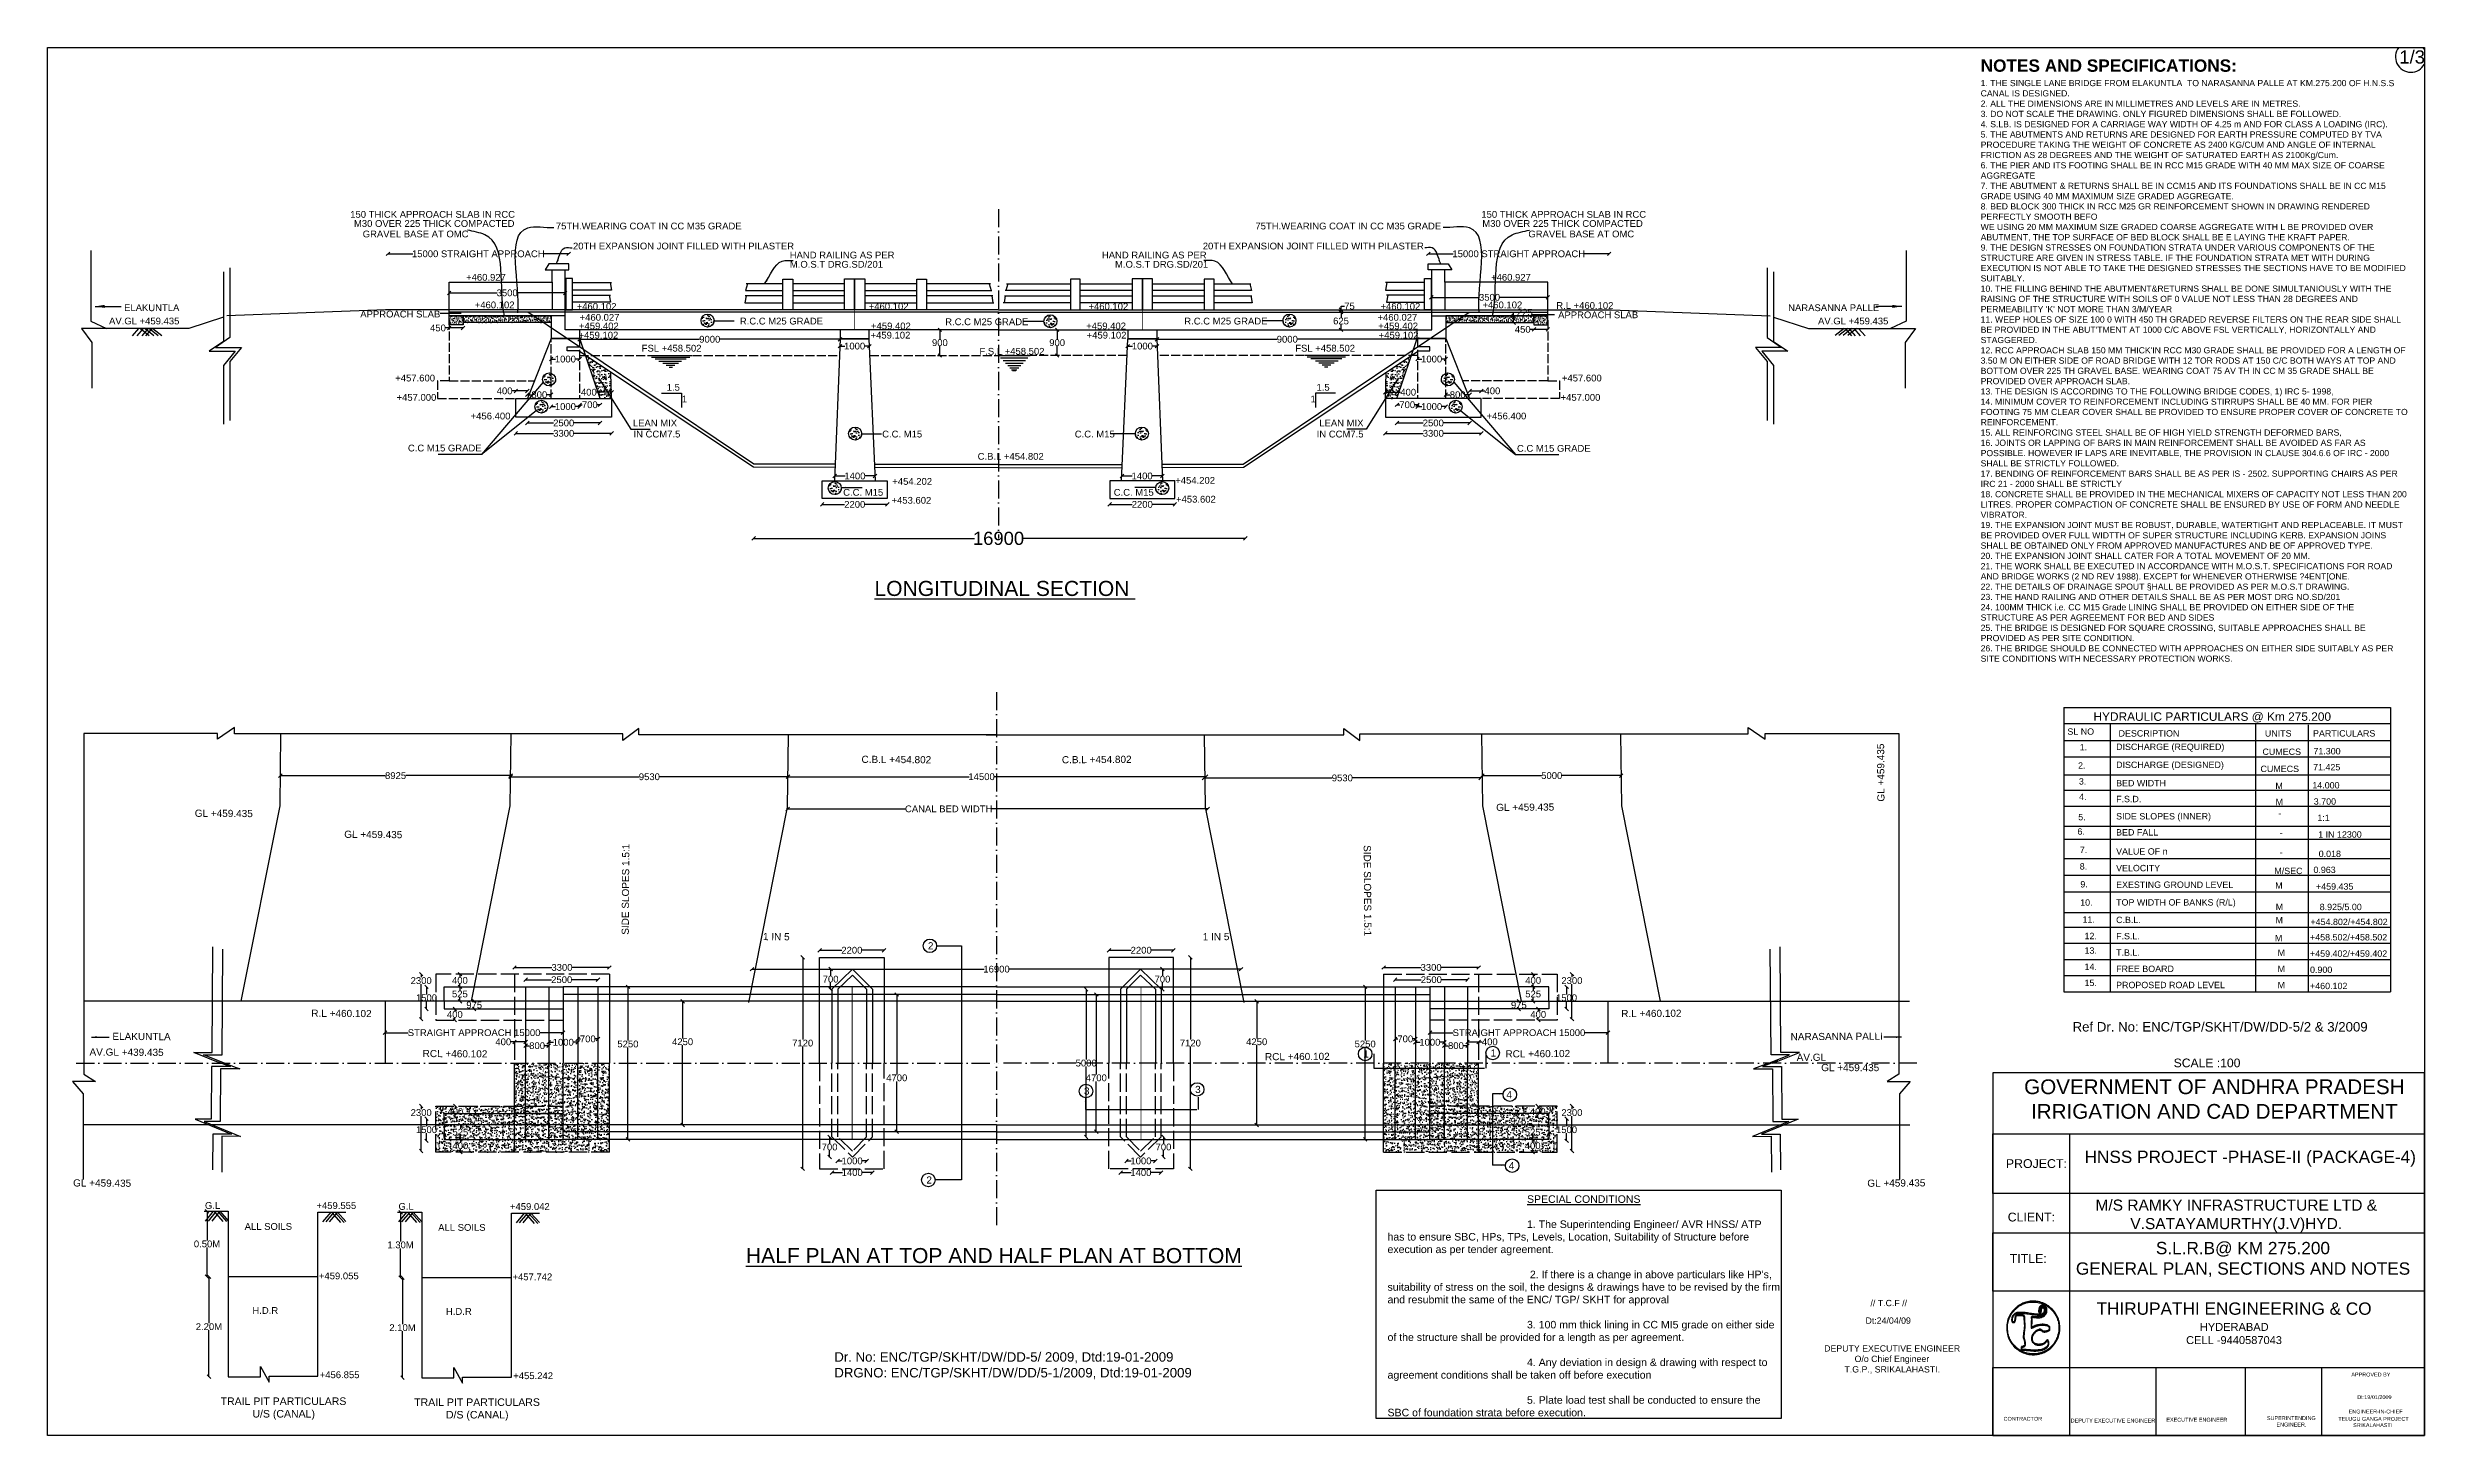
# Model space of a CAD drawing. Header units: millimetres. Extents: x 5124 to 3251958, y 2311 to 45962895.
# Drawn here: x 3188868 to 3251958, y 45926035 to 45962895 of the extents above; entities outside this region: 3.
import ezdxf

# ---------------------------------------------------------------- set-up
doc = ezdxf.new("R2010")
doc.units = ezdxf.units.MM
doc.header["$MEASUREMENT"] = 0
doc.linetypes.add('ACAD_ISO02W100', pattern=[15, 12, -3])
doc.linetypes.add('ACAD_ISO10W100', pattern=[18, 12, -3, 0, -3])
for name, color, linetype in [('DIMENSION', 7, 'Continuous'), ('DRAWING', 7, 'Continuous'), ('TEXT', 7, 'Continuous')]:
    doc.layers.add(name, color=color, linetype=linetype)
doc.styles.get("Standard").update_dxf_attribs({"font": 'arial.ttf', "height": 180})
doc.dimstyles.get("Standard").update_dxf_attribs({"dimtxt": 200, "dimasz": 110, "dimexe": 0.18, "dimexo": 0.0625, "dimgap": 0.09, "dimtad": 0, "dimtih": 1, "dimtoh": 1, "dimdec": 0, "dimzin": 0, "dimdsep": 46, "dimtxsty": 'Standard', "dimblk": 'OBLIQUE', "dimcen": 0.09, "dimse1": 1, "dimse2": 1, "dimadec": 0, "dimazin": 0, "dimtfac": 1, "dimtdec": 0, "dimtofl": 0, "dimtmove": 0, "dimatfit": 3, "dimfxl": 1, "dimtolj": 1, "dimtzin": 0, "dimarcsym": 0})
pattern_1 = [(37.5, (0, 0), (-2.519734324, 77.07295076), [0, -60.8, 0, -68, 0, -65]), (7.5, (0, 0), (70.7910682, 112.8858426), [0, -32.8, 0, -54.8, 0, -21]), (327.5, (-49.2, 0), (124.56567447, 0.22636214), [0, -20, 0, -72, 0, -94]), (317.5, (-49.2, 0), (120.24506418, 35.1070226), [0, -10, 0, -47.2, 0, -54])]
pattern_2 = [(50, (0, 0), (215.1780548, -18.8256405), [22.5, -247.5]), (355, (0, 0), (-41.6254001, 225.6576401), [18, -198]), (100.4514, (17.93, -1.57), (173.5528145, 206.8318626), [19.122057, -210.3426336]), (46.1842, (0, 60), (320.1723146, -49.6557043), [33.75, -371.25]), (96.6356, (26.68, 55.86), (280.3988117, 292.2353613), [28.6830864, -315.5139]), (351.1842, (0, 60), (280.3985835, 292.2355803), [27, -297]), (21, (30, 45), (179.07211564, -120.7856672), [22.5, -247.5]), (326, (30, 45), (72.9945996, 217.5450135), [18, -198]), (71.4514, (44.92, 34.93), (252.0667886, 96.759149), [19.122057, -210.3426336]), (37.5, (0, 0), (3.6479566, 99.86815615), [0, -195.6, 0, -201, 0, -198.75]), (7.5, (0, 0), (78.92086123, 118.32351356), [0, -114.6, 0, -191.1, 0, -75.75]), (327.5, (-66.9, 0), (160.14673085, -6.76646152), [0, -75, 0, -234, 0, -310.5]), (317.5, (-96.9, 0), (174.9558508, 30.0314947), [0, -97.5, 0, -155.4, 0, -220.5])]
pattern_3 = [(142.5, (6428219.193, 0), (2.519734324, 77.07295076), [0, -60.8, 0, -68, 0, -65]), (172.5, (6428219.19, 0), (-70.7910682, 112.8858426), [0, -32.8, 0, -54.8, 0, -21]), (212.5, (6428268.39, 0), (-124.56567447, 0.22636214), [0, -20, 0, -72, 0, -94]), (222.5, (6428268.39, 0), (-120.24506418, 35.1070226), [0, -10, 0, -47.2, 0, -54])]
pattern_4 = [(130, (6428114.04, 0), (-215.1780548, -18.8256405), [22.5, -247.5]), (185, (6428114.04, 0), (41.6254001, 225.6576401), [18, -198]), (79.5486, (6428096.11, -1.57), (-173.5528145, 206.8318626), [19.122057, -210.3426336]), (133.8158, (6428114.04, 60), (-320.1723146, -49.6557043), [33.75, -371.25]), (83.3644, (6428087.36, 55.86), (-280.3988117, 292.2353613), [28.6830864, -315.5139]), (188.8158, (6428114.04, 60), (-280.3985835, 292.2355803), [27, -297]), (159, (6428084.04, 45), (-179.07211564, -120.7856672), [22.5, -247.5]), (214, (6428084.04, 45), (-72.9945996, 217.5450135), [18, -198]), (108.5486, (6428069.12, 34.93), (-252.0667886, 96.759149), [19.122057, -210.3426336]), (142.5, (6428114.044, 0), (-3.6479566, 99.86815615), [0, -195.6, 0, -201, 0, -198.75]), (172.5, (6428114.04, 0), (-78.92086123, 118.32351356), [0, -114.6, 0, -191.1, 0, -75.75]), (212.5, (6428180.944, 0), (-160.14673085, -6.76646152), [0, -75, 0, -234, 0, -310.5]), (222.5, (6428210.94, 0), (-174.9558508, 30.0314947), [0, -97.5, 0, -155.4, 0, -220.5])]

msp = doc.modelspace()

# ---------------------------------------------------------------- texts
at = {"layer": 'DIMENSION'}
for s, p in [('+456.400', (3200098.6, 45953018.6)), ('+456.400', (3227062.8, 45953018.6)), ('C.C. M15  ', (3211021.2, 45952539.3)), ('C.C. M15  ', (3216133.6, 45952539.3)), ('C.B.L +454.802', (3213555.6, 45951947.7))]:
    msp.add_text(s, height=180, dxfattribs=at).set_placement(p)
at = {"layer": 'DIMENSION', "char_height": 180, "width": 1270.529}
for insert, attachment_point in [((3204420.9, 45952719.2), 1), ((3223798.3, 45952719.2), 3)]:
    msp.add_mtext('IN CCM7.5', dxfattribs=dict(at, insert=insert, attachment_point=attachment_point))
at = {"layer": 'DRAWING'}
for p in [(3208570.9, 45957047.8), (3217202.6, 45957047.8)]:
    msp.add_text('M.O.S.T DRG.SD/201', height=180, dxfattribs=at).set_placement(p)
at = {"layer": 'DRAWING', "attachment_point": 1}
for s, insert, char_height, width in [('CUMECS', (3247658.7, 45944277.7), 169.08, 1049.458), ('M \\P', (3248007, 45942943.1), 169.08, 169.662), ('M \\P', (3248010.3, 45940160.8), 169.08, 169.662), ('M \\P', (3247989.1, 45939330.2), 169.08, 169.662), ('GL +459.435', (3235945.3, 45935899.9), 189.855, 1684.491)]:
    msp.add_mtext(s, dxfattribs=dict(at, insert=insert, char_height=char_height, width=width))
at = {"layer": 'TEXT'}
for s, height, p in [('150 THICK APPROACH SLAB IN RCC', 180, (3196902.7, 45958374)), ('M30 OVER 225 THICK COMPACTED', 180, (3197001.4, 45958131.5)), ('75TH.WEARING COAT IN CC M35 GRADE', 180, (3202360.4, 45958064.4)), ('75TH.WEARING COAT IN CC M35 GRADE', 180, (3220928.3, 45958064.4)), ('150 THICK APPROACH SLAB IN RCC', 180, (3226925.3, 45958374)), ('M30 OVER 225 THICK COMPACTED', 180, (3226950.7, 45958131.5)), ('GRAVEL BASE AT OMC', 180, (3197233.7, 45957853.8)), ('20TH EXPANSION JOINT FILLED WITH PILASTER', 180, (3202815, 45957532.8)), ('HAND RAILING AS PER ', 180, (3208568.4, 45957293.8)), ('HAND RAILING AS PER ', 180, (3216853, 45957293.8)), ('20TH EXPANSION JOINT FILLED WITH PILASTER', 180, (3219531.5, 45957532.8)), ('GRAVEL BASE AT OMC', 180, (3228173.4, 45957853.8)), ('+460.927', 180, (3199977.5, 45956702.6)), ('+460.927', 180, (3227183.3, 45956702.6)), ('+460.102', 180, (3200207.5, 45955969.8)), ('+460.102', 180, (3226955.2, 45955969.8)), ('AV.GL +459.435', 180, (3190501.2, 45955542.1)), ('ELAKUNTLA', 180, (3190899.9, 45955894.1)), ('APPROACH SLAB', 180, (3197169.4, 45955726)), ('+460.102', 180, (3202913.7, 45955928.8)), ('+459.402', 180, (3202973.6, 45955410.6)), ('+460.027', 180, (3202991.7, 45955639.1)), ('  R.C.C M25 GRADE  ', 180, (3207104.2, 45955539.4)), ('+460.102', 180, (3210665.4, 45955928.8)), ('+459.402', 180, (3210725.3, 45955410.6)), ('  R.C.C M25 GRADE  ', 180, (3212554.9, 45955521.3)), ('+459.402', 180, (3216437.4, 45955410.6)), ('+460.102', 180, (3216497.2, 45955928.8)), ('  R.C.C M25 GRADE  ', 180, (3218901.1, 45955539.4)), ('+460.027', 180, (3224169.1, 45955639.1)), ('+459.402', 180, (3224189.1, 45955410.6)), ('+460.102', 180, (3224248.9, 45955928.8)), ('R.L +460.102', 180, (3228913.6, 45955953.5)), ('APPROACH SLAB', 180, (3228964, 45955706.3)), ('NARASANNA PALLE', 180, (3235068.9, 45955894.1)), ('AV.GL +459.435', 180, (3235861.9, 45955542.1)), ('+459.102', 180, (3202961.7, 45955165.8)), ('FSL +458.502', 180, (3204639.2, 45954819.7)), ('+459.102', 180, (3210713.4, 45955165.8)), ('F.S.L +458.502', 180, (3213603.3, 45954737.8)), ('+459.102', 180, (3216449.2, 45955165.8)), ('FSL +458.502', 180, (3221985.7, 45954819.7)), ('+459.102', 180, (3224200.9, 45955165.8)), ('+457.600', 180, (3198097.5, 45954027.1)), ('+457.000', 180, (3198132.1, 45953513.4)), ('1.5', 180, (3205302.8, 45953780.7)), ('1 ', 180, (3205705.4, 45953473.6)), ('1 ', 180, (3222392.7, 45953473.6)), ('1.5', 180, (3222549.6, 45953780.7)), ('+457.000', 180, (3229029.3, 45953513.4)), ('+457.600', 180, (3229063.9, 45954027.1)), ('LEAN MIX ', 180, (3204404.3, 45952832.4)), ('LEAN MIX ', 180, (3222624.1, 45952832.4)), ('C.C M15 GRADE', 180, (3198434, 45952168)), ('C.C M15 GRADE', 180, (3227870.9, 45952160.3)), ('C.C. M15  ', 180, (3209986.5, 45950991.6)), ('+454.202', 180, (3211290.6, 45951281.8)), ('C.C. M15  ', 180, (3217168.3, 45950991.6)), ('+454.202', 180, (3218800.5, 45951310.7)), ('+453.602', 180, (3211269.5, 45950780.6)), ('+453.602', 180, (3218821.6, 45950809.4)), ('%%ULONGITUDINAL SECTION ', 400, (3210816.4, 45948330)), ('SCALE :100', 230.43, (3245302, 45935814.3)), ('G.L', 180, (3193046.4, 45932053.2)), ('+459.555', 180, (3196005.3, 45932050.5)), ('G.L', 180, (3198183.6, 45932027.8)), ('+459.042', 180, (3201142.5, 45932025.1)), ('ALL SOILS', 180, (3194100, 45931495.9)), ('ALL SOILS', 180, (3199237.1, 45931470.4)), ('%%UHALF PLAN AT TOP AND HALF PLAN AT BOTTOM', 400, (3207404.6, 45930613.1)), ('+459.055', 180, (3196071.5, 45930183.1)), ('+457.742', 180, (3201208.7, 45930157.6)), ('H.D.R', 180, (3194305.9, 45929264.6)), ('H.D.R', 180, (3199443, 45929239.1)), ('Dt:24/04/09', 166.736, (3237121.8, 45929002.8)), ('// T.C.F //', 166.736, (3237253.8, 45929469.5)), ('+456.855', 180, (3196092.4, 45927557.5)), ('+455.242', 180, (3201229.5, 45927532.1)), ('APPROVED BY', 103.671, (3250016.6, 45927601.8)), ('CONTRACTOR', 103.67, (3240787.6, 45926425.9)), ('TELUGU GANGA PROJECT', 103.671, (3249672, 45926424.4)), ('Dt:19/01/2009', 103.671, (3250174.7, 45927000.8)), ('SRIKALAHASTI', 103.671, (3250065.3, 45926258.3))]:
    msp.add_text(s, height=height, dxfattribs=at).set_placement(p)
for s, height, rotation, p in [(' GL +459.435', 189.855, 90.368155, (3237626.8, 45942795)), ('C.B.L +454.802', 189.855, 359.631845, (3210472.2, 45943897.7)), ('C.B.L +454.802', 189.855, 0.368155, (3215792, 45943885.8)), (' GL +459.435', 189.855, 359.631845, (3192701.2, 45942466.5)), (' GL +459.435', 189.855, 0.368155, (3227245.9, 45942619.8)), (' GL +459.435', 189.855, 359.631845, (3196669.1, 45941906.9)), ('SIDE SLOPES 1.5:1', 189.855, 89.631845, (3204295.9, 45939332.7)), ('SIDE SLOPES 1.5:1', 189.855, 270.368155, (3223802.9, 45941713.8)), ('1 IN 5', 189.86, 359.631845, (3207857.6, 45939189.8)), ('2', 189.9, 359.631845, (3212235, 45938945.1)), ('1 IN 5', 189.86, 0.368155, (3219530.6, 45939185.1)), ('R.L +460.102', 189.855, 359.631845, (3195869.1, 45937154.6)), ('R.L +460.102', 189.855, 0.368155, (3230638, 45937144.3)), ('ELAKUNTLA', 189.86, 359.631845, (3190588.4, 45936541)), ('NARASANNA PALLI', 189.855, 0.368155, (3235134.1, 45936530.9)), ('AV.GL +439.435', 189.855, 359.631845, (3189981.4, 45936125.7)), ('RCL +460.102', 189.855, 359.631845, (3198824, 45936085.1)), ('RCL +460.102', 189.855, 0.368155, (3221182.8, 45935998.8)), ('1', 189.9, 359.631845, (3223789.5, 45936072.7)), ('1', 189.9, 359.631845, (3227173.4, 45936098.3)), ('RCL +460.102', 189.855, 0.368155, (3227565.3, 45936074.1)), ('AV.GL ', 189.86, 0.368155, (3235295.8, 45935981.7)), ('3', 189.9, 359.631845, (3216377.4, 45935087.7)), ('3', 189.9, 359.631845, (3219328, 45935130.4)), ('4', 189.9, 359.631845, (3227589.6, 45934992.1)), (' GL +459.435', 189.855, 359.631845, (3189472.8, 45932649.3)), ('2', 189.9, 359.631845, (3212194.3, 45932725.5)), ('4', 189.9, 359.631845, (3227652.4, 45933105.5)), (' GL +459.435', 189.855, 0.368155, (3237096.6, 45932639.4))]:
    msp.add_text(s, height=height, rotation=rotation, dxfattribs=at).set_placement(p)
at = {"layer": 'TEXT', "color": 5}
msp.add_text('D.L.R.B @ KM 134.402-1', height=230, dxfattribs=at).set_placement((308082.8, 114156.4))
at = {"layer": 'TEXT', "attachment_point": 1}
for s, insert, char_height, width in [("{\\fArial|b1|i0|c0|p34;\\H1.9972x;NOTES AND SPECIFICATIONS:\\H0.62589x;\\P}1. THE SINGLE LANE BRIDGE FROM ELAKUNTLA  TO NARASANNA PALLE AT KM.275.200 OF H.N.S.S CANAL IS DESIGNED. \\P2. ALL THE DIMENSIONS ARE IN MILLIMETRES AND LEVELS ARE IN METRES. \\P3. DO NOT SCALE THE DRAWING. ONLY FIGURED DIMENSIONS SHALL BE FOLLOWED. \\P4. S.LB. IS DESIGNED FOR A CARRIAGE WAY WIDTH OF 4.25 m AND FOR CLASS A LOADING (IRC). \\P5. THE ABUTMENTS AND RETURNS ARE DESIGNED FOR EARTH PRESSURE COMPUTED BY TVA PROCEDURE TAKING THE WEIGHT OF CONCRETE AS 2400 KG/CUM AND ANGLE OF INTERNAL FRICTION AS 28 DEGREES AND THE WEIGHT OF SATURATED EARTH AS 2100Kg/Cum. \\P6. THE PIER AND ITS FOOTING SHALL BE IN RCC M15 GRADE WITH 40 MM MAX SIZE OF COARSE AGGREGATE \\P7. THE ABUTMENT & RETURNS SHALL BE IN CCM15 AND ITS FOUNDATIONS SHALL BE IN CC M15 GRADE USING 40 MM MAXIMUM SIZE GRADED AGGREGATE. \\P8. BED BLOCK 300 THICK IN RCC M25 GR REINFORCEMENT SHOWN IN DRAWING RENDERED PERFECTLY SMOOTH BEFO \\PWE USING 20 MM MAXIMUM SIZE GRADED COARSE AGGREGATE WITH L BE PROVIDED OVER ABUTMENT, THE TOP SURFACE OF BED BLOCK SHALL BE E LAYING THE KRAFT PAPER. \\P9. THE DESIGN STRESSES ON FOUNDATION STRATA UNDER VARIOUS COMPONENTS OF THE STRUCTURE ARE GIVEN IN STRESS TABLE. IF THE FOUNDATION STRATA MET WITH DURING EXECUTION IS NOT ABLE TO TAKE THE DESIGNED STRESSES THE SECTIONS HAVE TO BE MODIFIED SUITABLY. \\P10. THE FILLING BEHIND THE ABUTMENT&RETURNS SHALL BE DONE SIMULTANIOUSLY WITH THE RAISING OF THE STRUCTURE WITH SOILS OF 0 VALUE NOT LESS THAN 28 DEGREES AND PERMEABILITY 'K' NOT MORE THAN 3/M/YEAR \\P11. WEEP HOLES OF SIZE 100 0 WITH 450 TH GRADED REVERSE FILTERS ON THE REAR SIDE SHALL BE PROVIDED IN THE ABUT'TMENT AT 1000 C/C ABOVE FSL VERTICALLY, HORIZONTALLY AND STAGGERED. \\P12. RCC APPROACH SLAB 150 MM THICK'IN RCC M30 GRADE SHALL BE PROVIDED FOR A LENGTH OF 3.50 M ON EITHER SIDE OF ROAD BRIDGE WITH 12 TOR RODS AT 150 C/C BOTH WAYS AT TOP AND BOTTOM OVER 225 TH GRAVEL BASE. WEARING COAT 75 AV TH IN CC M 35 GRADE SHALL BE PROVIDED OVER APPROACH SLAB. \\P13. THE DESIGN IS ACCORDING TO THE FOLLOWING BRIDGE CODES, 1) IRC 5- 1998, \\P14. MINIMUM COVER TO REINFORCEMENT INCLUDING STIRRUPS SHALL BE 40 MM. FOR PIER FOOTING 75 MM CLEAR COVER SHALL BE PROVIDED TO ENSURE PROPER COVER OF CONCRETE TO REINFORCEMENT. \\P15. ALL REINFORCING STEEL SHALL BE OF HIGH YIELD STRENGTH DEFORMED BARS, \\P16. JOINTS OR LAPPING OF BARS IN MAIN REINFORCEMENT SHALL BE AVOIDED AS FAR AS POSSIBLE. HOWEVER IF LAPS ARE INEVITABLE, THE PROVISION IN CLAUSE 304.6.6 OF IRC - 2000 SHALL BE STRICTLY FOLLOWED. \\P17. BENDING OF REINFORCEMENT BARS SHALL BE AS PER IS - 2502. SUPPORTING CHAIRS AS PER IRC 21 - 2000 SHALL BE STRICTLY \\P18. CONCRETE SHALL BE PROVIDED IN THE MECHANICAL MIXERS OF CAPACITY NOT LESS THAN 200 LITRES. PROPER COMPACTION OF CONCRETE SHALL BE ENSURED BY USE OF FORM AND NEEDLE VIBRATOR. \\P19. THE EXPANSION JOINT MUST BE ROBUST, DURABLE, WATERTIGHT AND REPLACEABLE. IT MUST BE PROVIDED OVER FULL WIDTTH OF SUPER STRUCTURE INCLUDING KERB. EXPANSION JOINS SHALL BE OBTAINED ONLY FROM APPROVED MANUFACTURES AND BE OF APPROVED TYPE. \\P20. THE EXPANSION JOINT SHALL CATER FOR A TOTAL MOVEMENT OF 20 MM. \\P21. THE WORK SHALL BE EXECUTED IN ACCORDANCE WITH M.O.S.T. SPECIFICATIONS FOR ROAD AND BRIDGE WORKS (2 ND REV 1988). EXCEPT for WHENEVER OTHERWISE ?4ENT[ONE.\\P22. THE DETAILS OF DRAINAGE SPOUT §HALL BE PROVIDED AS PER M.O.S.T DRAWING. \\P23. THE HAND RAILING AND OTHER DETAILS SHALL BE AS PER MOST DRG NO.SD/201 \\P24. 100MM THICK i.e. CC M15 Grade LINING SHALL BE PROVIDED ON EITHER SIDE OF THE STRUCTURE AS PER AGREEMENT FOR BED AND SIDES \\P25. THE BRIDGE IS DESIGNED FOR SQUARE CROSSING, SUITABLE APPROACHES SHALL BE PROVIDED AS PER SITE CONDITION. \\P26. THE BRIDGE SHOULD BE CONNECTED WITH APPROACHES ON EITHER SIDE SUITABLY AS PER SITE CONDITIONS WITH NECESSARY PROTECTION WORKS. ", (3240178.7, 45962577.9), 163.7335, 11305.142), ('1/3', (3251292.9, 45962819.5), 350, 377.716), (' SL NO', (3242415.6, 45944813.4), 169.08, 1246.691), ('\\PHYDRAULIC PARTICULARS @ Km 275.200', (3243173.5, 45945615.5), 225.439, 9587.73), ('1.', (3242807.4, 45944395.8), 169.08, 249.601), ('DISCHARGE (REQUIRED)', (3243773.6, 45944409.8), 169.08, 4714.53), (' DESCRIPTION ', (3243773.6, 45944765.6), 169.08, 2881.579), ('UNITS', (3247722.2, 45944765.6), 169.08, 1122.152), ('PARTICULARS', (3248999.7, 45944765.6), 169.08, 2687.742), ('71.300 ', (3249010.3, 45944291.8), 169.08, 930.583), ('2.', (3242764.1, 45943911.7), 169.08, 249.601), ('DISCHARGE (DESIGNED)', (3243773.6, 45943931), 169.08, 4692.95), ('  \\PCUMECS \\P ', (3247606.1, 45944104.9), 169.08, 1054.794), ('\\P71.425', (3249002.2, 45944148.7), 169.08, 1151.34), ('3.', (3242785.2, 45943491.5), 169.08, 249.601), ('4.', (3242791.3, 45943082.6), 169.08, 249.601), ('BED WIDTH', (3243773.6, 45943443), 169.08, 2134.305), ('F.S.D.', (3243773.6, 45943022.4), 169.08, 1042.135), ('M ', (3248002.1, 45943370.9), 169.08, 198.828), ('14.000', (3248982.3, 45943387), 169.08, 615.829), ('3.700 ', (3249020.2, 45942957.3), 169.08, 773.206), ('5.', (3242768.7, 45942543), 169.08, 249.601), ('SIDE SLOPES (INNER)', (3243773.6, 45942563.9), 169.08, 17183.654), ('-', (3248078.6, 45942645.6), 169.1, 198.828), ('1:1', (3249116, 45942522), 169.08, 1239.041), ('6.', (3242748.1, 45942159.2), 169.08, 249.601), ('7.', (3242808.5, 45941669), 169.08, 249.601), ('BED FALL', (3243773.6, 45942137.2), 169.08, 1805.069), ('-', (3248114.9, 45942122), 169.1, 198.828), ('1 IN 12300', (3249137.3, 45942081.2), 169.08, 1182.746), ('8.', (3242808.5, 45941234), 169.08, 249.601), ('VALUE OF n', (3243773.6, 45941630.7), 169.08, 2231.892), ('VELOCITY', (3243773.6, 45941188.8), 169.08, 1929.583), ('M/SEC', (3247974, 45941112.4), 169.08, 733.413), ('-', (3248114.9, 45941606.4), 169.1, 198.828), ('0.963', (3249011.4, 45941141.3), 169.08, 773.897), (' 0.018 \\P', (3249085.3, 45941565.6), 169.08, 774.312), ('9.', (3242824.7, 45940757.8), 169.08, 249.601), ('EXESTING GROUND LEVEL', (3243773.6, 45940746.9), 169.08, 4437.375), ('M ', (3247995.7, 45940724.3), 169.08, 198.828), ('+459.435', (3249080.5, 45940699.2), 169.08, 773.206), ('10.', (3242819.5, 45940274.3), 169.08, 249.601), ('11.', (3242882.2, 45939821.6), 169.08, 249.601), ('TOP WIDTH OF BANKS (R/L)', (3243773.6, 45940277.9), 169.08, 5235.12), ('C.B.L.', (3243773.6, 45939811.3), 169.08, 1033.35), ('M ', (3248004.5, 45939808.6), 169.08, 198.828), ('+454.802/+454.802', (3248932.6, 45939759.4), 169.08, 1253.904), (' 8.925/5.00 ', (3249112.2, 45940155.1), 169.08, 1402.576), ('12.', (3242934.5, 45939384.4), 169.08, 249.601), ('F.S.L.', (3243773.6, 45939381.6), 169.08, 977.205), ('\\P+458.502/+458.502', (3248920.7, 45939632.7), 169.08, 1253.904), ('13.', (3242935.3, 45938998.2), 169.08, 249.601), ('14.', (3242935.3, 45938568.5), 169.08, 249.601), ('T.B.L.', (3243773.6, 45938942.7), 169.08, 1000.121), ('FREE BOARD', (3243773.6, 45938513), 169.08, 2565.018), ('M ', (3248060, 45938940.2), 169.08, 340.086), ('M ', (3248060, 45938510.5), 169.08, 340.086), ('0.900', (3248920.7, 45938487.1), 169.08, 1253.904), ('+459.402/+459.402', (3248920.7, 45938916.8), 169.08, 1253.904), ('15.', (3242935.3, 45938138.9), 169.08, 249.601), ('PROPOSED ROAD LEVEL', (3243773.6, 45938083.4), 169.08, 3308.131), ('M ', (3248060, 45938080.9), 169.08, 340.086), ('+460.102', (3248920.7, 45938057.5), 169.08, 1253.904), ('Ref Dr. No: ENC/TGP/SKHT/DW/DD-5/2 & 3/2009 ', (3242618.7, 45937013.8), 250.979, 10962.164), ('PROJECT:', (3240846.6, 45933373), 234.63, 2189.156), ("\\pi3702.2;{\\LSPECIAL CONDITIONS  \\P\\pi5194.6;\\P\\pi0;}1. The Superintending Engineer/ AVR HNSS/ ATP has to ensure SBC, HPs, TPs, Levels, Location, Suitability of Structure before execution as per tender agreement.\\P\\P 2. If there is a change in above particulars like HP's, suitability of stress on the soil, the designs & drawings have to be revised by the firm and resubmit the same of the ENC/ TGP/ SKHT for approval \\P\\P3. 100 mm thick lining in CC MI5 grade on either side of the structure shall be provided for a length as per agreement. \\P\\P4. Any deviation in design & drawing with respect to agreement conditions shall be taken off before execution \\P\\P5. Plate load test shall be conducted to ensure the SBC of foundation strata before execution. ", (3224435.3, 45932412.5), 200, 10389.22), ('\\pi16.742;M/S RAMKY INFRASTRUCTURE LTD &\\P\\pi941.36;V.SATAYAMURTHY(J.V)HYD.', (3243209.6, 45932300), 294.544, 7469.205), ('CLIENT:', (3240896.3, 45931953), 234.63, 2189.156), ('\\pi2779;S.L.R.B@ KM 275.200\\P\\pi656.47;GENERAL PLAN, SECTIONS AND NOTES', (3242050.1, 45931176.1), 326.582, 10137.999), ('TITLE:', (3240950.3, 45930853.4), 234.63, 1272.295), ('\\pi1434.4;THIRUPATHI ENGINEERING & CO\\P\\pi4175.6;{\\H0.64302x;HYDERABAD\\P\\pi3810.7;CELL -9440587043}', (3241820.8, 45929567.5), 326.582, 10137.999), ('\\pi1063.2;DEPUTY EXECUTIVE ENGINEER\\P\\pi1871.8;O/o Chief Engineer\\P\\pi1602.6;T.G.P., SRIKALAHASTI. ', (3234960.5, 45928431), 166.736, 5716.547), ('Dr. No: ENC/TGP/SKHT/DW/DD-5/ 2009, Dtd:19-01-2009\\PDRGNO: ENC/TGP/SKHT/DW/DD/5-1/2009, Dtd:19-01-2009', (3209751.3, 45928246.3), 250.979, 10962.164), ('\\pi4.2742;TRAIL PIT PARTICULARS \\P\\pi848.14;U/S (CANAL)', (3193458, 45927045.6), 200, 3325.329), ('\\pi4.2742;TRAIL PIT PARTICULARS \\P\\pi847.93;D/S (CANAL)', (3198595.1, 45927020.1), 200, 3325.329), ('  EXECUTIVE ENGINEER  ', (3245027.4, 45926506), 103.671, 2911.669), ('\\pi273.09;SUPERINTENDING \\P\\pi526.75;ENGINEER.', (3247502.1, 45926549.7), 103.671, 1826.151), ('ENGINEER-IN-CHIEF  ', (3249945.9, 45926722.7), 103.671, 1826.151), ('DEPUTY EXECUTIVE ENGINEER  ', (3242568.9, 45926483.5), 103.671, 2911.669)]:
    msp.add_mtext(s, dxfattribs=dict(at, insert=insert, char_height=char_height, width=width))
at = {"layer": 'TEXT', "color": 7, "width": 11176.452, "attachment_point": 5}
for s, insert, char_height in [('GOVERNMENT OF ANDHRA PRADESH\\PIRRIGATION AND CAD DEPARTMENT', (3246381.7, 45934966.5), 391.898), ('HNSS PROJECT -PHASE-II (PACKAGE-4)', (3247334.1, 45933386.3), 326.582)]:
    msp.add_mtext(s, dxfattribs=dict(at, insert=insert, char_height=char_height))

# ---------------------------------------------------------------- blocks, each defined once
blk = doc.blocks.new('_Oblique')
at = {"color": 0, "linetype": 'ByBlock', "lineweight": -2}
blk.add_line((-0.5, -0.5), (0.5, 0.5), dxfattribs=at)
blk = doc.blocks.new('*D27')
at = {"layer": 'Defpoints', "color": 0, "transparency": 16777216}
for p in [(3209430, 45950915), (3211158, 45950915), (3211158, 45950761)]:
    blk.add_point(p, dxfattribs=at)
at = {"layer": 'DIMENSION', "color": 0, "lineweight": -2, "transparency": 16777216}
for p, q in [((3209430, 45950761), (3210024, 45950761)), ((3211158, 45950761), (3210564, 45950761))]:
    blk.add_line(p, q, dxfattribs=at)
at = {"layer": 'DIMENSION', "color": 0, "lineweight": -2, "transparency": 16777216, "xscale": 95, "yscale": 95, "zscale": 95, "rotation": 180}
blk.add_blockref('_Oblique', (3209430, 45950761), dxfattribs=at)
at = {"layer": 'DIMENSION', "color": 0, "lineweight": -2, "transparency": 16777216, "xscale": 95, "yscale": 95, "zscale": 95}
blk.add_blockref('_Oblique', (3211158, 45950761), dxfattribs=at)
at = {"layer": 'DIMENSION', "color": 0, "transparency": 16777216, "insert": (3210294, 45950761), "char_height": 180, "attachment_point": 5}
blk.add_mtext('\\A1;2200', dxfattribs=at)
blk = doc.blocks.new('*D28')
at = {"layer": 'Defpoints', "color": 0, "transparency": 16777216}
for p in [(3209762, 45951518), (3210834, 45951566), (3210834, 45951516)]:
    blk.add_point(p, dxfattribs=at)
at = {"layer": 'DIMENSION', "color": 0, "lineweight": -2, "transparency": 16777216}
for p, q in [((3209762, 45951516), (3210038, 45951516)), ((3210834, 45951516), (3210558, 45951516))]:
    blk.add_line(p, q, dxfattribs=at)
at = {"layer": 'DIMENSION', "color": 0, "lineweight": -2, "transparency": 16777216, "xscale": 95, "yscale": 95, "zscale": 95, "rotation": 180}
blk.add_blockref('_Oblique', (3209762, 45951516), dxfattribs=at)
at = {"layer": 'DIMENSION', "color": 0, "lineweight": -2, "transparency": 16777216, "xscale": 95, "yscale": 95, "zscale": 95}
blk.add_blockref('_Oblique', (3210834, 45951516), dxfattribs=at)
at = {"layer": 'DIMENSION', "color": 0, "transparency": 16777216, "insert": (3210298, 45951516), "char_height": 180, "attachment_point": 5}
blk.add_mtext('\\A1;1400', dxfattribs=at)
blk = doc.blocks.new('*D29')
at = {"layer": 'Defpoints', "color": 0, "transparency": 16777216}
for p in [(3197902, 45957416), (3197902, 45957149), (3202701, 45957149)]:
    blk.add_point(p, dxfattribs=at)
at = {"layer": 'DIMENSION', "color": 0, "lineweight": -2, "transparency": 16777216}
for p, q in [((3197902, 45957416), (3198565, 45957416)), ((3202701, 45957416), (3202039, 45957416))]:
    blk.add_line(p, q, dxfattribs=at)
at = {"layer": 'DIMENSION', "color": 0, "lineweight": -2, "transparency": 16777216, "xscale": 95, "yscale": 95, "zscale": 95, "rotation": 180}
blk.add_blockref('_Oblique', (3197902, 45957416), dxfattribs=at)
at = {"layer": 'DIMENSION', "color": 0, "lineweight": -2, "transparency": 16777216, "xscale": 95, "yscale": 95, "zscale": 95}
blk.add_blockref('_Oblique', (3202701, 45957416), dxfattribs=at)
at = {"layer": 'DIMENSION', "color": 0, "transparency": 16777216, "insert": (3200302, 45957416), "char_height": 180, "attachment_point": 5}
blk.add_mtext('\\A1;15000 STRAIGHT APPROACH', dxfattribs=at)
blk = doc.blocks.new('*D30')
at = {"layer": 'Defpoints', "color": 0, "transparency": 16777216}
for p in [(3202236, 45954620), (3202989, 45954620), (3202989, 45954620)]:
    blk.add_point(p, dxfattribs=at)
at = {"layer": 'DIMENSION', "color": 0, "lineweight": -2, "transparency": 16777216}
for p, q in [((3202236, 45954620), (3202353, 45954620)), ((3202989, 45954620), (3202873, 45954620))]:
    blk.add_line(p, q, dxfattribs=at)
at = {"layer": 'DIMENSION', "color": 0, "lineweight": -2, "transparency": 16777216, "xscale": 95, "yscale": 95, "zscale": 95, "rotation": 180}
blk.add_blockref('_Oblique', (3202236, 45954620), dxfattribs=at)
at = {"layer": 'DIMENSION', "color": 0, "lineweight": -2, "transparency": 16777216, "xscale": 95, "yscale": 95, "zscale": 95}
blk.add_blockref('_Oblique', (3202989, 45954620), dxfattribs=at)
at = {"layer": 'DIMENSION', "color": 0, "transparency": 16777216, "insert": (3202613, 45954620), "char_height": 180, "attachment_point": 5}
blk.add_mtext('\\A1;1000', dxfattribs=at)
blk = doc.blocks.new('*D31')
at = {"layer": 'Defpoints', "color": 0, "transparency": 16777216}
for p in [(3201298, 45953776), (3201298, 45953573), (3201605, 45953573)]:
    blk.add_point(p, dxfattribs=at)
at = {"layer": 'DIMENSION', "color": 0, "lineweight": -2, "transparency": 16777216}
for p, q in [((3201298, 45953776), (3201203, 45953776)), ((3201605, 45953776), (3201298, 45953776))]:
    blk.add_line(p, q, dxfattribs=at)
at = {"layer": 'DIMENSION', "color": 0, "lineweight": -2, "transparency": 16777216, "xscale": 95, "yscale": 95, "zscale": 95, "rotation": 180}
blk.add_blockref('_Oblique', (3201298, 45953776), dxfattribs=at)
at = {"layer": 'DIMENSION', "color": 0, "lineweight": -2, "transparency": 16777216, "xscale": 95, "yscale": 95, "zscale": 95}
blk.add_blockref('_Oblique', (3201605, 45953776), dxfattribs=at)
at = {"layer": 'DIMENSION', "color": 0, "transparency": 16777216, "insert": (3201000, 45953776), "char_height": 180, "attachment_point": 5}
blk.add_mtext('\\A1;400', dxfattribs=at)
blk = doc.blocks.new('*D32')
at = {"layer": 'Defpoints', "color": 0, "transparency": 16777216}
for p in [(3203533, 45953740), (3203533, 45953573), (3203840, 45953573)]:
    blk.add_point(p, dxfattribs=at)
at = {"layer": 'DIMENSION', "color": 0, "lineweight": -2, "transparency": 16777216}
for p, q in [((3203533, 45953740), (3203438, 45953740)), ((3203840, 45953740), (3203533, 45953740))]:
    blk.add_line(p, q, dxfattribs=at)
at = {"layer": 'DIMENSION', "color": 0, "lineweight": -2, "transparency": 16777216, "xscale": 95, "yscale": 95, "zscale": 95, "rotation": 180}
blk.add_blockref('_Oblique', (3203533, 45953740), dxfattribs=at)
at = {"layer": 'DIMENSION', "color": 0, "lineweight": -2, "transparency": 16777216, "xscale": 95, "yscale": 95, "zscale": 95}
blk.add_blockref('_Oblique', (3203840, 45953740), dxfattribs=at)
at = {"layer": 'DIMENSION', "color": 0, "transparency": 16777216, "insert": (3203236, 45953740), "char_height": 180, "attachment_point": 5}
blk.add_mtext('\\A1;400', dxfattribs=at)
blk = doc.blocks.new('*D33')
at = {"layer": 'Defpoints', "color": 0, "transparency": 16777216}
for p in [(3202989, 45953573), (3203533, 45953573), (3203533, 45953407)]:
    blk.add_point(p, dxfattribs=at)
at = {"layer": 'DIMENSION', "color": 0, "lineweight": -2, "transparency": 16777216}
for p, q in [((3202989, 45953407), (3203063, 45953407)), ((3203533, 45953407), (3203459, 45953407))]:
    blk.add_line(p, q, dxfattribs=at)
at = {"layer": 'DIMENSION', "color": 0, "lineweight": -2, "transparency": 16777216, "xscale": 95, "yscale": 95, "zscale": 95, "rotation": 180}
blk.add_blockref('_Oblique', (3202989, 45953407), dxfattribs=at)
at = {"layer": 'DIMENSION', "color": 0, "lineweight": -2, "transparency": 16777216, "xscale": 95, "yscale": 95, "zscale": 95}
blk.add_blockref('_Oblique', (3203533, 45953407), dxfattribs=at)
at = {"layer": 'DIMENSION', "color": 0, "transparency": 16777216, "insert": (3203261, 45953407), "char_height": 180, "attachment_point": 5}
blk.add_mtext('\\A1;700', dxfattribs=at)
blk = doc.blocks.new('*D34')
at = {"layer": 'Defpoints', "color": 0, "transparency": 16777216}
for p in [(3202236, 45953573), (3202989, 45953573), (3202989, 45953359)]:
    blk.add_point(p, dxfattribs=at)
at = {"layer": 'DIMENSION', "color": 0, "lineweight": -2, "transparency": 16777216}
for p, q in [((3202236, 45953359), (3202353, 45953359)), ((3202989, 45953359), (3202873, 45953359))]:
    blk.add_line(p, q, dxfattribs=at)
at = {"layer": 'DIMENSION', "color": 0, "lineweight": -2, "transparency": 16777216, "xscale": 95, "yscale": 95, "zscale": 95, "rotation": 180}
blk.add_blockref('_Oblique', (3202236, 45953359), dxfattribs=at)
at = {"layer": 'DIMENSION', "color": 0, "lineweight": -2, "transparency": 16777216, "xscale": 95, "yscale": 95, "zscale": 95}
blk.add_blockref('_Oblique', (3202989, 45953359), dxfattribs=at)
at = {"layer": 'DIMENSION', "color": 0, "transparency": 16777216, "insert": (3202613, 45953359), "char_height": 180, "attachment_point": 5}
blk.add_mtext('\\A1;1000', dxfattribs=at)
blk = doc.blocks.new('*D35')
at = {"layer": 'Defpoints', "color": 0, "transparency": 16777216}
for p in [(3202236, 45953674), (3201605, 45953573), (3202236, 45953573)]:
    blk.add_point(p, dxfattribs=at)
at = {"layer": 'DIMENSION', "color": 0, "lineweight": -2, "transparency": 16777216}
for p, q in [((3201605, 45953674), (3201722, 45953674)), ((3202236, 45953674), (3202120, 45953674))]:
    blk.add_line(p, q, dxfattribs=at)
at = {"layer": 'DIMENSION', "color": 0, "lineweight": -2, "transparency": 16777216, "xscale": 95, "yscale": 95, "zscale": 95, "rotation": 180}
blk.add_blockref('_Oblique', (3201605, 45953674), dxfattribs=at)
at = {"layer": 'DIMENSION', "color": 0, "lineweight": -2, "transparency": 16777216, "xscale": 95, "yscale": 95, "zscale": 95}
blk.add_blockref('_Oblique', (3202236, 45953674), dxfattribs=at)
at = {"layer": 'DIMENSION', "color": 0, "transparency": 16777216, "insert": (3201921, 45953674), "char_height": 180, "attachment_point": 5}
blk.add_mtext('\\A1;800', dxfattribs=at)
blk = doc.blocks.new('*D36')
at = {"layer": 'Defpoints', "color": 0, "transparency": 16777216}
for p in [(3201605, 45953573), (3203533, 45953573), (3203533, 45952924)]:
    blk.add_point(p, dxfattribs=at)
at = {"layer": 'DIMENSION', "color": 0, "lineweight": -2, "transparency": 16777216}
for p, q in [((3201605, 45952924), (3202299, 45952924)), ((3203533, 45952924), (3202839, 45952924))]:
    blk.add_line(p, q, dxfattribs=at)
at = {"layer": 'DIMENSION', "color": 0, "lineweight": -2, "transparency": 16777216, "xscale": 95, "yscale": 95, "zscale": 95, "rotation": 180}
blk.add_blockref('_Oblique', (3201605, 45952924), dxfattribs=at)
at = {"layer": 'DIMENSION', "color": 0, "lineweight": -2, "transparency": 16777216, "xscale": 95, "yscale": 95, "zscale": 95}
blk.add_blockref('_Oblique', (3203533, 45952924), dxfattribs=at)
at = {"layer": 'DIMENSION', "color": 0, "transparency": 16777216, "insert": (3202569, 45952924), "char_height": 180, "attachment_point": 5}
blk.add_mtext('\\A1;2500', dxfattribs=at)
blk = doc.blocks.new('*D37')
at = {"layer": 'Defpoints', "color": 0, "transparency": 16777216}
for p in [(3201298, 45953080), (3203840, 45953080), (3203840, 45952649)]:
    blk.add_point(p, dxfattribs=at)
at = {"layer": 'DIMENSION', "color": 0, "lineweight": -2, "transparency": 16777216}
for p, q in [((3201298, 45952649), (3202300, 45952649)), ((3203840, 45952649), (3202837, 45952649))]:
    blk.add_line(p, q, dxfattribs=at)
at = {"layer": 'DIMENSION', "color": 0, "lineweight": -2, "transparency": 16777216, "xscale": 95, "yscale": 95, "zscale": 95, "rotation": 180}
blk.add_blockref('_Oblique', (3201298, 45952649), dxfattribs=at)
at = {"layer": 'DIMENSION', "color": 0, "lineweight": -2, "transparency": 16777216, "xscale": 95, "yscale": 95, "zscale": 95}
blk.add_blockref('_Oblique', (3203840, 45952649), dxfattribs=at)
at = {"layer": 'DIMENSION', "color": 0, "transparency": 16777216, "insert": (3202569, 45952649), "char_height": 180, "attachment_point": 5}
blk.add_mtext('\\A1;3300', dxfattribs=at)
blk = doc.blocks.new('*D38')
at = {"layer": 'Defpoints', "color": 0, "transparency": 16777216}
for p in [(3209902, 45954984), (3210680, 45955019), (3210680, 45954965)]:
    blk.add_point(p, dxfattribs=at)
at = {"layer": 'DIMENSION', "color": 0, "lineweight": -2, "transparency": 16777216}
for p, q in [((3209902, 45954965), (3210031, 45954965)), ((3210680, 45954965), (3210551, 45954965))]:
    blk.add_line(p, q, dxfattribs=at)
at = {"layer": 'DIMENSION', "color": 0, "lineweight": -2, "transparency": 16777216, "xscale": 95, "yscale": 95, "zscale": 95, "rotation": 180}
blk.add_blockref('_Oblique', (3209902, 45954965), dxfattribs=at)
at = {"layer": 'DIMENSION', "color": 0, "lineweight": -2, "transparency": 16777216, "xscale": 95, "yscale": 95, "zscale": 95}
blk.add_blockref('_Oblique', (3210680, 45954965), dxfattribs=at)
at = {"layer": 'DIMENSION', "color": 0, "transparency": 16777216, "insert": (3210291, 45954965), "char_height": 180, "attachment_point": 5}
blk.add_mtext('\\A1;1000', dxfattribs=at)
blk = doc.blocks.new('*D39')
at = {"layer": 'Defpoints', "color": 0, "transparency": 16777216}
for p in [(3202989, 45955147), (3202989, 45955003), (3209902, 45954965)]:
    blk.add_point(p, dxfattribs=at)
at = {"layer": 'DIMENSION', "color": 0, "lineweight": -2, "transparency": 16777216}
for p, q in [((3202989, 45955147), (3206177, 45955147)), ((3209902, 45955147), (3206714, 45955147))]:
    blk.add_line(p, q, dxfattribs=at)
at = {"layer": 'DIMENSION', "color": 0, "lineweight": -2, "transparency": 16777216, "xscale": 95, "yscale": 95, "zscale": 95, "rotation": 180}
blk.add_blockref('_Oblique', (3202989, 45955147), dxfattribs=at)
at = {"layer": 'DIMENSION', "color": 0, "lineweight": -2, "transparency": 16777216, "xscale": 95, "yscale": 95, "zscale": 95}
blk.add_blockref('_Oblique', (3209902, 45955147), dxfattribs=at)
at = {"layer": 'DIMENSION', "color": 0, "transparency": 16777216, "insert": (3206446, 45955147), "char_height": 180, "attachment_point": 5}
blk.add_mtext('\\A1;9000', dxfattribs=at)
blk = doc.blocks.new('*D40')
at = {"layer": 'Defpoints', "color": 0, "transparency": 16777216}
for p in [(3212553, 45955397), (3212739, 45955397), (3212787, 45954715)]:
    blk.add_point(p, dxfattribs=at)
at = {"layer": 'DIMENSION', "color": 0, "lineweight": -2, "transparency": 16777216}
for p, q in [((3212553, 45955397), (3212553, 45955148)), ((3212553, 45954715), (3212553, 45954964))]:
    blk.add_line(p, q, dxfattribs=at)
at = {"layer": 'DIMENSION', "color": 0, "lineweight": -2, "transparency": 16777216, "xscale": 95, "yscale": 95, "zscale": 95}
for p, rotation in [((3212553, 45955397), 90), ((3212553, 45954715), 270)]:
    blk.add_blockref('_Oblique', p, dxfattribs=dict(at, rotation=rotation))
at = {"layer": 'DIMENSION', "color": 0, "transparency": 16777216, "insert": (3212553, 45955056), "char_height": 180, "attachment_point": 5}
blk.add_mtext('\\A1;900', dxfattribs=at)
blk = doc.blocks.new('*D44')
at = {"layer": 'Defpoints', "color": 0, "transparency": 16777216}
for p in [(3217061, 45950915), (3217061, 45950761), (3218789, 45950915)]:
    blk.add_point(p, dxfattribs=at)
at = {"layer": 'DIMENSION', "color": 0, "lineweight": -2, "transparency": 16777216}
for p, q in [((3217061, 45950761), (3217655, 45950761)), ((3218789, 45950761), (3218195, 45950761))]:
    blk.add_line(p, q, dxfattribs=at)
at = {"layer": 'DIMENSION', "color": 0, "lineweight": -2, "transparency": 16777216, "xscale": 95, "yscale": 95, "zscale": 95, "rotation": 180}
blk.add_blockref('_Oblique', (3217061, 45950761), dxfattribs=at)
at = {"layer": 'DIMENSION', "color": 0, "lineweight": -2, "transparency": 16777216, "xscale": 95, "yscale": 95, "zscale": 95}
blk.add_blockref('_Oblique', (3218789, 45950761), dxfattribs=at)
at = {"layer": 'DIMENSION', "color": 0, "transparency": 16777216, "insert": (3217925, 45950761), "char_height": 180, "attachment_point": 5}
blk.add_mtext('\\A1;2200', dxfattribs=at)
blk = doc.blocks.new('*D45')
at = {"layer": 'Defpoints', "color": 0, "transparency": 16777216}
for p in [(3217385, 45951566), (3217385, 45951516), (3218457, 45951518)]:
    blk.add_point(p, dxfattribs=at)
at = {"layer": 'DIMENSION', "color": 0, "lineweight": -2, "transparency": 16777216}
for p, q in [((3217385, 45951516), (3217661, 45951516)), ((3218457, 45951516), (3218181, 45951516))]:
    blk.add_line(p, q, dxfattribs=at)
at = {"layer": 'DIMENSION', "color": 0, "lineweight": -2, "transparency": 16777216, "xscale": 95, "yscale": 95, "zscale": 95, "rotation": 180}
blk.add_blockref('_Oblique', (3217385, 45951516), dxfattribs=at)
at = {"layer": 'DIMENSION', "color": 0, "lineweight": -2, "transparency": 16777216, "xscale": 95, "yscale": 95, "zscale": 95}
blk.add_blockref('_Oblique', (3218457, 45951516), dxfattribs=at)
at = {"layer": 'DIMENSION', "color": 0, "transparency": 16777216, "insert": (3217921, 45951516), "char_height": 180, "attachment_point": 5}
blk.add_mtext('\\A1;1400', dxfattribs=at)
blk = doc.blocks.new('*D46')
at = {"layer": 'Defpoints', "color": 0, "transparency": 16777216}
for p in [(3230317, 45957416), (3225518, 45957149), (3230317, 45957149)]:
    blk.add_point(p, dxfattribs=at)
at = {"layer": 'DIMENSION', "color": 0, "lineweight": -2, "transparency": 16777216}
for p, q in [((3225518, 45957416), (3226181, 45957416)), ((3230317, 45957416), (3229655, 45957416))]:
    blk.add_line(p, q, dxfattribs=at)
at = {"layer": 'DIMENSION', "color": 0, "lineweight": -2, "transparency": 16777216, "xscale": 95, "yscale": 95, "zscale": 95, "rotation": 180}
blk.add_blockref('_Oblique', (3225518, 45957416), dxfattribs=at)
at = {"layer": 'DIMENSION', "color": 0, "lineweight": -2, "transparency": 16777216, "xscale": 95, "yscale": 95, "zscale": 95}
blk.add_blockref('_Oblique', (3230317, 45957416), dxfattribs=at)
at = {"layer": 'DIMENSION', "color": 0, "transparency": 16777216, "insert": (3227918, 45957416), "char_height": 180, "attachment_point": 5}
blk.add_mtext('\\A1;15000 STRAIGHT APPROACH', dxfattribs=at)
blk = doc.blocks.new('*D47')
at = {"layer": 'Defpoints', "color": 0, "transparency": 16777216}
for p in [(3225230, 45954620), (3225230, 45954620), (3225983, 45954620)]:
    blk.add_point(p, dxfattribs=at)
at = {"layer": 'DIMENSION', "color": 0, "lineweight": -2, "transparency": 16777216}
for p, q in [((3225230, 45954620), (3225346, 45954620)), ((3225983, 45954620), (3225866, 45954620))]:
    blk.add_line(p, q, dxfattribs=at)
at = {"layer": 'DIMENSION', "color": 0, "lineweight": -2, "transparency": 16777216, "xscale": 95, "yscale": 95, "zscale": 95, "rotation": 180}
blk.add_blockref('_Oblique', (3225230, 45954620), dxfattribs=at)
at = {"layer": 'DIMENSION', "color": 0, "lineweight": -2, "transparency": 16777216, "xscale": 95, "yscale": 95, "zscale": 95}
blk.add_blockref('_Oblique', (3225983, 45954620), dxfattribs=at)
at = {"layer": 'DIMENSION', "color": 0, "transparency": 16777216, "insert": (3225606, 45954620), "char_height": 180, "attachment_point": 5}
blk.add_mtext('\\A1;1000', dxfattribs=at)
blk = doc.blocks.new('*D48')
at = {"layer": 'Defpoints', "color": 0, "transparency": 16777216}
for p in [(3226922, 45953776), (3226614, 45953573), (3226922, 45953573)]:
    blk.add_point(p, dxfattribs=at)
at = {"layer": 'DIMENSION', "color": 0, "lineweight": -2, "transparency": 16777216}
for p, q in [((3226614, 45953776), (3226922, 45953776)), ((3226922, 45953776), (3227017, 45953776))]:
    blk.add_line(p, q, dxfattribs=at)
at = {"layer": 'DIMENSION', "color": 0, "lineweight": -2, "transparency": 16777216, "xscale": 95, "yscale": 95, "zscale": 95, "rotation": 180}
blk.add_blockref('_Oblique', (3226614, 45953776), dxfattribs=at)
at = {"layer": 'DIMENSION', "color": 0, "lineweight": -2, "transparency": 16777216, "xscale": 95, "yscale": 95, "zscale": 95}
blk.add_blockref('_Oblique', (3226922, 45953776), dxfattribs=at)
at = {"layer": 'DIMENSION', "color": 0, "transparency": 16777216, "insert": (3227219, 45953776), "char_height": 180, "attachment_point": 5}
blk.add_mtext('\\A1;400', dxfattribs=at)
blk = doc.blocks.new('*D49')
at = {"layer": 'Defpoints', "color": 0, "transparency": 16777216}
for p in [(3224686, 45953740), (3224379, 45953573), (3224686, 45953573)]:
    blk.add_point(p, dxfattribs=at)
at = {"layer": 'DIMENSION', "color": 0, "lineweight": -2, "transparency": 16777216}
for p, q in [((3224379, 45953740), (3224686, 45953740)), ((3224686, 45953740), (3224781, 45953740))]:
    blk.add_line(p, q, dxfattribs=at)
at = {"layer": 'DIMENSION', "color": 0, "lineweight": -2, "transparency": 16777216, "xscale": 95, "yscale": 95, "zscale": 95, "rotation": 180}
blk.add_blockref('_Oblique', (3224379, 45953740), dxfattribs=at)
at = {"layer": 'DIMENSION', "color": 0, "lineweight": -2, "transparency": 16777216, "xscale": 95, "yscale": 95, "zscale": 95}
blk.add_blockref('_Oblique', (3224686, 45953740), dxfattribs=at)
at = {"layer": 'DIMENSION', "color": 0, "transparency": 16777216, "insert": (3224984, 45953740), "char_height": 180, "attachment_point": 5}
blk.add_mtext('\\A1;400', dxfattribs=at)
blk = doc.blocks.new('*D50')
at = {"layer": 'Defpoints', "color": 0, "transparency": 16777216}
for p in [(3224686, 45953573), (3224686, 45953407), (3225230, 45953573)]:
    blk.add_point(p, dxfattribs=at)
at = {"layer": 'DIMENSION', "color": 0, "lineweight": -2, "transparency": 16777216}
for p, q in [((3224686, 45953407), (3224760, 45953407)), ((3225230, 45953407), (3225156, 45953407))]:
    blk.add_line(p, q, dxfattribs=at)
at = {"layer": 'DIMENSION', "color": 0, "lineweight": -2, "transparency": 16777216, "xscale": 95, "yscale": 95, "zscale": 95, "rotation": 180}
blk.add_blockref('_Oblique', (3224686, 45953407), dxfattribs=at)
at = {"layer": 'DIMENSION', "color": 0, "lineweight": -2, "transparency": 16777216, "xscale": 95, "yscale": 95, "zscale": 95}
blk.add_blockref('_Oblique', (3225230, 45953407), dxfattribs=at)
at = {"layer": 'DIMENSION', "color": 0, "transparency": 16777216, "insert": (3224958, 45953407), "char_height": 180, "attachment_point": 5}
blk.add_mtext('\\A1;700', dxfattribs=at)
blk = doc.blocks.new('*D51')
at = {"layer": 'Defpoints', "color": 0, "transparency": 16777216}
for p in [(3225230, 45953573), (3225230, 45953359), (3225983, 45953573)]:
    blk.add_point(p, dxfattribs=at)
at = {"layer": 'DIMENSION', "color": 0, "lineweight": -2, "transparency": 16777216}
for p, q in [((3225230, 45953359), (3225346, 45953359)), ((3225983, 45953359), (3225866, 45953359))]:
    blk.add_line(p, q, dxfattribs=at)
at = {"layer": 'DIMENSION', "color": 0, "lineweight": -2, "transparency": 16777216, "xscale": 95, "yscale": 95, "zscale": 95, "rotation": 180}
blk.add_blockref('_Oblique', (3225230, 45953359), dxfattribs=at)
at = {"layer": 'DIMENSION', "color": 0, "lineweight": -2, "transparency": 16777216, "xscale": 95, "yscale": 95, "zscale": 95}
blk.add_blockref('_Oblique', (3225983, 45953359), dxfattribs=at)
at = {"layer": 'DIMENSION', "color": 0, "transparency": 16777216, "insert": (3225606, 45953359), "char_height": 180, "attachment_point": 5}
blk.add_mtext('\\A1;1000', dxfattribs=at)
blk = doc.blocks.new('*D42')
at = {"layer": 'Defpoints', "color": 0, "transparency": 16777216}
for p in [(3225983, 45953674), (3225983, 45953573), (3226614, 45953573)]:
    blk.add_point(p, dxfattribs=at)
at = {"layer": 'DIMENSION', "color": 0, "lineweight": -2, "transparency": 16777216}
for p, q in [((3225983, 45953674), (3226100, 45953674)), ((3226614, 45953674), (3226497, 45953674))]:
    blk.add_line(p, q, dxfattribs=at)
at = {"layer": 'DIMENSION', "color": 0, "lineweight": -2, "transparency": 16777216, "xscale": 95, "yscale": 95, "zscale": 95, "rotation": 180}
blk.add_blockref('_Oblique', (3225983, 45953674), dxfattribs=at)
at = {"layer": 'DIMENSION', "color": 0, "lineweight": -2, "transparency": 16777216, "xscale": 95, "yscale": 95, "zscale": 95}
blk.add_blockref('_Oblique', (3226614, 45953674), dxfattribs=at)
at = {"layer": 'DIMENSION', "color": 0, "transparency": 16777216, "insert": (3226298, 45953674), "char_height": 180, "attachment_point": 5}
blk.add_mtext('\\A1;800', dxfattribs=at)
blk = doc.blocks.new('*D43')
at = {"layer": 'Defpoints', "color": 0, "transparency": 16777216}
for p in [(3224686, 45953573), (3226614, 45953573), (3224686, 45952924)]:
    blk.add_point(p, dxfattribs=at)
at = {"layer": 'DIMENSION', "color": 0, "lineweight": -2, "transparency": 16777216}
for p, q in [((3224686, 45952924), (3225380, 45952924)), ((3226614, 45952924), (3225920, 45952924))]:
    blk.add_line(p, q, dxfattribs=at)
at = {"layer": 'DIMENSION', "color": 0, "lineweight": -2, "transparency": 16777216, "xscale": 95, "yscale": 95, "zscale": 95, "rotation": 180}
blk.add_blockref('_Oblique', (3224686, 45952924), dxfattribs=at)
at = {"layer": 'DIMENSION', "color": 0, "lineweight": -2, "transparency": 16777216, "xscale": 95, "yscale": 95, "zscale": 95}
blk.add_blockref('_Oblique', (3226614, 45952924), dxfattribs=at)
at = {"layer": 'DIMENSION', "color": 0, "transparency": 16777216, "insert": (3225650, 45952924), "char_height": 180, "attachment_point": 5}
blk.add_mtext('\\A1;2500', dxfattribs=at)
blk = doc.blocks.new('*D52')
at = {"layer": 'Defpoints', "color": 0, "transparency": 16777216}
for p in [(3224379, 45953080), (3226922, 45953080), (3224379, 45952649)]:
    blk.add_point(p, dxfattribs=at)
at = {"layer": 'DIMENSION', "color": 0, "lineweight": -2, "transparency": 16777216}
for p, q in [((3224379, 45952649), (3225382, 45952649)), ((3226922, 45952649), (3225919, 45952649))]:
    blk.add_line(p, q, dxfattribs=at)
at = {"layer": 'DIMENSION', "color": 0, "lineweight": -2, "transparency": 16777216, "xscale": 95, "yscale": 95, "zscale": 95, "rotation": 180}
blk.add_blockref('_Oblique', (3224379, 45952649), dxfattribs=at)
at = {"layer": 'DIMENSION', "color": 0, "lineweight": -2, "transparency": 16777216, "xscale": 95, "yscale": 95, "zscale": 95}
blk.add_blockref('_Oblique', (3226922, 45952649), dxfattribs=at)
at = {"layer": 'DIMENSION', "color": 0, "transparency": 16777216, "insert": (3225650, 45952649), "char_height": 180, "attachment_point": 5}
blk.add_mtext('\\A1;3300', dxfattribs=at)
blk = doc.blocks.new('*D53')
at = {"layer": 'Defpoints', "color": 0, "transparency": 16777216}
for p in [(3217539, 45955019), (3217539, 45954965), (3218317, 45954984)]:
    blk.add_point(p, dxfattribs=at)
at = {"layer": 'DIMENSION', "color": 0, "lineweight": -2, "transparency": 16777216}
for p, q in [((3217539, 45954965), (3217668, 45954965)), ((3218317, 45954965), (3218189, 45954965))]:
    blk.add_line(p, q, dxfattribs=at)
at = {"layer": 'DIMENSION', "color": 0, "lineweight": -2, "transparency": 16777216, "xscale": 95, "yscale": 95, "zscale": 95, "rotation": 180}
blk.add_blockref('_Oblique', (3217539, 45954965), dxfattribs=at)
at = {"layer": 'DIMENSION', "color": 0, "lineweight": -2, "transparency": 16777216, "xscale": 95, "yscale": 95, "zscale": 95}
blk.add_blockref('_Oblique', (3218317, 45954965), dxfattribs=at)
at = {"layer": 'DIMENSION', "color": 0, "transparency": 16777216, "insert": (3217928, 45954965), "char_height": 180, "attachment_point": 5}
blk.add_mtext('\\A1;1000', dxfattribs=at)
blk = doc.blocks.new('*D54')
at = {"layer": 'Defpoints', "color": 0, "transparency": 16777216}
for p in [(3218317, 45954965), (3225230, 45955147), (3225230, 45955003)]:
    blk.add_point(p, dxfattribs=at)
at = {"layer": 'DIMENSION', "color": 0, "lineweight": -2, "transparency": 16777216}
for p, q in [((3218317, 45955147), (3221505, 45955147)), ((3225230, 45955147), (3222042, 45955147))]:
    blk.add_line(p, q, dxfattribs=at)
at = {"layer": 'DIMENSION', "color": 0, "lineweight": -2, "transparency": 16777216, "xscale": 95, "yscale": 95, "zscale": 95, "rotation": 180}
blk.add_blockref('_Oblique', (3218317, 45955147), dxfattribs=at)
at = {"layer": 'DIMENSION', "color": 0, "lineweight": -2, "transparency": 16777216, "xscale": 95, "yscale": 95, "zscale": 95}
blk.add_blockref('_Oblique', (3225230, 45955147), dxfattribs=at)
at = {"layer": 'DIMENSION', "color": 0, "transparency": 16777216, "insert": (3221774, 45955147), "char_height": 180, "attachment_point": 5}
blk.add_mtext('\\A1;9000', dxfattribs=at)
blk = doc.blocks.new('*D55')
at = {"layer": 'Defpoints', "color": 0, "transparency": 16777216}
for p in [(3215480, 45955397), (3215666, 45955397), (3215433, 45954715)]:
    blk.add_point(p, dxfattribs=at)
at = {"layer": 'DIMENSION', "color": 0, "lineweight": -2, "transparency": 16777216}
for p, q in [((3215666, 45955397), (3215666, 45955148)), ((3215666, 45954715), (3215666, 45954964))]:
    blk.add_line(p, q, dxfattribs=at)
at = {"layer": 'DIMENSION', "color": 0, "lineweight": -2, "transparency": 16777216, "xscale": 95, "yscale": 95, "zscale": 95}
for p, rotation in [((3215666, 45955397), 90), ((3215666, 45954715), 270)]:
    blk.add_blockref('_Oblique', p, dxfattribs=dict(at, rotation=rotation))
at = {"layer": 'DIMENSION', "color": 0, "transparency": 16777216, "insert": (3215666, 45955056), "char_height": 180, "attachment_point": 5}
blk.add_mtext('\\A1;900', dxfattribs=at)
blk = doc.blocks.new('*D56')
at = {"layer": 'Defpoints', "color": 0, "transparency": 16777216}
for p in [(3223201, 45955866), (3223201, 45955866), (3223201, 45955397)]:
    blk.add_point(p, dxfattribs=at)
at = {"layer": 'DIMENSION', "color": 0, "lineweight": -2, "transparency": 16777216}
for p, q in [((3223201, 45955866), (3223201, 45955724)), ((3223201, 45955397), (3223201, 45955540))]:
    blk.add_line(p, q, dxfattribs=at)
at = {"layer": 'DIMENSION', "color": 0, "lineweight": -2, "transparency": 16777216, "xscale": 95, "yscale": 95, "zscale": 95}
for p, rotation in [((3223201, 45955866), 90), ((3223201, 45955397), 270)]:
    blk.add_blockref('_Oblique', p, dxfattribs=dict(at, rotation=rotation))
at = {"layer": 'DIMENSION', "color": 0, "transparency": 16777216, "insert": (3223201, 45955632), "char_height": 180, "attachment_point": 5}
blk.add_mtext('\\A1;625', dxfattribs=at)
blk = doc.blocks.new('*D57')
at = {"layer": 'Defpoints', "color": 0, "transparency": 16777216}
for p in [(3223201, 45955931), (3223201, 45955931), (3223201, 45955866)]:
    blk.add_point(p, dxfattribs=at)
at = {"layer": 'DIMENSION', "color": 0, "lineweight": -2, "transparency": 16777216}
for p, q in [((3223201, 45955931), (3223201, 45956026)), ((3223201, 45956026), (3223296, 45956026)), ((3223201, 45955866), (3223201, 45955931))]:
    blk.add_line(p, q, dxfattribs=at)
at = {"layer": 'DIMENSION', "color": 0, "lineweight": -2, "transparency": 16777216, "xscale": 95, "yscale": 95, "zscale": 95}
for p, rotation in [((3223201, 45955931), 90), ((3223201, 45955866), 270)]:
    blk.add_blockref('_Oblique', p, dxfattribs=dict(at, rotation=rotation))
at = {"layer": 'DIMENSION', "color": 0, "transparency": 16777216, "insert": (3223425, 45956026), "char_height": 180, "attachment_point": 5}
blk.add_mtext('\\A1;75', dxfattribs=at)
blk = doc.blocks.new('*D58')
at = {"layer": 'Defpoints', "color": 0, "transparency": 16777216}
for p in [(3207609, 45949872), (3220658, 45949920), (3220658, 45949858)]:
    blk.add_point(p, dxfattribs=at)
at = {"layer": 'DIMENSION', "color": 0, "lineweight": -2, "transparency": 16777216}
for p, q in [((3207609, 45949858), (3213468, 45949858)), ((3220658, 45949858), (3214751, 45949858))]:
    blk.add_line(p, q, dxfattribs=at)
at = {"layer": 'DIMENSION', "color": 0, "lineweight": -2, "transparency": 16777216, "xscale": 95, "yscale": 95, "zscale": 95, "rotation": 180}
blk.add_blockref('_Oblique', (3207609, 45949858), dxfattribs=at)
at = {"layer": 'DIMENSION', "color": 0, "lineweight": -2, "transparency": 16777216, "xscale": 95, "yscale": 95, "zscale": 95}
blk.add_blockref('_Oblique', (3220658, 45949858), dxfattribs=at)
at = {"layer": 'DIMENSION', "color": 0, "transparency": 16777216, "insert": (3214110, 45949858), "char_height": 350, "attachment_point": 5}
blk.add_mtext('\\A1;16900', dxfattribs=at)
blk = doc.blocks.new('*D59')
at = {"layer": 'Defpoints', "color": 0, "transparency": 16777216}
for p in [(3195049, 45943537), (3201163, 45943569), (3201163, 45943559)]:
    blk.add_point(p, dxfattribs=at)
at = {"layer": 'DIMENSION', "color": 0, "lineweight": -2, "transparency": 16777216}
for p, q in [((3195049, 45943559), (3197836, 45943559)), ((3201163, 45943559), (3198375, 45943559))]:
    blk.add_line(p, q, dxfattribs=at)
at = {"layer": 'DIMENSION', "color": 0, "lineweight": -2, "transparency": 16777216, "xscale": 95, "yscale": 95, "zscale": 95, "rotation": 180}
blk.add_blockref('_Oblique', (3195049, 45943559), dxfattribs=at)
at = {"layer": 'DIMENSION', "color": 0, "lineweight": -2, "transparency": 16777216, "xscale": 95, "yscale": 95, "zscale": 95}
blk.add_blockref('_Oblique', (3201163, 45943559), dxfattribs=at)
at = {"layer": 'DIMENSION', "color": 0, "transparency": 16777216, "insert": (3198106, 45943559), "char_height": 180, "attachment_point": 5}
blk.add_mtext('\\A1;8925', dxfattribs=at)
blk = doc.blocks.new('*D60')
at = {"layer": 'Defpoints', "color": 0, "transparency": 16777216}
for p in [(3201163, 45943569), (3208522, 45943528), (3208522, 45943469)]:
    blk.add_point(p, dxfattribs=at)
at = {"layer": 'DIMENSION', "color": 0, "lineweight": -2, "transparency": 16777216}
for p, q in [((3201163, 45943528), (3204574, 45943528)), ((3208522, 45943528), (3205111, 45943528))]:
    blk.add_line(p, q, dxfattribs=at)
at = {"layer": 'DIMENSION', "color": 0, "lineweight": -2, "transparency": 16777216, "xscale": 95, "yscale": 95, "zscale": 95, "rotation": 180}
blk.add_blockref('_Oblique', (3201163, 45943528), dxfattribs=at)
at = {"layer": 'DIMENSION', "color": 0, "lineweight": -2, "transparency": 16777216, "xscale": 95, "yscale": 95, "zscale": 95}
blk.add_blockref('_Oblique', (3208522, 45943528), dxfattribs=at)
at = {"layer": 'DIMENSION', "color": 0, "transparency": 16777216, "insert": (3204842, 45943528), "char_height": 180, "attachment_point": 5}
blk.add_mtext('\\A1;9530', dxfattribs=at)
blk = doc.blocks.new('*D61')
at = {"layer": 'Defpoints', "color": 0, "transparency": 16777216}
for p in [(3199813, 45938287), (3199813, 45937951), (3199813, 45937951)]:
    blk.add_point(p, dxfattribs=at)
at = {"layer": 'DIMENSION', "color": 0, "lineweight": -2, "transparency": 16777216}
for p, q in [((3199813, 45938287), (3199813, 45938211)), ((3199813, 45937951), (3199813, 45938027))]:
    blk.add_line(p, q, dxfattribs=at)
at = {"layer": 'DIMENSION', "color": 0, "lineweight": -2, "transparency": 16777216, "xscale": 95, "yscale": 95, "zscale": 95}
for p, rotation in [((3199813, 45938287), 90), ((3199813, 45937951), 270)]:
    blk.add_blockref('_Oblique', p, dxfattribs=dict(at, rotation=rotation))
at = {"layer": 'DIMENSION', "color": 0, "transparency": 16777216, "insert": (3199813, 45938119), "char_height": 180, "attachment_point": 5}
blk.add_mtext('\\A1;400', dxfattribs=at)
blk = doc.blocks.new('*D62')
at = {"layer": 'Defpoints', "color": 0, "transparency": 16777216}
for p in [(3199813, 45937951), (3199813, 45937567), (3199813, 45937567)]:
    blk.add_point(p, dxfattribs=at)
at = {"layer": 'DIMENSION', "color": 0, "lineweight": -2, "transparency": 16777216}
for p, q in [((3199813, 45937951), (3199813, 45937851)), ((3199813, 45937567), (3199813, 45937667))]:
    blk.add_line(p, q, dxfattribs=at)
at = {"layer": 'DIMENSION', "color": 0, "lineweight": -2, "transparency": 16777216, "xscale": 95, "yscale": 95, "zscale": 95}
for p, rotation in [((3199813, 45937951), 90), ((3199813, 45937567), 270)]:
    blk.add_blockref('_Oblique', p, dxfattribs=dict(at, rotation=rotation))
at = {"layer": 'DIMENSION', "color": 0, "transparency": 16777216, "insert": (3199813, 45937759), "char_height": 180, "attachment_point": 5}
blk.add_mtext('\\A1;525', dxfattribs=at)
blk = doc.blocks.new('*D63')
at = {"layer": 'Defpoints', "color": 0, "transparency": 16777216}
for p in [(3199965, 45937567), (3199965, 45937364), (3200193, 45937364)]:
    blk.add_point(p, dxfattribs=at)
at = {"layer": 'DIMENSION', "color": 0, "lineweight": -2, "transparency": 16777216}
for p, q in [((3200193, 45937567), (3200193, 45937558)), ((3200193, 45937364), (3200193, 45937374))]:
    blk.add_line(p, q, dxfattribs=at)
at = {"layer": 'DIMENSION', "color": 0, "lineweight": -2, "transparency": 16777216, "xscale": 95, "yscale": 95, "zscale": 95}
for p, rotation in [((3200193, 45937567), 90), ((3200193, 45937364), 270)]:
    blk.add_blockref('_Oblique', p, dxfattribs=dict(at, rotation=rotation))
at = {"layer": 'DIMENSION', "color": 0, "transparency": 16777216, "insert": (3200193, 45937466), "char_height": 180, "attachment_point": 5}
blk.add_mtext('\\A1;975', dxfattribs=at)
blk = doc.blocks.new('*D64')
at = {"layer": 'Defpoints', "color": 0, "transparency": 16777216}
for p in [(3199679, 45937364), (3199679, 45937065), (3199679, 45937065)]:
    blk.add_point(p, dxfattribs=at)
at = {"layer": 'DIMENSION', "color": 0, "lineweight": -2, "transparency": 16777216}
for p, q in [((3199679, 45937364), (3199679, 45937307)), ((3199679, 45937065), (3199679, 45937123))]:
    blk.add_line(p, q, dxfattribs=at)
at = {"layer": 'DIMENSION', "color": 0, "lineweight": -2, "transparency": 16777216, "xscale": 95, "yscale": 95, "zscale": 95}
for p, rotation in [((3199679, 45937364), 90), ((3199679, 45937065), 270)]:
    blk.add_blockref('_Oblique', p, dxfattribs=dict(at, rotation=rotation))
at = {"layer": 'DIMENSION', "color": 0, "transparency": 16777216, "insert": (3199679, 45937215), "char_height": 180, "attachment_point": 5}
blk.add_mtext('\\A1;400', dxfattribs=at)
blk = doc.blocks.new('*D65')
at = {"layer": 'Defpoints', "color": 0, "transparency": 16777216}
for p in [(3198927, 45937951), (3199399, 45937951), (3199399, 45937364)]:
    blk.add_point(p, dxfattribs=at)
at = {"layer": 'DIMENSION', "color": 0, "lineweight": -2, "transparency": 16777216}
for p, q in [((3198927, 45937951), (3198927, 45937750)), ((3198927, 45937364), (3198927, 45937566))]:
    blk.add_line(p, q, dxfattribs=at)
at = {"layer": 'DIMENSION', "color": 0, "lineweight": -2, "transparency": 16777216, "xscale": 95, "yscale": 95, "zscale": 95}
for p, rotation in [((3198927, 45937951), 90), ((3198927, 45937364), 270)]:
    blk.add_blockref('_Oblique', p, dxfattribs=dict(at, rotation=rotation))
at = {"layer": 'DIMENSION', "color": 0, "transparency": 16777216, "insert": (3198927, 45937658), "char_height": 180, "attachment_point": 5}
blk.add_mtext('\\A1;1500', dxfattribs=at)
blk = doc.blocks.new('*D66')
at = {"layer": 'Defpoints', "color": 0, "transparency": 16777216}
for p in [(3199173, 45938287), (3198786, 45937092), (3199173, 45937092)]:
    blk.add_point(p, dxfattribs=at)
at = {"layer": 'DIMENSION', "color": 0, "lineweight": -2, "transparency": 16777216}
for p, q in [((3198786, 45938287), (3198786, 45938207)), ((3198786, 45937092), (3198786, 45938023))]:
    blk.add_line(p, q, dxfattribs=at)
at = {"layer": 'DIMENSION', "color": 0, "lineweight": -2, "transparency": 16777216, "xscale": 95, "yscale": 95, "zscale": 95}
for p, rotation in [((3198786, 45938287), 90), ((3198786, 45937092), 270)]:
    blk.add_blockref('_Oblique', p, dxfattribs=dict(at, rotation=rotation))
at = {"layer": 'DIMENSION', "color": 0, "transparency": 16777216, "insert": (3198786, 45938115), "char_height": 180, "attachment_point": 5}
blk.add_mtext('\\A1;2300', dxfattribs=at)
blk = doc.blocks.new('*D67')
at = {"layer": 'Defpoints', "color": 0, "transparency": 16777216}
for p in [(3201262, 45938287), (3203782, 45938464), (3203782, 45938287)]:
    blk.add_point(p, dxfattribs=at)
at = {"layer": 'DIMENSION', "color": 0, "lineweight": -2, "transparency": 16777216}
for p, q in [((3201262, 45938464), (3202254, 45938464)), ((3203782, 45938464), (3202791, 45938464))]:
    blk.add_line(p, q, dxfattribs=at)
at = {"layer": 'DIMENSION', "color": 0, "lineweight": -2, "transparency": 16777216, "xscale": 95, "yscale": 95, "zscale": 95, "rotation": 180}
blk.add_blockref('_Oblique', (3201262, 45938464), dxfattribs=at)
at = {"layer": 'DIMENSION', "color": 0, "lineweight": -2, "transparency": 16777216, "xscale": 95, "yscale": 95, "zscale": 95}
blk.add_blockref('_Oblique', (3203782, 45938464), dxfattribs=at)
at = {"layer": 'DIMENSION', "color": 0, "transparency": 16777216, "insert": (3202522, 45938464), "char_height": 180, "attachment_point": 5}
blk.add_mtext('\\A1;3300', dxfattribs=at)
blk = doc.blocks.new('*D68')
at = {"layer": 'Defpoints', "color": 0, "transparency": 16777216}
for p in [(3201556, 45937951), (3203476, 45938139), (3203476, 45937951)]:
    blk.add_point(p, dxfattribs=at)
at = {"layer": 'DIMENSION', "color": 0, "lineweight": -2, "transparency": 16777216}
for p, q in [((3201556, 45938139), (3202246, 45938139)), ((3203476, 45938139), (3202786, 45938139))]:
    blk.add_line(p, q, dxfattribs=at)
at = {"layer": 'DIMENSION', "color": 0, "lineweight": -2, "transparency": 16777216, "xscale": 95, "yscale": 95, "zscale": 95, "rotation": 180}
blk.add_blockref('_Oblique', (3201556, 45938139), dxfattribs=at)
at = {"layer": 'DIMENSION', "color": 0, "lineweight": -2, "transparency": 16777216, "xscale": 95, "yscale": 95, "zscale": 95}
blk.add_blockref('_Oblique', (3203476, 45938139), dxfattribs=at)
at = {"layer": 'DIMENSION', "color": 0, "transparency": 16777216, "insert": (3202516, 45938139), "char_height": 180, "attachment_point": 5}
blk.add_mtext('\\A1;2500', dxfattribs=at)
blk = doc.blocks.new('*D69')
at = {"layer": 'Defpoints', "color": 0, "transparency": 16777216}
for p in [(3201262, 45936488), (3201262, 45936386), (3201556, 45936386)]:
    blk.add_point(p, dxfattribs=at)
at = {"layer": 'DIMENSION', "color": 0, "lineweight": -2, "transparency": 16777216}
for p, q in [((3201262, 45936488), (3201167, 45936488)), ((3201556, 45936488), (3201262, 45936488))]:
    blk.add_line(p, q, dxfattribs=at)
at = {"layer": 'DIMENSION', "color": 0, "lineweight": -2, "transparency": 16777216, "xscale": 95, "yscale": 95, "zscale": 95, "rotation": 180}
blk.add_blockref('_Oblique', (3201262, 45936488), dxfattribs=at)
at = {"layer": 'DIMENSION', "color": 0, "lineweight": -2, "transparency": 16777216, "xscale": 95, "yscale": 95, "zscale": 95}
blk.add_blockref('_Oblique', (3201556, 45936488), dxfattribs=at)
at = {"layer": 'DIMENSION', "color": 0, "transparency": 16777216, "insert": (3200965, 45936488), "char_height": 180, "attachment_point": 5}
blk.add_mtext('\\A1;400', dxfattribs=at)
blk = doc.blocks.new('*D70')
at = {"layer": 'Defpoints', "color": 0, "transparency": 16777216}
for p in [(3201556, 45936386), (3202170, 45936386), (3202170, 45936386)]:
    blk.add_point(p, dxfattribs=at)
at = {"layer": 'DIMENSION', "color": 0, "lineweight": -2, "transparency": 16777216}
for p, q in [((3201556, 45936386), (3201665, 45936386)), ((3202170, 45936386), (3202062, 45936386))]:
    blk.add_line(p, q, dxfattribs=at)
at = {"layer": 'DIMENSION', "color": 0, "lineweight": -2, "transparency": 16777216, "xscale": 95, "yscale": 95, "zscale": 95, "rotation": 180}
blk.add_blockref('_Oblique', (3201556, 45936386), dxfattribs=at)
at = {"layer": 'DIMENSION', "color": 0, "lineweight": -2, "transparency": 16777216, "xscale": 95, "yscale": 95, "zscale": 95}
blk.add_blockref('_Oblique', (3202170, 45936386), dxfattribs=at)
at = {"layer": 'DIMENSION', "color": 0, "transparency": 16777216, "insert": (3201863, 45936386), "char_height": 180, "attachment_point": 5}
blk.add_mtext('\\A1;800', dxfattribs=at)
blk = doc.blocks.new('*D71')
at = {"layer": 'Defpoints', "color": 0, "transparency": 16777216}
for p in [(3202170, 45936477), (3202941, 45936477), (3202941, 45936477)]:
    blk.add_point(p, dxfattribs=at)
at = {"layer": 'DIMENSION', "color": 0, "lineweight": -2, "transparency": 16777216}
for p, q in [((3202170, 45936477), (3202295, 45936477)), ((3202941, 45936477), (3202816, 45936477))]:
    blk.add_line(p, q, dxfattribs=at)
at = {"layer": 'DIMENSION', "color": 0, "lineweight": -2, "transparency": 16777216, "xscale": 95, "yscale": 95, "zscale": 95, "rotation": 180}
blk.add_blockref('_Oblique', (3202170, 45936477), dxfattribs=at)
at = {"layer": 'DIMENSION', "color": 0, "lineweight": -2, "transparency": 16777216, "xscale": 95, "yscale": 95, "zscale": 95}
blk.add_blockref('_Oblique', (3202941, 45936477), dxfattribs=at)
at = {"layer": 'DIMENSION', "color": 0, "transparency": 16777216, "insert": (3202556, 45936477), "char_height": 180, "attachment_point": 5}
blk.add_mtext('\\A1;1000', dxfattribs=at)
blk = doc.blocks.new('*D72')
at = {"layer": 'Defpoints', "color": 0, "transparency": 16777216}
for p in [(3202941, 45936567), (3203476, 45936567), (3203476, 45936567)]:
    blk.add_point(p, dxfattribs=at)
at = {"layer": 'DIMENSION', "color": 0, "lineweight": -2, "transparency": 16777216}
for p, q in [((3202941, 45936567), (3203010, 45936567)), ((3203476, 45936567), (3203406, 45936567))]:
    blk.add_line(p, q, dxfattribs=at)
at = {"layer": 'DIMENSION', "color": 0, "lineweight": -2, "transparency": 16777216, "xscale": 95, "yscale": 95, "zscale": 95, "rotation": 180}
blk.add_blockref('_Oblique', (3202941, 45936567), dxfattribs=at)
at = {"layer": 'DIMENSION', "color": 0, "lineweight": -2, "transparency": 16777216, "xscale": 95, "yscale": 95, "zscale": 95}
blk.add_blockref('_Oblique', (3203476, 45936567), dxfattribs=at)
at = {"layer": 'DIMENSION', "color": 0, "transparency": 16777216, "insert": (3203208, 45936567), "char_height": 180, "attachment_point": 5}
blk.add_mtext('\\A1;700', dxfattribs=at)
blk = doc.blocks.new('*D73')
at = {"layer": 'Defpoints', "color": 0, "transparency": 16777216}
for p in [(3199826, 45933897), (3199826, 45933897), (3199826, 45933561)]:
    blk.add_point(p, dxfattribs=at)
at = {"layer": 'DIMENSION', "color": 0, "lineweight": -2, "transparency": 16777216}
for p, q in [((3199826, 45933897), (3199826, 45933821)), ((3199826, 45933561), (3199826, 45933637))]:
    blk.add_line(p, q, dxfattribs=at)
at = {"layer": 'DIMENSION', "color": 0, "lineweight": -2, "transparency": 16777216, "xscale": 95, "yscale": 95, "zscale": 95}
for p, rotation in [((3199826, 45933897), 90), ((3199826, 45933561), 270)]:
    blk.add_blockref('_Oblique', p, dxfattribs=dict(at, rotation=rotation))
at = {"layer": 'DIMENSION', "color": 0, "transparency": 16777216, "insert": (3199826, 45933729), "char_height": 180, "attachment_point": 5}
blk.add_mtext('\\A1;400', dxfattribs=at)
blk = doc.blocks.new('*D74')
at = {"layer": 'Defpoints', "color": 0, "transparency": 16777216}
for p in [(3199826, 45934281), (3199826, 45934281), (3199826, 45933897)]:
    blk.add_point(p, dxfattribs=at)
at = {"layer": 'DIMENSION', "color": 0, "lineweight": -2, "transparency": 16777216}
for p, q in [((3199826, 45934281), (3199826, 45934181)), ((3199826, 45933897), (3199826, 45933997))]:
    blk.add_line(p, q, dxfattribs=at)
at = {"layer": 'DIMENSION', "color": 0, "lineweight": -2, "transparency": 16777216, "xscale": 95, "yscale": 95, "zscale": 95}
for p, rotation in [((3199826, 45934281), 90), ((3199826, 45933897), 270)]:
    blk.add_blockref('_Oblique', p, dxfattribs=dict(at, rotation=rotation))
at = {"layer": 'DIMENSION', "color": 0, "transparency": 16777216, "insert": (3199826, 45934089), "char_height": 180, "attachment_point": 5}
blk.add_mtext('\\A1;525', dxfattribs=at)
blk = doc.blocks.new('*D75')
at = {"layer": 'Defpoints', "color": 0, "transparency": 16777216}
for p in [(3199978, 45934484), (3199978, 45934281), (3200206, 45934484)]:
    blk.add_point(p, dxfattribs=at)
at = {"layer": 'DIMENSION', "color": 0, "lineweight": -2, "transparency": 16777216}
for p, q in [((3200206, 45934484), (3200206, 45934474)), ((3200206, 45934281), (3200206, 45934290))]:
    blk.add_line(p, q, dxfattribs=at)
at = {"layer": 'DIMENSION', "color": 0, "lineweight": -2, "transparency": 16777216, "xscale": 95, "yscale": 95, "zscale": 95}
for p, rotation in [((3200206, 45934484), 90), ((3200206, 45934281), 270)]:
    blk.add_blockref('_Oblique', p, dxfattribs=dict(at, rotation=rotation))
at = {"layer": 'DIMENSION', "color": 0, "transparency": 16777216, "insert": (3200206, 45934382), "char_height": 180, "attachment_point": 5}
blk.add_mtext('\\A1;975', dxfattribs=at)
blk = doc.blocks.new('*D76')
at = {"layer": 'Defpoints', "color": 0, "transparency": 16777216}
for p in [(3199692, 45934783), (3199692, 45934783), (3199692, 45934484)]:
    blk.add_point(p, dxfattribs=at)
at = {"layer": 'DIMENSION', "color": 0, "lineweight": -2, "transparency": 16777216}
for p, q in [((3199692, 45934783), (3199692, 45934726)), ((3199692, 45934484), (3199692, 45934542))]:
    blk.add_line(p, q, dxfattribs=at)
at = {"layer": 'DIMENSION', "color": 0, "lineweight": -2, "transparency": 16777216, "xscale": 95, "yscale": 95, "zscale": 95}
for p, rotation in [((3199692, 45934783), 90), ((3199692, 45934484), 270)]:
    blk.add_blockref('_Oblique', p, dxfattribs=dict(at, rotation=rotation))
at = {"layer": 'DIMENSION', "color": 0, "transparency": 16777216, "insert": (3199692, 45934634), "char_height": 180, "attachment_point": 5}
blk.add_mtext('\\A1;400', dxfattribs=at)
blk = doc.blocks.new('*D77')
at = {"layer": 'Defpoints', "color": 0, "transparency": 16777216}
for p in [(3198927, 45934447), (3199399, 45934447), (3199399, 45933860)]:
    blk.add_point(p, dxfattribs=at)
at = {"layer": 'DIMENSION', "color": 0, "lineweight": -2, "transparency": 16777216}
for p, q in [((3198927, 45934447), (3198927, 45934246)), ((3198927, 45933860), (3198927, 45934062))]:
    blk.add_line(p, q, dxfattribs=at)
at = {"layer": 'DIMENSION', "color": 0, "lineweight": -2, "transparency": 16777216, "xscale": 95, "yscale": 95, "zscale": 95}
for p, rotation in [((3198927, 45934447), 90), ((3198927, 45933860), 270)]:
    blk.add_blockref('_Oblique', p, dxfattribs=dict(at, rotation=rotation))
at = {"layer": 'DIMENSION', "color": 0, "transparency": 16777216, "insert": (3198927, 45934154), "char_height": 180, "attachment_point": 5}
blk.add_mtext('\\A1;1500', dxfattribs=at)
blk = doc.blocks.new('*D78')
at = {"layer": 'Defpoints', "color": 0, "transparency": 16777216}
for p in [(3199173, 45934783), (3198786, 45933588), (3199173, 45933588)]:
    blk.add_point(p, dxfattribs=at)
at = {"layer": 'DIMENSION', "color": 0, "lineweight": -2, "transparency": 16777216}
for p, q in [((3198786, 45934783), (3198786, 45934702)), ((3198786, 45933588), (3198786, 45934519))]:
    blk.add_line(p, q, dxfattribs=at)
at = {"layer": 'DIMENSION', "color": 0, "lineweight": -2, "transparency": 16777216, "xscale": 95, "yscale": 95, "zscale": 95}
for p, rotation in [((3198786, 45934783), 90), ((3198786, 45933588), 270)]:
    blk.add_blockref('_Oblique', p, dxfattribs=dict(at, rotation=rotation))
at = {"layer": 'DIMENSION', "color": 0, "transparency": 16777216, "insert": (3198786, 45934610), "char_height": 180, "attachment_point": 5}
blk.add_mtext('\\A1;2300', dxfattribs=at)
blk = doc.blocks.new('*D79')
at = {"layer": 'Defpoints', "color": 0, "transparency": 16777216}
for p in [(3197827, 45936746), (3197827, 45936731), (3202553, 45936688)]:
    blk.add_point(p, dxfattribs=at)
at = {"layer": 'DIMENSION', "color": 0, "lineweight": -2, "transparency": 16777216}
for p, q in [((3197827, 45936731), (3198441, 45936731)), ((3202553, 45936731), (3201939, 45936731))]:
    blk.add_line(p, q, dxfattribs=at)
at = {"layer": 'DIMENSION', "color": 0, "lineweight": -2, "transparency": 16777216, "xscale": 95, "yscale": 95, "zscale": 95, "rotation": 180}
blk.add_blockref('_Oblique', (3197827, 45936731), dxfattribs=at)
at = {"layer": 'DIMENSION', "color": 0, "lineweight": -2, "transparency": 16777216, "xscale": 95, "yscale": 95, "zscale": 95}
blk.add_blockref('_Oblique', (3202553, 45936731), dxfattribs=at)
at = {"layer": 'DIMENSION', "color": 0, "transparency": 16777216, "insert": (3200190, 45936731), "char_height": 180, "attachment_point": 5}
blk.add_mtext('\\A1;STRAIGHT APPROACH 15000', dxfattribs=at)
blk = doc.blocks.new('*D80')
at = {"layer": 'Defpoints', "color": 0, "transparency": 16777216}
for p in [(3204201, 45937951), (3204273, 45937951), (3204201, 45933897)]:
    blk.add_point(p, dxfattribs=at)
at = {"layer": 'DIMENSION', "color": 0, "lineweight": -2, "transparency": 16777216}
for p, q in [((3204273, 45937951), (3204273, 45936523)), ((3204273, 45933897), (3204273, 45936339))]:
    blk.add_line(p, q, dxfattribs=at)
at = {"layer": 'DIMENSION', "color": 0, "lineweight": -2, "transparency": 16777216, "xscale": 95, "yscale": 95, "zscale": 95}
for p, rotation in [((3204273, 45937951), 90), ((3204273, 45933897), 270)]:
    blk.add_blockref('_Oblique', p, dxfattribs=dict(at, rotation=rotation))
at = {"layer": 'DIMENSION', "color": 0, "transparency": 16777216, "insert": (3204273, 45936431), "char_height": 180, "attachment_point": 5}
blk.add_mtext('\\A1;5250', dxfattribs=at)
blk = doc.blocks.new('*D81')
at = {"layer": 'Defpoints', "color": 0, "transparency": 16777216}
for p in [(3205724, 45937567), (3206318, 45937567), (3206318, 45934281)]:
    blk.add_point(p, dxfattribs=at)
at = {"layer": 'DIMENSION', "color": 0, "lineweight": -2, "transparency": 16777216}
for p, q in [((3205724, 45937567), (3205724, 45936582)), ((3205724, 45934281), (3205724, 45936398))]:
    blk.add_line(p, q, dxfattribs=at)
at = {"layer": 'DIMENSION', "color": 0, "lineweight": -2, "transparency": 16777216, "xscale": 95, "yscale": 95, "zscale": 95}
for p, rotation in [((3205724, 45937567), 90), ((3205724, 45934281), 270)]:
    blk.add_blockref('_Oblique', p, dxfattribs=dict(at, rotation=rotation))
at = {"layer": 'DIMENSION', "color": 0, "transparency": 16777216, "insert": (3205724, 45936490), "char_height": 180, "attachment_point": 5}
blk.add_mtext('\\A1;4250', dxfattribs=at)
blk = doc.blocks.new('*D82')
at = {"layer": 'Defpoints', "color": 0, "transparency": 16777216}
for p in [(3209840, 45933964), (3210608, 45933964), (3210608, 45933326)]:
    blk.add_point(p, dxfattribs=at)
at = {"layer": 'DIMENSION', "color": 0, "lineweight": -2, "transparency": 16777216}
for p, q in [((3209840, 45933326), (3209964, 45933326)), ((3210608, 45933326), (3210484, 45933326))]:
    blk.add_line(p, q, dxfattribs=at)
at = {"layer": 'DIMENSION', "color": 0, "lineweight": -2, "transparency": 16777216, "xscale": 95, "yscale": 95, "zscale": 95, "rotation": 180}
blk.add_blockref('_Oblique', (3209840, 45933326), dxfattribs=at)
at = {"layer": 'DIMENSION', "color": 0, "lineweight": -2, "transparency": 16777216, "xscale": 95, "yscale": 95, "zscale": 95}
blk.add_blockref('_Oblique', (3210608, 45933326), dxfattribs=at)
at = {"layer": 'DIMENSION', "color": 0, "transparency": 16777216, "insert": (3210224, 45933326), "char_height": 180, "attachment_point": 5}
blk.add_mtext('\\A1;1000', dxfattribs=at)
blk = doc.blocks.new('*D83')
at = {"layer": 'Defpoints', "color": 0, "transparency": 16777216}
for p in [(3209690, 45933964), (3210763, 45933964), (3210763, 45933016)]:
    blk.add_point(p, dxfattribs=at)
at = {"layer": 'DIMENSION', "color": 0, "lineweight": -2, "transparency": 16777216}
for p, q in [((3209690, 45933016), (3209966, 45933016)), ((3210763, 45933016), (3210487, 45933016))]:
    blk.add_line(p, q, dxfattribs=at)
at = {"layer": 'DIMENSION', "color": 0, "lineweight": -2, "transparency": 16777216, "xscale": 95, "yscale": 95, "zscale": 95, "rotation": 180}
blk.add_blockref('_Oblique', (3209690, 45933016), dxfattribs=at)
at = {"layer": 'DIMENSION', "color": 0, "lineweight": -2, "transparency": 16777216, "xscale": 95, "yscale": 95, "zscale": 95}
blk.add_blockref('_Oblique', (3210763, 45933016), dxfattribs=at)
at = {"layer": 'DIMENSION', "color": 0, "transparency": 16777216, "insert": (3210226, 45933016), "char_height": 180, "attachment_point": 5}
blk.add_mtext('\\A1;1400', dxfattribs=at)
blk = doc.blocks.new('*D84')
at = {"layer": 'Defpoints', "color": 0, "transparency": 16777216}
for p in [(3209690, 45933964), (3209626, 45933428), (3210233, 45933428)]:
    blk.add_point(p, dxfattribs=at)
at = {"layer": 'DIMENSION', "color": 0, "lineweight": -2, "transparency": 16777216}
for p, q in [((3209626, 45933964), (3209626, 45933788)), ((3209626, 45933428), (3209626, 45933604))]:
    blk.add_line(p, q, dxfattribs=at)
at = {"layer": 'DIMENSION', "color": 0, "lineweight": -2, "transparency": 16777216, "xscale": 95, "yscale": 95, "zscale": 95}
for p, rotation in [((3209626, 45933964), 90), ((3209626, 45933428), 270)]:
    blk.add_blockref('_Oblique', p, dxfattribs=dict(at, rotation=rotation))
at = {"layer": 'DIMENSION', "color": 0, "transparency": 16777216, "insert": (3209626, 45933696), "char_height": 180, "attachment_point": 5}
blk.add_mtext('\\A1;700', dxfattribs=at)
blk = doc.blocks.new('*D85')
at = {"layer": 'Defpoints', "color": 0, "transparency": 16777216}
for p in [(3208912, 45938732), (3209361, 45938732), (3209361, 45933116)]:
    blk.add_point(p, dxfattribs=at)
at = {"layer": 'DIMENSION', "color": 0, "lineweight": -2, "transparency": 16777216}
for p, q in [((3208912, 45938732), (3208912, 45936547)), ((3208912, 45933116), (3208912, 45936363))]:
    blk.add_line(p, q, dxfattribs=at)
at = {"layer": 'DIMENSION', "color": 0, "lineweight": -2, "transparency": 16777216, "xscale": 95, "yscale": 95, "zscale": 95}
for p, rotation in [((3208912, 45938732), 90), ((3208912, 45933116), 270)]:
    blk.add_blockref('_Oblique', p, dxfattribs=dict(at, rotation=rotation))
at = {"layer": 'DIMENSION', "color": 0, "transparency": 16777216, "insert": (3208912, 45936455), "char_height": 180, "attachment_point": 5}
blk.add_mtext('\\A1;7120', dxfattribs=at)
blk = doc.blocks.new('*D86')
at = {"layer": 'Defpoints', "color": 0, "transparency": 16777216}
for p in [(3209653, 45938421), (3209690, 45937884), (3210232, 45938421)]:
    blk.add_point(p, dxfattribs=at)
at = {"layer": 'DIMENSION', "color": 0, "lineweight": -2, "transparency": 16777216}
for p, q in [((3209653, 45938421), (3209653, 45938245)), ((3209653, 45937884), (3209653, 45938061))]:
    blk.add_line(p, q, dxfattribs=at)
at = {"layer": 'DIMENSION', "color": 0, "lineweight": -2, "transparency": 16777216, "xscale": 95, "yscale": 95, "zscale": 95}
for p, rotation in [((3209653, 45938421), 90), ((3209653, 45937884), 270)]:
    blk.add_blockref('_Oblique', p, dxfattribs=dict(at, rotation=rotation))
at = {"layer": 'DIMENSION', "color": 0, "transparency": 16777216, "insert": (3209653, 45938153), "char_height": 180, "attachment_point": 5}
blk.add_mtext('\\A1;700', dxfattribs=at)
blk = doc.blocks.new('*D87')
at = {"layer": 'Defpoints', "color": 0, "transparency": 16777216}
for p in [(3209361, 45938732), (3211073, 45938921), (3211073, 45938732)]:
    blk.add_point(p, dxfattribs=at)
at = {"layer": 'DIMENSION', "color": 0, "lineweight": -2, "transparency": 16777216}
for p, q in [((3209361, 45938921), (3209947, 45938921)), ((3211073, 45938921), (3210487, 45938921))]:
    blk.add_line(p, q, dxfattribs=at)
at = {"layer": 'DIMENSION', "color": 0, "lineweight": -2, "transparency": 16777216, "xscale": 95, "yscale": 95, "zscale": 95, "rotation": 180}
blk.add_blockref('_Oblique', (3209361, 45938921), dxfattribs=at)
at = {"layer": 'DIMENSION', "color": 0, "lineweight": -2, "transparency": 16777216, "xscale": 95, "yscale": 95, "zscale": 95}
blk.add_blockref('_Oblique', (3211073, 45938921), dxfattribs=at)
at = {"layer": 'DIMENSION', "color": 0, "transparency": 16777216, "insert": (3210217, 45938921), "char_height": 180, "attachment_point": 5}
blk.add_mtext('\\A1;2200', dxfattribs=at)
blk = doc.blocks.new('*D88')
at = {"layer": 'Defpoints', "color": 0, "transparency": 16777216}
for p in [(3211399, 45937746), (3211399, 45934102), (3211409, 45934102)]:
    blk.add_point(p, dxfattribs=at)
at = {"layer": 'DIMENSION', "color": 0, "lineweight": -2, "transparency": 16777216}
for p, q in [((3211409, 45937746), (3211409, 45935624)), ((3211409, 45934102), (3211409, 45935440))]:
    blk.add_line(p, q, dxfattribs=at)
at = {"layer": 'DIMENSION', "color": 0, "lineweight": -2, "transparency": 16777216, "xscale": 95, "yscale": 95, "zscale": 95}
for p, rotation in [((3211409, 45937746), 90), ((3211409, 45934102), 270)]:
    blk.add_blockref('_Oblique', p, dxfattribs=dict(at, rotation=rotation))
at = {"layer": 'DIMENSION', "color": 0, "transparency": 16777216, "insert": (3211409, 45935532), "char_height": 180, "attachment_point": 5}
blk.add_mtext('\\A1;4700', dxfattribs=at)
blk = doc.blocks.new('*D89')
at = {"layer": 'Defpoints', "color": 0, "transparency": 16777216}
for p in [(3208522, 45943469), (3219614, 45943529), (3219614, 45943490)]:
    blk.add_point(p, dxfattribs=at)
at = {"layer": 'DIMENSION', "color": 0, "lineweight": -2, "transparency": 16777216}
for p, q in [((3208522, 45943529), (3213330, 45943529)), ((3219614, 45943529), (3213990, 45943529))]:
    blk.add_line(p, q, dxfattribs=at)
at = {"layer": 'DIMENSION', "color": 0, "lineweight": -2, "transparency": 16777216, "xscale": 95, "yscale": 95, "zscale": 95, "rotation": 180}
blk.add_blockref('_Oblique', (3208522, 45943529), dxfattribs=at)
at = {"layer": 'DIMENSION', "color": 0, "lineweight": -2, "transparency": 16777216, "xscale": 95, "yscale": 95, "zscale": 95}
blk.add_blockref('_Oblique', (3219614, 45943529), dxfattribs=at)
at = {"layer": 'DIMENSION', "color": 0, "transparency": 16777216, "insert": (3213660, 45943529), "char_height": 180, "attachment_point": 5}
blk.add_mtext('\\A1;14500', dxfattribs=at)
blk = doc.blocks.new('*D90')
at = {"layer": 'Defpoints', "color": 0, "transparency": 16777216}
for p in [(3208512, 45942724), (3219662, 45942692), (3219662, 45942675)]:
    blk.add_point(p, dxfattribs=at)
at = {"layer": 'DIMENSION', "color": 0, "lineweight": -2, "transparency": 16777216}
for p, q in [((3208512, 45942675), (3211643, 45942675)), ((3219662, 45942675), (3213930, 45942675))]:
    blk.add_line(p, q, dxfattribs=at)
at = {"layer": 'DIMENSION', "color": 0, "lineweight": -2, "transparency": 16777216, "xscale": 95, "yscale": 95, "zscale": 95, "rotation": 180}
blk.add_blockref('_Oblique', (3208512, 45942675), dxfattribs=at)
at = {"layer": 'DIMENSION', "color": 0, "lineweight": -2, "transparency": 16777216, "xscale": 95, "yscale": 95, "zscale": 95}
blk.add_blockref('_Oblique', (3219662, 45942675), dxfattribs=at)
at = {"layer": 'DIMENSION', "color": 0, "transparency": 16777216, "insert": (3212787, 45942675), "char_height": 180, "attachment_point": 5}
blk.add_mtext('\\A1;CANAL BED WIDTH', dxfattribs=at)
blk = doc.blocks.new('*D97')
at = {"layer": 'Defpoints', "color": 0, "transparency": 16777216}
for p in [(3226951, 45943569), (3226951, 45943559), (3230637, 45943854)]:
    blk.add_point(p, dxfattribs=at)
at = {"layer": 'DIMENSION', "color": 0, "lineweight": -2, "transparency": 16777216}
for p, q in [((3226951, 45943559), (3228526, 45943559)), ((3230637, 45943559), (3229063, 45943559))]:
    blk.add_line(p, q, dxfattribs=at)
at = {"layer": 'DIMENSION', "color": 0, "lineweight": -2, "transparency": 16777216, "xscale": 95, "yscale": 95, "zscale": 95, "rotation": 180}
blk.add_blockref('_Oblique', (3226951, 45943559), dxfattribs=at)
at = {"layer": 'DIMENSION', "color": 0, "lineweight": -2, "transparency": 16777216, "xscale": 95, "yscale": 95, "zscale": 95}
blk.add_blockref('_Oblique', (3230637, 45943559), dxfattribs=at)
at = {"layer": 'DIMENSION', "color": 0, "transparency": 16777216, "insert": (3228794, 45943559), "char_height": 180, "attachment_point": 5}
blk.add_mtext('\\A1;5000', dxfattribs=at)
blk = doc.blocks.new('*D98')
at = {"layer": 'Defpoints', "color": 0, "transparency": 16777216}
for p in [(3228301, 45938287), (3228301, 45937951), (3228301, 45937951)]:
    blk.add_point(p, dxfattribs=at)
at = {"layer": 'DIMENSION', "color": 0, "lineweight": -2, "transparency": 16777216}
for p, q in [((3228301, 45938287), (3228301, 45938211)), ((3228301, 45937951), (3228301, 45938027))]:
    blk.add_line(p, q, dxfattribs=at)
at = {"layer": 'DIMENSION', "color": 0, "lineweight": -2, "transparency": 16777216, "xscale": 95, "yscale": 95, "zscale": 95}
for p, rotation in [((3228301, 45938287), 90), ((3228301, 45937951), 270)]:
    blk.add_blockref('_Oblique', p, dxfattribs=dict(at, rotation=rotation))
at = {"layer": 'DIMENSION', "color": 0, "transparency": 16777216, "insert": (3228301, 45938119), "char_height": 180, "attachment_point": 5}
blk.add_mtext('\\A1;400', dxfattribs=at)
blk = doc.blocks.new('*D99')
at = {"layer": 'Defpoints', "color": 0, "transparency": 16777216}
for p in [(3228301, 45937951), (3199813, 45937567), (3228301, 45937567)]:
    blk.add_point(p, dxfattribs=at)
at = {"layer": 'DIMENSION', "color": 0, "lineweight": -2, "transparency": 16777216}
for p, q in [((3228301, 45937951), (3228301, 45937851)), ((3228301, 45937567), (3228301, 45937667))]:
    blk.add_line(p, q, dxfattribs=at)
at = {"layer": 'DIMENSION', "color": 0, "lineweight": -2, "transparency": 16777216, "xscale": 95, "yscale": 95, "zscale": 95}
for p, rotation in [((3228301, 45937951), 90), ((3228301, 45937567), 270)]:
    blk.add_blockref('_Oblique', p, dxfattribs=dict(at, rotation=rotation))
at = {"layer": 'DIMENSION', "color": 0, "transparency": 16777216, "insert": (3228301, 45937759), "char_height": 180, "attachment_point": 5}
blk.add_mtext('\\A1;525', dxfattribs=at)
blk = doc.blocks.new('*D100')
at = {"layer": 'Defpoints', "color": 0, "transparency": 16777216}
for p in [(3227921, 45937364), (3228149, 45937567), (3228149, 45937364)]:
    blk.add_point(p, dxfattribs=at)
at = {"layer": 'DIMENSION', "color": 0, "lineweight": -2, "transparency": 16777216}
for p, q in [((3227921, 45937567), (3227921, 45937558)), ((3227921, 45937364), (3227921, 45937374))]:
    blk.add_line(p, q, dxfattribs=at)
at = {"layer": 'DIMENSION', "color": 0, "lineweight": -2, "transparency": 16777216, "xscale": 95, "yscale": 95, "zscale": 95}
for p, rotation in [((3227921, 45937567), 90), ((3227921, 45937364), 270)]:
    blk.add_blockref('_Oblique', p, dxfattribs=dict(at, rotation=rotation))
at = {"layer": 'DIMENSION', "color": 0, "transparency": 16777216, "insert": (3227921, 45937466), "char_height": 180, "attachment_point": 5}
blk.add_mtext('\\A1;975', dxfattribs=at)
blk = doc.blocks.new('*D101')
at = {"layer": 'Defpoints', "color": 0, "transparency": 16777216}
for p in [(3228435, 45937364), (3228435, 45937065), (3228435, 45937065)]:
    blk.add_point(p, dxfattribs=at)
at = {"layer": 'DIMENSION', "color": 0, "lineweight": -2, "transparency": 16777216}
for p, q in [((3228435, 45937364), (3228435, 45937307)), ((3228435, 45937065), (3228435, 45937123))]:
    blk.add_line(p, q, dxfattribs=at)
at = {"layer": 'DIMENSION', "color": 0, "lineweight": -2, "transparency": 16777216, "xscale": 95, "yscale": 95, "zscale": 95}
for p, rotation in [((3228435, 45937364), 90), ((3228435, 45937065), 270)]:
    blk.add_blockref('_Oblique', p, dxfattribs=dict(at, rotation=rotation))
at = {"layer": 'DIMENSION', "color": 0, "transparency": 16777216, "insert": (3228435, 45937215), "char_height": 180, "attachment_point": 5}
blk.add_mtext('\\A1;400', dxfattribs=at)
blk = doc.blocks.new('*D102')
at = {"layer": 'Defpoints', "color": 0, "transparency": 16777216}
for p in [(3228716, 45937951), (3229187, 45937951), (3228716, 45937364)]:
    blk.add_point(p, dxfattribs=at)
at = {"layer": 'DIMENSION', "color": 0, "lineweight": -2, "transparency": 16777216}
for p, q in [((3229187, 45937951), (3229187, 45937750)), ((3229187, 45937364), (3229187, 45937566))]:
    blk.add_line(p, q, dxfattribs=at)
at = {"layer": 'DIMENSION', "color": 0, "lineweight": -2, "transparency": 16777216, "xscale": 95, "yscale": 95, "zscale": 95}
for p, rotation in [((3229187, 45937951), 90), ((3229187, 45937364), 270)]:
    blk.add_blockref('_Oblique', p, dxfattribs=dict(at, rotation=rotation))
at = {"layer": 'DIMENSION', "color": 0, "transparency": 16777216, "insert": (3229187, 45937658), "char_height": 180, "attachment_point": 5}
blk.add_mtext('\\A1;1500', dxfattribs=at)
blk = doc.blocks.new('*D103')
at = {"layer": 'Defpoints', "color": 0, "transparency": 16777216}
for p in [(3228941, 45938287), (3228941, 45937092), (3229329, 45937092)]:
    blk.add_point(p, dxfattribs=at)
at = {"layer": 'DIMENSION', "color": 0, "lineweight": -2, "transparency": 16777216}
for p, q in [((3229329, 45938287), (3229329, 45938207)), ((3229329, 45937092), (3229329, 45938023))]:
    blk.add_line(p, q, dxfattribs=at)
at = {"layer": 'DIMENSION', "color": 0, "lineweight": -2, "transparency": 16777216, "xscale": 95, "yscale": 95, "zscale": 95}
for p, rotation in [((3229329, 45938287), 90), ((3229329, 45937092), 270)]:
    blk.add_blockref('_Oblique', p, dxfattribs=dict(at, rotation=rotation))
at = {"layer": 'DIMENSION', "color": 0, "transparency": 16777216, "insert": (3229329, 45938115), "char_height": 180, "attachment_point": 5}
blk.add_mtext('\\A1;2300', dxfattribs=at)
blk = doc.blocks.new('*D104')
at = {"layer": 'Defpoints', "color": 0, "transparency": 16777216}
for p in [(3224332, 45938464), (3224332, 45938287), (3226852, 45938287)]:
    blk.add_point(p, dxfattribs=at)
at = {"layer": 'DIMENSION', "color": 0, "lineweight": -2, "transparency": 16777216}
for p, q in [((3224332, 45938464), (3225324, 45938464)), ((3226852, 45938464), (3225861, 45938464))]:
    blk.add_line(p, q, dxfattribs=at)
at = {"layer": 'DIMENSION', "color": 0, "lineweight": -2, "transparency": 16777216, "xscale": 95, "yscale": 95, "zscale": 95, "rotation": 180}
blk.add_blockref('_Oblique', (3224332, 45938464), dxfattribs=at)
at = {"layer": 'DIMENSION', "color": 0, "lineweight": -2, "transparency": 16777216, "xscale": 95, "yscale": 95, "zscale": 95}
blk.add_blockref('_Oblique', (3226852, 45938464), dxfattribs=at)
at = {"layer": 'DIMENSION', "color": 0, "transparency": 16777216, "insert": (3225592, 45938464), "char_height": 180, "attachment_point": 5}
blk.add_mtext('\\A1;3300', dxfattribs=at)
blk = doc.blocks.new('*D105')
at = {"layer": 'Defpoints', "color": 0, "transparency": 16777216}
for p in [(3224639, 45938139), (3224639, 45937951), (3226558, 45937951)]:
    blk.add_point(p, dxfattribs=at)
at = {"layer": 'DIMENSION', "color": 0, "lineweight": -2, "transparency": 16777216}
for p, q in [((3224639, 45938139), (3225328, 45938139)), ((3226558, 45938139), (3225868, 45938139))]:
    blk.add_line(p, q, dxfattribs=at)
at = {"layer": 'DIMENSION', "color": 0, "lineweight": -2, "transparency": 16777216, "xscale": 95, "yscale": 95, "zscale": 95, "rotation": 180}
blk.add_blockref('_Oblique', (3224639, 45938139), dxfattribs=at)
at = {"layer": 'DIMENSION', "color": 0, "lineweight": -2, "transparency": 16777216, "xscale": 95, "yscale": 95, "zscale": 95}
blk.add_blockref('_Oblique', (3226558, 45938139), dxfattribs=at)
at = {"layer": 'DIMENSION', "color": 0, "transparency": 16777216, "insert": (3225598, 45938139), "char_height": 180, "attachment_point": 5}
blk.add_mtext('\\A1;2500', dxfattribs=at)
blk = doc.blocks.new('*D106')
at = {"layer": 'Defpoints', "color": 0, "transparency": 16777216}
for p in [(3226558, 45936386), (3226852, 45936488), (3226852, 45936386)]:
    blk.add_point(p, dxfattribs=at)
at = {"layer": 'DIMENSION', "color": 0, "lineweight": -2, "transparency": 16777216}
for p, q in [((3226558, 45936488), (3226852, 45936488)), ((3226852, 45936488), (3226947, 45936488))]:
    blk.add_line(p, q, dxfattribs=at)
at = {"layer": 'DIMENSION', "color": 0, "lineweight": -2, "transparency": 16777216, "xscale": 95, "yscale": 95, "zscale": 95, "rotation": 180}
blk.add_blockref('_Oblique', (3226558, 45936488), dxfattribs=at)
at = {"layer": 'DIMENSION', "color": 0, "lineweight": -2, "transparency": 16777216, "xscale": 95, "yscale": 95, "zscale": 95}
blk.add_blockref('_Oblique', (3226852, 45936488), dxfattribs=at)
at = {"layer": 'DIMENSION', "color": 0, "transparency": 16777216, "insert": (3227149, 45936488), "char_height": 180, "attachment_point": 5}
blk.add_mtext('\\A1;400', dxfattribs=at)
blk = doc.blocks.new('*D107')
at = {"layer": 'Defpoints', "color": 0, "transparency": 16777216}
for p in [(3225944, 45936386), (3225944, 45936386), (3226558, 45936386)]:
    blk.add_point(p, dxfattribs=at)
at = {"layer": 'DIMENSION', "color": 0, "lineweight": -2, "transparency": 16777216}
for p, q in [((3225944, 45936386), (3226052, 45936386)), ((3226558, 45936386), (3226449, 45936386))]:
    blk.add_line(p, q, dxfattribs=at)
at = {"layer": 'DIMENSION', "color": 0, "lineweight": -2, "transparency": 16777216, "xscale": 95, "yscale": 95, "zscale": 95, "rotation": 180}
blk.add_blockref('_Oblique', (3225944, 45936386), dxfattribs=at)
at = {"layer": 'DIMENSION', "color": 0, "lineweight": -2, "transparency": 16777216, "xscale": 95, "yscale": 95, "zscale": 95}
blk.add_blockref('_Oblique', (3226558, 45936386), dxfattribs=at)
at = {"layer": 'DIMENSION', "color": 0, "transparency": 16777216, "insert": (3226251, 45936386), "char_height": 180, "attachment_point": 5}
blk.add_mtext('\\A1;800', dxfattribs=at)
blk = doc.blocks.new('*D108')
at = {"layer": 'Defpoints', "color": 0, "transparency": 16777216}
for p in [(3225173, 45936477), (3225173, 45936477), (3225944, 45936477)]:
    blk.add_point(p, dxfattribs=at)
at = {"layer": 'DIMENSION', "color": 0, "lineweight": -2, "transparency": 16777216}
for p, q in [((3225173, 45936477), (3225298, 45936477)), ((3225944, 45936477), (3225819, 45936477))]:
    blk.add_line(p, q, dxfattribs=at)
at = {"layer": 'DIMENSION', "color": 0, "lineweight": -2, "transparency": 16777216, "xscale": 95, "yscale": 95, "zscale": 95, "rotation": 180}
blk.add_blockref('_Oblique', (3225173, 45936477), dxfattribs=at)
at = {"layer": 'DIMENSION', "color": 0, "lineweight": -2, "transparency": 16777216, "xscale": 95, "yscale": 95, "zscale": 95}
blk.add_blockref('_Oblique', (3225944, 45936477), dxfattribs=at)
at = {"layer": 'DIMENSION', "color": 0, "transparency": 16777216, "insert": (3225559, 45936477), "char_height": 180, "attachment_point": 5}
blk.add_mtext('\\A1;1000', dxfattribs=at)
blk = doc.blocks.new('*D109')
at = {"layer": 'Defpoints', "color": 0, "transparency": 16777216}
for p in [(3224639, 45936567), (3224639, 45936567), (3225173, 45936567)]:
    blk.add_point(p, dxfattribs=at)
at = {"layer": 'DIMENSION', "color": 0, "lineweight": -2, "transparency": 16777216}
for p, q in [((3224639, 45936567), (3224708, 45936567)), ((3225173, 45936567), (3225104, 45936567))]:
    blk.add_line(p, q, dxfattribs=at)
at = {"layer": 'DIMENSION', "color": 0, "lineweight": -2, "transparency": 16777216, "xscale": 95, "yscale": 95, "zscale": 95, "rotation": 180}
blk.add_blockref('_Oblique', (3224639, 45936567), dxfattribs=at)
at = {"layer": 'DIMENSION', "color": 0, "lineweight": -2, "transparency": 16777216, "xscale": 95, "yscale": 95, "zscale": 95}
blk.add_blockref('_Oblique', (3225173, 45936567), dxfattribs=at)
at = {"layer": 'DIMENSION', "color": 0, "transparency": 16777216, "insert": (3224906, 45936567), "char_height": 180, "attachment_point": 5}
blk.add_mtext('\\A1;700', dxfattribs=at)
blk = doc.blocks.new('*D91')
at = {"layer": 'Defpoints', "color": 0, "transparency": 16777216}
for p in [(3228288, 45933897), (3228288, 45933897), (3228288, 45933561)]:
    blk.add_point(p, dxfattribs=at)
at = {"layer": 'DIMENSION', "color": 0, "lineweight": -2, "transparency": 16777216}
for p, q in [((3228288, 45933897), (3228288, 45933821)), ((3228288, 45933561), (3228288, 45933637))]:
    blk.add_line(p, q, dxfattribs=at)
at = {"layer": 'DIMENSION', "color": 0, "lineweight": -2, "transparency": 16777216, "xscale": 95, "yscale": 95, "zscale": 95}
for p, rotation in [((3228288, 45933897), 90), ((3228288, 45933561), 270)]:
    blk.add_blockref('_Oblique', p, dxfattribs=dict(at, rotation=rotation))
at = {"layer": 'DIMENSION', "color": 0, "transparency": 16777216, "insert": (3228288, 45933729), "char_height": 180, "attachment_point": 5}
blk.add_mtext('\\A1;400', dxfattribs=at)
blk = doc.blocks.new('*D92')
at = {"layer": 'Defpoints', "color": 0, "transparency": 16777216}
for p in [(3228288, 45934281), (3228288, 45934281), (3228288, 45933897)]:
    blk.add_point(p, dxfattribs=at)
at = {"layer": 'DIMENSION', "color": 0, "lineweight": -2, "transparency": 16777216}
for p, q in [((3228288, 45934281), (3228288, 45934181)), ((3228288, 45933897), (3228288, 45933997))]:
    blk.add_line(p, q, dxfattribs=at)
at = {"layer": 'DIMENSION', "color": 0, "lineweight": -2, "transparency": 16777216, "xscale": 95, "yscale": 95, "zscale": 95}
for p, rotation in [((3228288, 45934281), 90), ((3228288, 45933897), 270)]:
    blk.add_blockref('_Oblique', p, dxfattribs=dict(at, rotation=rotation))
at = {"layer": 'DIMENSION', "color": 0, "transparency": 16777216, "insert": (3228288, 45934089), "char_height": 180, "attachment_point": 5}
blk.add_mtext('\\A1;525', dxfattribs=at)
blk = doc.blocks.new('*D93')
at = {"layer": 'Defpoints', "color": 0, "transparency": 16777216}
for p in [(3227908, 45934484), (3228136, 45934484), (3228136, 45934281)]:
    blk.add_point(p, dxfattribs=at)
at = {"layer": 'DIMENSION', "color": 0, "lineweight": -2, "transparency": 16777216}
for p, q in [((3227908, 45934484), (3227908, 45934474)), ((3227908, 45934281), (3227908, 45934290))]:
    blk.add_line(p, q, dxfattribs=at)
at = {"layer": 'DIMENSION', "color": 0, "lineweight": -2, "transparency": 16777216, "xscale": 95, "yscale": 95, "zscale": 95}
for p, rotation in [((3227908, 45934484), 90), ((3227908, 45934281), 270)]:
    blk.add_blockref('_Oblique', p, dxfattribs=dict(at, rotation=rotation))
at = {"layer": 'DIMENSION', "color": 0, "transparency": 16777216, "insert": (3227908, 45934382), "char_height": 180, "attachment_point": 5}
blk.add_mtext('\\A1;975', dxfattribs=at)
blk = doc.blocks.new('*D94')
at = {"layer": 'Defpoints', "color": 0, "transparency": 16777216}
for p in [(3228422, 45934783), (3228422, 45934783), (3228422, 45934484)]:
    blk.add_point(p, dxfattribs=at)
at = {"layer": 'DIMENSION', "color": 0, "lineweight": -2, "transparency": 16777216}
for p, q in [((3228422, 45934783), (3228422, 45934726)), ((3228422, 45934484), (3228422, 45934542))]:
    blk.add_line(p, q, dxfattribs=at)
at = {"layer": 'DIMENSION', "color": 0, "lineweight": -2, "transparency": 16777216, "xscale": 95, "yscale": 95, "zscale": 95}
for p, rotation in [((3228422, 45934783), 90), ((3228422, 45934484), 270)]:
    blk.add_blockref('_Oblique', p, dxfattribs=dict(at, rotation=rotation))
at = {"layer": 'DIMENSION', "color": 0, "transparency": 16777216, "insert": (3228422, 45934634), "char_height": 180, "attachment_point": 5}
blk.add_mtext('\\A1;400', dxfattribs=at)
blk = doc.blocks.new('*D95')
at = {"layer": 'Defpoints', "color": 0, "transparency": 16777216}
for p in [(3228716, 45934447), (3229187, 45934447), (3228716, 45933860)]:
    blk.add_point(p, dxfattribs=at)
at = {"layer": 'DIMENSION', "color": 0, "lineweight": -2, "transparency": 16777216}
for p, q in [((3229187, 45934447), (3229187, 45934246)), ((3229187, 45933860), (3229187, 45934062))]:
    blk.add_line(p, q, dxfattribs=at)
at = {"layer": 'DIMENSION', "color": 0, "lineweight": -2, "transparency": 16777216, "xscale": 95, "yscale": 95, "zscale": 95}
for p, rotation in [((3229187, 45934447), 90), ((3229187, 45933860), 270)]:
    blk.add_blockref('_Oblique', p, dxfattribs=dict(at, rotation=rotation))
at = {"layer": 'DIMENSION', "color": 0, "transparency": 16777216, "insert": (3229187, 45934154), "char_height": 180, "attachment_point": 5}
blk.add_mtext('\\A1;1500', dxfattribs=at)
blk = doc.blocks.new('*D96')
at = {"layer": 'Defpoints', "color": 0, "transparency": 16777216}
for p in [(3228941, 45934783), (3228941, 45933588), (3229329, 45933588)]:
    blk.add_point(p, dxfattribs=at)
at = {"layer": 'DIMENSION', "color": 0, "lineweight": -2, "transparency": 16777216}
for p, q in [((3229329, 45934783), (3229329, 45934702)), ((3229329, 45933588), (3229329, 45934519))]:
    blk.add_line(p, q, dxfattribs=at)
at = {"layer": 'DIMENSION', "color": 0, "lineweight": -2, "transparency": 16777216, "xscale": 95, "yscale": 95, "zscale": 95}
for p, rotation in [((3229329, 45934783), 90), ((3229329, 45933588), 270)]:
    blk.add_blockref('_Oblique', p, dxfattribs=dict(at, rotation=rotation))
at = {"layer": 'DIMENSION', "color": 0, "transparency": 16777216, "insert": (3229329, 45934610), "char_height": 180, "attachment_point": 5}
blk.add_mtext('\\A1;2300', dxfattribs=at)
blk = doc.blocks.new('*D110')
at = {"layer": 'Defpoints', "color": 0, "transparency": 16777216}
for p in [(3225561, 45936688), (3230287, 45936746), (3230287, 45936731)]:
    blk.add_point(p, dxfattribs=at)
at = {"layer": 'DIMENSION', "color": 0, "lineweight": -2, "transparency": 16777216}
for p, q in [((3225561, 45936731), (3226175, 45936731)), ((3230287, 45936731), (3229673, 45936731))]:
    blk.add_line(p, q, dxfattribs=at)
at = {"layer": 'DIMENSION', "color": 0, "lineweight": -2, "transparency": 16777216, "xscale": 95, "yscale": 95, "zscale": 95, "rotation": 180}
blk.add_blockref('_Oblique', (3225561, 45936731), dxfattribs=at)
at = {"layer": 'DIMENSION', "color": 0, "lineweight": -2, "transparency": 16777216, "xscale": 95, "yscale": 95, "zscale": 95}
blk.add_blockref('_Oblique', (3230287, 45936731), dxfattribs=at)
at = {"layer": 'DIMENSION', "color": 0, "transparency": 16777216, "insert": (3227924, 45936731), "char_height": 180, "attachment_point": 5}
blk.add_mtext('\\A1;STRAIGHT APPROACH 15000', dxfattribs=at)
blk = doc.blocks.new('*D111')
at = {"layer": 'Defpoints', "color": 0, "transparency": 16777216}
for p in [(3223841, 45937951), (3223913, 45937951), (3223913, 45933897)]:
    blk.add_point(p, dxfattribs=at)
at = {"layer": 'DIMENSION', "color": 0, "lineweight": -2, "transparency": 16777216}
for p, q in [((3223841, 45937951), (3223841, 45936523)), ((3223841, 45933897), (3223841, 45936339))]:
    blk.add_line(p, q, dxfattribs=at)
at = {"layer": 'DIMENSION', "color": 0, "lineweight": -2, "transparency": 16777216, "xscale": 95, "yscale": 95, "zscale": 95}
for p, rotation in [((3223841, 45937951), 90), ((3223841, 45933897), 270)]:
    blk.add_blockref('_Oblique', p, dxfattribs=dict(at, rotation=rotation))
at = {"layer": 'DIMENSION', "color": 0, "transparency": 16777216, "insert": (3223841, 45936431), "char_height": 180, "attachment_point": 5}
blk.add_mtext('\\A1;5250', dxfattribs=at)
blk = doc.blocks.new('*D112')
at = {"layer": 'Defpoints', "color": 0, "transparency": 16777216}
for p in [(3220963, 45937567), (3221796, 45937567), (3221796, 45934281)]:
    blk.add_point(p, dxfattribs=at)
at = {"layer": 'DIMENSION', "color": 0, "lineweight": -2, "transparency": 16777216}
for p, q in [((3220963, 45937567), (3220963, 45936582)), ((3220963, 45934281), (3220963, 45936398))]:
    blk.add_line(p, q, dxfattribs=at)
at = {"layer": 'DIMENSION', "color": 0, "lineweight": -2, "transparency": 16777216, "xscale": 95, "yscale": 95, "zscale": 95}
for p, rotation in [((3220963, 45937567), 90), ((3220963, 45934281), 270)]:
    blk.add_blockref('_Oblique', p, dxfattribs=dict(at, rotation=rotation))
at = {"layer": 'DIMENSION', "color": 0, "transparency": 16777216, "insert": (3220963, 45936490), "char_height": 180, "attachment_point": 5}
blk.add_mtext('\\A1;4250', dxfattribs=at)
blk = doc.blocks.new('*D113')
at = {"layer": 'Defpoints', "color": 0, "transparency": 16777216}
for p in [(3217506, 45933964), (3218274, 45933964), (3217506, 45933326)]:
    blk.add_point(p, dxfattribs=at)
at = {"layer": 'DIMENSION', "color": 0, "lineweight": -2, "transparency": 16777216}
for p, q in [((3217506, 45933326), (3217630, 45933326)), ((3218274, 45933326), (3218150, 45933326))]:
    blk.add_line(p, q, dxfattribs=at)
at = {"layer": 'DIMENSION', "color": 0, "lineweight": -2, "transparency": 16777216, "xscale": 95, "yscale": 95, "zscale": 95, "rotation": 180}
blk.add_blockref('_Oblique', (3217506, 45933326), dxfattribs=at)
at = {"layer": 'DIMENSION', "color": 0, "lineweight": -2, "transparency": 16777216, "xscale": 95, "yscale": 95, "zscale": 95}
blk.add_blockref('_Oblique', (3218274, 45933326), dxfattribs=at)
at = {"layer": 'DIMENSION', "color": 0, "transparency": 16777216, "insert": (3217890, 45933326), "char_height": 180, "attachment_point": 5}
blk.add_mtext('\\A1;1000', dxfattribs=at)
blk = doc.blocks.new('*D114')
at = {"layer": 'Defpoints', "color": 0, "transparency": 16777216}
for p in [(3217351, 45933964), (3218425, 45933964), (3217351, 45933016)]:
    blk.add_point(p, dxfattribs=at)
at = {"layer": 'DIMENSION', "color": 0, "lineweight": -2, "transparency": 16777216}
for p, q in [((3217351, 45933016), (3217627, 45933016)), ((3218425, 45933016), (3218148, 45933016))]:
    blk.add_line(p, q, dxfattribs=at)
at = {"layer": 'DIMENSION', "color": 0, "lineweight": -2, "transparency": 16777216, "xscale": 95, "yscale": 95, "zscale": 95, "rotation": 180}
blk.add_blockref('_Oblique', (3217351, 45933016), dxfattribs=at)
at = {"layer": 'DIMENSION', "color": 0, "lineweight": -2, "transparency": 16777216, "xscale": 95, "yscale": 95, "zscale": 95}
blk.add_blockref('_Oblique', (3218425, 45933016), dxfattribs=at)
at = {"layer": 'DIMENSION', "color": 0, "transparency": 16777216, "insert": (3217888, 45933016), "char_height": 180, "attachment_point": 5}
blk.add_mtext('\\A1;1400', dxfattribs=at)
blk = doc.blocks.new('*D115')
at = {"layer": 'Defpoints', "color": 0, "transparency": 16777216}
for p in [(3218425, 45933964), (3217881, 45933428), (3218488, 45933428)]:
    blk.add_point(p, dxfattribs=at)
at = {"layer": 'DIMENSION', "color": 0, "lineweight": -2, "transparency": 16777216}
for p, q in [((3218488, 45933964), (3218488, 45933788)), ((3218488, 45933428), (3218488, 45933604))]:
    blk.add_line(p, q, dxfattribs=at)
at = {"layer": 'DIMENSION', "color": 0, "lineweight": -2, "transparency": 16777216, "xscale": 95, "yscale": 95, "zscale": 95}
for p, rotation in [((3218488, 45933964), 90), ((3218488, 45933428), 270)]:
    blk.add_blockref('_Oblique', p, dxfattribs=dict(at, rotation=rotation))
at = {"layer": 'DIMENSION', "color": 0, "transparency": 16777216, "insert": (3218488, 45933696), "char_height": 180, "attachment_point": 5}
blk.add_mtext('\\A1;700', dxfattribs=at)
blk = doc.blocks.new('*D116')
at = {"layer": 'Defpoints', "color": 0, "transparency": 16777216}
for p in [(3218753, 45938732), (3219202, 45938732), (3218753, 45933116)]:
    blk.add_point(p, dxfattribs=at)
at = {"layer": 'DIMENSION', "color": 0, "lineweight": -2, "transparency": 16777216}
for p, q in [((3219202, 45938732), (3219202, 45936547)), ((3219202, 45933116), (3219202, 45936363))]:
    blk.add_line(p, q, dxfattribs=at)
at = {"layer": 'DIMENSION', "color": 0, "lineweight": -2, "transparency": 16777216, "xscale": 95, "yscale": 95, "zscale": 95}
for p, rotation in [((3219202, 45938732), 90), ((3219202, 45933116), 270)]:
    blk.add_blockref('_Oblique', p, dxfattribs=dict(at, rotation=rotation))
at = {"layer": 'DIMENSION', "color": 0, "transparency": 16777216, "insert": (3219202, 45936455), "char_height": 180, "attachment_point": 5}
blk.add_mtext('\\A1;7120', dxfattribs=at)
blk = doc.blocks.new('*D117')
at = {"layer": 'Defpoints', "color": 0, "transparency": 16777216}
for p in [(3217882, 45938421), (3218425, 45937884), (3218461, 45938421)]:
    blk.add_point(p, dxfattribs=at)
at = {"layer": 'DIMENSION', "color": 0, "lineweight": -2, "transparency": 16777216}
for p, q in [((3218461, 45938421), (3218461, 45938245)), ((3218461, 45937884), (3218461, 45938061))]:
    blk.add_line(p, q, dxfattribs=at)
at = {"layer": 'DIMENSION', "color": 0, "lineweight": -2, "transparency": 16777216, "xscale": 95, "yscale": 95, "zscale": 95}
for p, rotation in [((3218461, 45938421), 90), ((3218461, 45937884), 270)]:
    blk.add_blockref('_Oblique', p, dxfattribs=dict(at, rotation=rotation))
at = {"layer": 'DIMENSION', "color": 0, "transparency": 16777216, "insert": (3218461, 45938153), "char_height": 180, "attachment_point": 5}
blk.add_mtext('\\A1;700', dxfattribs=at)
blk = doc.blocks.new('*D118')
at = {"layer": 'Defpoints', "color": 0, "transparency": 16777216}
for p in [(3217041, 45938921), (3217041, 45938732), (3218753, 45938732)]:
    blk.add_point(p, dxfattribs=at)
at = {"layer": 'DIMENSION', "color": 0, "lineweight": -2, "transparency": 16777216}
for p, q in [((3217041, 45938921), (3217627, 45938921)), ((3218753, 45938921), (3218167, 45938921))]:
    blk.add_line(p, q, dxfattribs=at)
at = {"layer": 'DIMENSION', "color": 0, "lineweight": -2, "transparency": 16777216, "xscale": 95, "yscale": 95, "zscale": 95, "rotation": 180}
blk.add_blockref('_Oblique', (3217041, 45938921), dxfattribs=at)
at = {"layer": 'DIMENSION', "color": 0, "lineweight": -2, "transparency": 16777216, "xscale": 95, "yscale": 95, "zscale": 95}
blk.add_blockref('_Oblique', (3218753, 45938921), dxfattribs=at)
at = {"layer": 'DIMENSION', "color": 0, "transparency": 16777216, "insert": (3217897, 45938921), "char_height": 180, "attachment_point": 5}
blk.add_mtext('\\A1;2200', dxfattribs=at)
blk = doc.blocks.new('*D119')
at = {"layer": 'Defpoints', "color": 0, "transparency": 16777216}
for p in [(3216715, 45937746), (3216705, 45934102), (3216715, 45934102)]:
    blk.add_point(p, dxfattribs=at)
at = {"layer": 'DIMENSION', "color": 0, "lineweight": -2, "transparency": 16777216}
for p, q in [((3216705, 45937746), (3216705, 45935624)), ((3216705, 45934102), (3216705, 45935440))]:
    blk.add_line(p, q, dxfattribs=at)
at = {"layer": 'DIMENSION', "color": 0, "lineweight": -2, "transparency": 16777216, "xscale": 95, "yscale": 95, "zscale": 95}
for p, rotation in [((3216705, 45937746), 90), ((3216705, 45934102), 270)]:
    blk.add_blockref('_Oblique', p, dxfattribs=dict(at, rotation=rotation))
at = {"layer": 'DIMENSION', "color": 0, "transparency": 16777216, "insert": (3216705, 45935532), "char_height": 180, "attachment_point": 5}
blk.add_mtext('\\A1;4700', dxfattribs=at)
blk = doc.blocks.new('*D120')
at = {"layer": 'Defpoints', "color": 0, "transparency": 16777216}
for p in [(3219566, 45943482), (3226904, 45943512), (3226904, 45943497)]:
    blk.add_point(p, dxfattribs=at)
at = {"layer": 'DIMENSION', "color": 0, "lineweight": -2, "transparency": 16777216}
for p, q in [((3219566, 45943497), (3222967, 45943497)), ((3226904, 45943497), (3223504, 45943497))]:
    blk.add_line(p, q, dxfattribs=at)
at = {"layer": 'DIMENSION', "color": 0, "lineweight": -2, "transparency": 16777216, "xscale": 95, "yscale": 95, "zscale": 95, "rotation": 180}
blk.add_blockref('_Oblique', (3219566, 45943497), dxfattribs=at)
at = {"layer": 'DIMENSION', "color": 0, "lineweight": -2, "transparency": 16777216, "xscale": 95, "yscale": 95, "zscale": 95}
blk.add_blockref('_Oblique', (3226904, 45943497), dxfattribs=at)
at = {"layer": 'DIMENSION', "color": 0, "transparency": 16777216, "insert": (3223235, 45943497), "char_height": 180, "attachment_point": 5}
blk.add_mtext('\\A1;9530', dxfattribs=at)
blk = doc.blocks.new('*D121')
at = {"layer": 'Defpoints', "color": 0, "transparency": 16777216}
for p in [(3193263, 45931989), (3193101, 45930254), (3193664, 45930254)]:
    blk.add_point(p, dxfattribs=at)
at = {"layer": 'DIMENSION', "color": 0, "lineweight": -2, "transparency": 16777216}
for p, q in [((3193101, 45931989), (3193101, 45931214)), ((3193101, 45930254), (3193101, 45931030))]:
    blk.add_line(p, q, dxfattribs=at)
at = {"layer": 'DIMENSION', "color": 0, "lineweight": -2, "transparency": 16777216, "xscale": 95, "yscale": 95, "zscale": 95}
for p, rotation in [((3193101, 45931989), 90), ((3193101, 45930254), 270)]:
    blk.add_blockref('_Oblique', p, dxfattribs=dict(at, rotation=rotation))
at = {"layer": 'DIMENSION', "color": 0, "transparency": 16777216, "insert": (3193101, 45931122), "char_height": 180, "attachment_point": 5}
blk.add_mtext('\\A1;0.50M', dxfattribs=at)
blk = doc.blocks.new('*D122')
at = {"layer": 'Defpoints', "color": 0, "transparency": 16777216}
for p in [(3193664, 45930254), (3193152, 45927594), (3193664, 45927594)]:
    blk.add_point(p, dxfattribs=at)
at = {"layer": 'DIMENSION', "color": 0, "lineweight": -2, "transparency": 16777216}
for p, q in [((3193152, 45930254), (3193152, 45929016)), ((3193152, 45927594), (3193152, 45928832))]:
    blk.add_line(p, q, dxfattribs=at)
at = {"layer": 'DIMENSION', "color": 0, "lineweight": -2, "transparency": 16777216, "xscale": 95, "yscale": 95, "zscale": 95}
for p, rotation in [((3193152, 45930254), 90), ((3193152, 45927594), 270)]:
    blk.add_blockref('_Oblique', p, dxfattribs=dict(at, rotation=rotation))
at = {"layer": 'DIMENSION', "color": 0, "transparency": 16777216, "insert": (3193152, 45928924), "char_height": 180, "attachment_point": 5}
blk.add_mtext('\\A1;2.20M', dxfattribs=at)
blk = doc.blocks.new('*D123')
at = {"layer": 'Defpoints', "color": 0, "transparency": 16777216}
for p in [(3198400, 45931964), (3198238, 45930228), (3198801, 45930228)]:
    blk.add_point(p, dxfattribs=at)
at = {"layer": 'DIMENSION', "color": 0, "lineweight": -2, "transparency": 16777216}
for p, q in [((3198238, 45931964), (3198238, 45931188)), ((3198238, 45930228), (3198238, 45931004))]:
    blk.add_line(p, q, dxfattribs=at)
at = {"layer": 'DIMENSION', "color": 0, "lineweight": -2, "transparency": 16777216, "xscale": 95, "yscale": 95, "zscale": 95}
for p, rotation in [((3198238, 45931964), 90), ((3198238, 45930228), 270)]:
    blk.add_blockref('_Oblique', p, dxfattribs=dict(at, rotation=rotation))
at = {"layer": 'DIMENSION', "color": 0, "transparency": 16777216, "insert": (3198238, 45931096), "char_height": 180, "attachment_point": 5}
blk.add_mtext('\\A1;1.30M', dxfattribs=at)
blk = doc.blocks.new('*D124')
at = {"layer": 'Defpoints', "color": 0, "transparency": 16777216}
for p in [(3198801, 45930228), (3198290, 45927569), (3198801, 45927569)]:
    blk.add_point(p, dxfattribs=at)
at = {"layer": 'DIMENSION', "color": 0, "lineweight": -2, "transparency": 16777216}
for p, q in [((3198290, 45930228), (3198290, 45928990)), ((3198290, 45927569), (3198290, 45928806))]:
    blk.add_line(p, q, dxfattribs=at)
at = {"layer": 'DIMENSION', "color": 0, "lineweight": -2, "transparency": 16777216, "xscale": 95, "yscale": 95, "zscale": 95}
for p, rotation in [((3198290, 45930228), 90), ((3198290, 45927569), 270)]:
    blk.add_blockref('_Oblique', p, dxfattribs=dict(at, rotation=rotation))
at = {"layer": 'DIMENSION', "color": 0, "transparency": 16777216, "insert": (3198290, 45928898), "char_height": 180, "attachment_point": 5}
blk.add_mtext('\\A1;2.10M', dxfattribs=at)
blk = doc.blocks.new('*D125')
at = {"layer": 'Defpoints', "color": 0, "transparency": 16777216}
for p in [(3199528, 45956337), (3202607, 45956379), (3202607, 45956337)]:
    blk.add_point(p, dxfattribs=at)
at = {"layer": 'DRAWING', "color": 0, "lineweight": -2, "transparency": 16777216}
for p, q in [((3199528, 45956379), (3200799, 45956379)), ((3202607, 45956379), (3201336, 45956379))]:
    blk.add_line(p, q, dxfattribs=at)
at = {"layer": 'DRAWING', "color": 0, "lineweight": -2, "transparency": 16777216, "xscale": 95, "yscale": 95, "zscale": 95, "rotation": 180}
blk.add_blockref('_Oblique', (3199528, 45956379), dxfattribs=at)
at = {"layer": 'DRAWING', "color": 0, "lineweight": -2, "transparency": 16777216, "xscale": 95, "yscale": 95, "zscale": 95}
blk.add_blockref('_Oblique', (3202607, 45956379), dxfattribs=at)
at = {"layer": 'DRAWING', "color": 0, "transparency": 16777216, "insert": (3201068, 45956379), "char_height": 180, "attachment_point": 5}
blk.add_mtext('\\A1;3500', dxfattribs=at)
blk = doc.blocks.new('*D126')
at = {"layer": 'Defpoints', "color": 0, "transparency": 16777216}
for p in [(3199528, 45955534), (3199898, 45955534), (3199528, 45955447)]:
    blk.add_point(p, dxfattribs=at)
at = {"layer": 'DRAWING', "color": 0, "lineweight": -2, "transparency": 16777216}
for p, q in [((3199528, 45955447), (3199433, 45955447)), ((3199898, 45955447), (3199528, 45955447))]:
    blk.add_line(p, q, dxfattribs=at)
at = {"layer": 'DRAWING', "color": 0, "lineweight": -2, "transparency": 16777216, "xscale": 95, "yscale": 95, "zscale": 95, "rotation": 180}
blk.add_blockref('_Oblique', (3199528, 45955447), dxfattribs=at)
at = {"layer": 'DRAWING', "color": 0, "lineweight": -2, "transparency": 16777216, "xscale": 95, "yscale": 95, "zscale": 95}
blk.add_blockref('_Oblique', (3199898, 45955447), dxfattribs=at)
at = {"layer": 'DRAWING', "color": 0, "transparency": 16777216, "insert": (3199231, 45955447), "char_height": 180, "attachment_point": 5}
blk.add_mtext('\\A1;450', dxfattribs=at)
blk = doc.blocks.new('*D127')
at = {"layer": 'Defpoints', "color": 0, "transparency": 16777216}
for p in [(3225596, 45956260), (3228691, 45956260), (3228691, 45956260)]:
    blk.add_point(p, dxfattribs=at)
at = {"layer": 'DRAWING', "color": 0, "lineweight": -2, "transparency": 16777216}
for p, q in [((3225596, 45956260), (3226875, 45956260)), ((3228691, 45956260), (3227412, 45956260))]:
    blk.add_line(p, q, dxfattribs=at)
at = {"layer": 'DRAWING', "color": 0, "lineweight": -2, "transparency": 16777216, "xscale": 95, "yscale": 95, "zscale": 95, "rotation": 180}
blk.add_blockref('_Oblique', (3225596, 45956260), dxfattribs=at)
at = {"layer": 'DRAWING', "color": 0, "lineweight": -2, "transparency": 16777216, "xscale": 95, "yscale": 95, "zscale": 95}
blk.add_blockref('_Oblique', (3228691, 45956260), dxfattribs=at)
at = {"layer": 'DRAWING', "color": 0, "transparency": 16777216, "insert": (3227143, 45956260), "char_height": 180, "attachment_point": 5}
blk.add_mtext('\\A1;3500', dxfattribs=at)
blk = doc.blocks.new('*D128')
at = {"layer": 'Defpoints', "color": 0, "transparency": 16777216}
for p in [(3228321, 45955534), (3228691, 45955534), (3228321, 45955410)]:
    blk.add_point(p, dxfattribs=at)
at = {"layer": 'DRAWING', "color": 0, "lineweight": -2, "transparency": 16777216}
for p, q in [((3228321, 45955410), (3228226, 45955410)), ((3228691, 45955410), (3228321, 45955410))]:
    blk.add_line(p, q, dxfattribs=at)
at = {"layer": 'DRAWING', "color": 0, "lineweight": -2, "transparency": 16777216, "xscale": 95, "yscale": 95, "zscale": 95, "rotation": 180}
blk.add_blockref('_Oblique', (3228321, 45955410), dxfattribs=at)
at = {"layer": 'DRAWING', "color": 0, "lineweight": -2, "transparency": 16777216, "xscale": 95, "yscale": 95, "zscale": 95}
blk.add_blockref('_Oblique', (3228691, 45955410), dxfattribs=at)
at = {"layer": 'DRAWING', "color": 0, "transparency": 16777216, "insert": (3228024, 45955410), "char_height": 180, "attachment_point": 5}
blk.add_mtext('\\A1;450', dxfattribs=at)
blk = doc.blocks.new('*D129')
at = {"layer": 'Defpoints', "color": 0, "transparency": 16777216}
for p in [(3227781, 45955768), (3227781, 45955768), (3227781, 45955589)]:
    blk.add_point(p, dxfattribs=at)
at = {"layer": 'DRAWING', "color": 0, "lineweight": -2, "transparency": 16777216}
for p, q in [((3227781, 45955768), (3227781, 45955863)), ((3227781, 45955863), (3227876, 45955863)), ((3227781, 45955589), (3227781, 45955768))]:
    blk.add_line(p, q, dxfattribs=at)
at = {"layer": 'DRAWING', "color": 0, "lineweight": -2, "transparency": 16777216, "xscale": 95, "yscale": 95, "zscale": 95}
for p, rotation in [((3227781, 45955768), 90), ((3227781, 45955589), 270)]:
    blk.add_blockref('_Oblique', p, dxfattribs=dict(at, rotation=rotation))
at = {"layer": 'DRAWING', "color": 0, "transparency": 16777216, "insert": (3228077, 45955863), "char_height": 180, "attachment_point": 5}
blk.add_mtext('\\A1;225', dxfattribs=at)
blk = doc.blocks.new('*D130')
at = {"layer": 'Defpoints', "color": 0, "transparency": 16777216}
for p in [(3207567, 45937951), (3220547, 45938419), (3220547, 45937951)]:
    blk.add_point(p, dxfattribs=at)
at = {"layer": 'DRAWING', "color": 0, "lineweight": -2, "transparency": 16777216}
for p, q in [((3207567, 45938419), (3213727, 45938419)), ((3220547, 45938419), (3214387, 45938419))]:
    blk.add_line(p, q, dxfattribs=at)
at = {"layer": 'DRAWING', "color": 0, "lineweight": -2, "transparency": 16777216, "xscale": 95, "yscale": 95, "zscale": 95, "rotation": 180}
blk.add_blockref('_Oblique', (3207567, 45938419), dxfattribs=at)
at = {"layer": 'DRAWING', "color": 0, "lineweight": -2, "transparency": 16777216, "xscale": 95, "yscale": 95, "zscale": 95}
blk.add_blockref('_Oblique', (3220547, 45938419), dxfattribs=at)
at = {"layer": 'DRAWING', "color": 0, "transparency": 16777216, "insert": (3214057, 45938419), "char_height": 180, "attachment_point": 5}
blk.add_mtext('\\A1;16900', dxfattribs=at)
blk = doc.blocks.new('*D131')
at = {"layer": 'Defpoints', "color": 0, "transparency": 16777216}
for p in [(3217351, 45937884), (3216436, 45933964), (3217351, 45933964)]:
    blk.add_point(p, dxfattribs=at)
at = {"layer": 'DRAWING', "color": 0, "lineweight": -2, "transparency": 16777216}
for p, q in [((3216436, 45937884), (3216436, 45936016)), ((3216436, 45933964), (3216436, 45935832))]:
    blk.add_line(p, q, dxfattribs=at)
at = {"layer": 'DRAWING', "color": 0, "lineweight": -2, "transparency": 16777216, "xscale": 95, "yscale": 95, "zscale": 95}
for p, rotation in [((3216436, 45937884), 90), ((3216436, 45933964), 270)]:
    blk.add_blockref('_Oblique', p, dxfattribs=dict(at, rotation=rotation))
at = {"layer": 'DRAWING', "color": 0, "transparency": 16777216, "insert": (3216436, 45935924), "char_height": 180, "attachment_point": 5}
blk.add_mtext('\\A1;5000', dxfattribs=at)

# ---------------------------------------------------------------- dimensions: what is measured, and where the dimension line sits
at = {"layer": 'DIMENSION'}
for base, p1, p2, text, picture, middle in [((3197902.1, 45957416.5), (3202701.1, 45957149.3), (3197902.1, 45957149.3), '15000 STRAIGHT APPROACH', '*D29', (3200301.6, 45957416.5)), ((3210679.8, 45954965.2), (3209901.7, 45954984.4), (3210679.8, 45955019.2), '1000', '*D38', (3210290.8, 45954965.2)), ((3202989.4, 45954619.6), (3202236.5, 45954619.6), (3202989.4, 45954619.6), '1000', '*D30', (3202612.9, 45954619.6)), ((3201297.6, 45953776.4), (3201605.2, 45953573.4), (3201297.6, 45953573.4), '400', '*D31', (3201000.3, 45953776.4)), ((3202236.5, 45953673.9), (3201605.2, 45953573.4), (3202236.5, 45953573.4), '800', '*D35', (3201920.8, 45953673.9)), ((3203532.8, 45953740), (3203839.9, 45953573.4), (3203532.8, 45953573.4), '400', '*D32', (3203235.6, 45953740)), ((3203839.9, 45952648.7), (3201297.6, 45953080.5), (3203839.9, 45953080.5), '3300', '*D37', (3202568.7, 45952648.7)), ((3203532.8, 45952924.4), (3201605.2, 45953573.4), (3203532.8, 45953573.4), '2500', '*D36', (3202569, 45952924.4)), ((3202989.4, 45953359.1), (3202236.5, 45953573.4), (3202989.4, 45953573.4), '1000', '*D34', (3202612.9, 45953359.1)), ((3203532.8, 45953406.6), (3202989.4, 45953573.4), (3203532.8, 45953573.4), '700', '*D33', (3203261.1, 45953406.6)), ((3210834.2, 45951515.7), (3209762.4, 45951518.2), (3210834.2, 45951566.1), '1400', '*D28', (3210298.3, 45951515.7)), ((3211158.1, 45950761.3), (3209430.2, 45950915.1), (3211158.1, 45950915.1), '2200', '*D27', (3210294.2, 45950761.3)), ((3201162.6, 45943559.3), (3195048.9, 45943537.1), (3201162.6, 45943569.2), '8925', '*D59', (3198105.7, 45943559.3)), ((3208522.1, 45943527.9), (3201162.6, 45943569.2), (3208522.1, 45943469.5), '9530', '*D60', (3204842.3, 45943527.9)), ((3226904, 45943497.4), (3219566.1, 45943481.5), (3226904, 45943511.8), '9530', '*D120', (3223235.1, 45943497.4)), ((3203781.7, 45938464.4), (3201262.4, 45938287.4), (3203781.7, 45938287.4), '3300', '*D67', (3202522, 45938464.4)), ((3211073.2, 45938921.2), (3209361.4, 45938732.4), (3211073.2, 45938732.4), '2200', '*D87', (3210217.3, 45938921.2)), ((3203475.5, 45938138.8), (3201556.5, 45937951), (3203475.5, 45937951), '2500', '*D68', (3202516, 45938138.8)), ((3197827, 45936730.6), (3202552.7, 45936688.2), (3197827, 45936745.7), 'STRAIGHT APPROACH 15000', '*D79', (3200189.9, 45936730.6)), ((3201262.4, 45936487.7), (3201556.5, 45936386.4), (3201262.4, 45936386.4), '400', '*D69', (3200965.1, 45936487.7)), ((3202940.9, 45936477.4), (3202170.2, 45936477.4), (3202940.9, 45936477.4), '1000', '*D71', (3202555.5, 45936477.4)), ((3203475.5, 45936567), (3202940.9, 45936567), (3203475.5, 45936567), '700', '*D72', (3203208.2, 45936567)), ((3202170.2, 45936386.4), (3201556.5, 45936386.4), (3202170.2, 45936386.4), '800', '*D70', (3201863.3, 45936386.4)), ((3210763.4, 45933015.8), (3209689.5, 45933964.1), (3210763.4, 45933964.1), '1400', '*D83', (3210226.5, 45933015.8)), ((3210607.9, 45933326.3), (3209840.3, 45933964.1), (3210607.9, 45933964.1), '1000', '*D82', (3210224.1, 45933326.3))]:
    dim = msp.add_linear_dim(base=base, p1=p1, p2=p2, text=text, dimstyle='Standard', override={"dimasz": 95, "dimarcsym": 1}, dxfattribs=at)
    dim.commit()
    dim.dimension.update_dxf_attribs({"geometry": picture, "text_midpoint": middle})
for base, p1, p2, angle, text, picture, middle in [((3230317.1, 45957416.5), (3225518.1, 45957149.3), (3230317.1, 45957149.3), 180, '15000 STRAIGHT APPROACH', '*D46', (3227917.6, 45957416.5)), ((3223201.4, 45955866.2), (3223201.4, 45955397.4), (3223201.4, 45955866.2), 90, '625', '*D56', (3223201.4, 45955631.8)), ((3223201.4, 45955931.3), (3223201.4, 45955866.2), (3223201.4, 45955931.3), 90, '75', '*D57', (3223425.3, 45956026.3)), ((3212552.7, 45955397.4), (3212786.5, 45954715.1), (3212738.8, 45955397.4), 90, '900', '*D40', (3212552.7, 45955056.3)), ((3215666.5, 45955397.4), (3215432.7, 45954715.1), (3215480.4, 45955397.4), 90, '900', '*D55', (3215666.5, 45955056.3)), ((3217539.4, 45954965.2), (3218317.5, 45954984.4), (3217539.4, 45955019.2), 180, '1000', '*D53', (3217928.4, 45954965.2)), ((3225229.8, 45954619.6), (3225982.7, 45954619.6), (3225229.8, 45954619.6), 180, '1000', '*D47', (3225606.3, 45954619.6)), ((3224686.4, 45953740), (3224379.3, 45953573.4), (3224686.4, 45953573.4), 180, '400', '*D49', (3224983.6, 45953740)), ((3225982.7, 45953673.9), (3226614, 45953573.4), (3225982.7, 45953573.4), 180, '800', '*D42', (3226298.3, 45953673.9)), ((3226921.6, 45953776.4), (3226614, 45953573.4), (3226921.6, 45953573.4), 180, '400', '*D48', (3227218.9, 45953776.4)), ((3224379.3, 45952648.7), (3226921.6, 45953080.5), (3224379.3, 45953080.5), 180, '3300', '*D52', (3225650.5, 45952648.7)), ((3224686.4, 45953406.6), (3225229.8, 45953573.4), (3224686.4, 45953573.4), 180, '700', '*D50', (3224958.1, 45953406.6)), ((3224686.4, 45952924.4), (3226614, 45953573.4), (3224686.4, 45953573.4), 180, '2500', '*D43', (3225650.2, 45952924.4)), ((3225229.8, 45953359.1), (3225982.7, 45953573.4), (3225229.8, 45953573.4), 180, '1000', '*D51', (3225606.3, 45953359.1)), ((3217385, 45951515.7), (3218456.8, 45951518.2), (3217385, 45951566.1), 180, '1400', '*D45', (3217920.9, 45951515.7)), ((3217061, 45950761.3), (3218789, 45950915.1), (3217061, 45950915.1), 180, '2200', '*D44', (3217925, 45950761.3)), ((3226951.5, 45943559.3), (3230637.1, 45943853.8), (3226951.5, 45943569.2), 180, '5000', '*D97', (3228794.3, 45943559.3)), ((3217040.8, 45938921.2), (3218752.6, 45938732.4), (3217040.8, 45938732.4), 180, '2200', '*D118', (3217896.7, 45938921.2)), ((3224332.4, 45938464.4), (3226851.6, 45938287.4), (3224332.4, 45938287.4), 180, '3300', '*D104', (3225592, 45938464.4)), ((3198927.2, 45937951), (3199398.5, 45937364.5), (3199398.5, 45937951), 90, '1500', '*D65', (3198927.2, 45937657.8)), ((3199812.6, 45937951), (3199812.6, 45938287.4), (3199812.6, 45937951), 90, '400', '*D61', (3199812.6, 45938119.2)), ((3199812.6, 45937567.3), (3199812.6, 45937951), (3199812.6, 45937567.3), 90, '525', '*D62', (3199812.6, 45937759.2)), ((3228301.5, 45937567.3), (3228301.5, 45937951), (3199812.6, 45937567.3), 90, '525', '*D99', (3228301.5, 45937759.2)), ((3209652.8, 45938421.2), (3209689.5, 45937884.3), (3210232.5, 45938421.2), 90, '700', '*D86', (3209652.8, 45938152.7)), ((3218461.3, 45938421.2), (3218424.5, 45937884.3), (3217881.6, 45938421.2), 90, '700', '*D117', (3218461.3, 45938152.7)), ((3224638.5, 45938138.8), (3226557.6, 45937951), (3224638.5, 45937951), 180, '2500', '*D105', (3225598.1, 45938138.8)), ((3228301.5, 45937951), (3228301.5, 45938287.4), (3228301.5, 45937951), 90, '400', '*D98', (3228301.5, 45938119.2)), ((3229186.9, 45937951), (3228715.5, 45937364.5), (3228715.5, 45937951), 90, '1500', '*D102', (3229186.9, 45937657.8)), ((3199678.9, 45937065.2), (3199678.9, 45937364.5), (3199678.9, 45937065.2), 90, '400', '*D64', (3199678.9, 45937214.8)), ((3200193, 45937364.5), (3199965, 45937567.3), (3199965, 45937364.5), 90, '975', '*D63', (3200193, 45937465.9)), ((3227921.1, 45937364.5), (3228149.1, 45937567.3), (3228149.1, 45937364.5), 90, '975', '*D100', (3227921.1, 45937465.9)), ((3228435.2, 45937065.2), (3228435.2, 45937364.5), (3228435.2, 45937065.2), 90, '400', '*D101', (3228435.2, 45937214.8)), ((3224638.5, 45936567), (3225173.2, 45936567), (3224638.5, 45936567), 180, '700', '*D109', (3224905.8, 45936567)), ((3225173.2, 45936477.4), (3225943.8, 45936477.4), (3225173.2, 45936477.4), 180, '1000', '*D108', (3225558.5, 45936477.4)), ((3230287, 45936730.6), (3225561.4, 45936688.2), (3230287, 45936745.7), 180, 'STRAIGHT APPROACH 15000', '*D110', (3227924.2, 45936730.6)), ((3226851.6, 45936487.7), (3226557.6, 45936386.4), (3226851.6, 45936386.4), 180, '400', '*D106', (3227148.9, 45936487.7)), ((3225943.8, 45936386.4), (3226557.6, 45936386.4), (3225943.8, 45936386.4), 180, '800', '*D107', (3226250.7, 45936386.4)), ((3199692.2, 45934783.2), (3199692.2, 45934483.9), (3199692.2, 45934783.2), 270, '400', '*D76', (3199692.2, 45934633.5)), ((3228421.9, 45934783.2), (3228421.9, 45934483.9), (3228421.9, 45934783.2), 270, '400', '*D94', (3228421.9, 45934633.5)), ((3198927.2, 45934446.8), (3199398.5, 45933860.3), (3199398.5, 45934446.8), 90, '1500', '*D77', (3198927.2, 45934153.5)), ((3199825.9, 45934281.1), (3199825.9, 45933897.4), (3199825.9, 45934281.1), 270, '525', '*D74', (3199825.9, 45934089.2)), ((3200206.3, 45934483.9), (3199978.3, 45934281.1), (3199978.3, 45934483.9), 270, '975', '*D75', (3200206.3, 45934382.5)), ((3227907.8, 45934483.9), (3228135.8, 45934281.1), (3228135.8, 45934483.9), 270, '975', '*D93', (3227907.8, 45934382.5)), ((3228288.2, 45934281.1), (3228288.2, 45933897.4), (3228288.2, 45934281.1), 270, '525', '*D92', (3228288.2, 45934089.2)), ((3229186.9, 45934446.8), (3228715.5, 45933860.3), (3228715.5, 45934446.8), 90, '1500', '*D95', (3229186.9, 45934153.5)), ((3199825.9, 45933897.4), (3199825.9, 45933560.9), (3199825.9, 45933897.4), 270, '400', '*D73', (3199825.9, 45933729.1)), ((3209626.1, 45933427.6), (3209689.5, 45933964.1), (3210232.9, 45933427.6), 90, '700', '*D84', (3209626.1, 45933695.8)), ((3217350.6, 45933015.8), (3218424.5, 45933964.1), (3217350.6, 45933964.1), 180, '1400', '*D114', (3217887.6, 45933015.8)), ((3217506.1, 45933326.3), (3218273.7, 45933964.1), (3217506.1, 45933964.1), 180, '1000', '*D113', (3217889.9, 45933326.3)), ((3218487.9, 45933427.6), (3218424.5, 45933964.1), (3217881.2, 45933427.6), 90, '700', '*D115', (3218487.9, 45933695.8)), ((3228288.2, 45933897.4), (3228288.2, 45933560.9), (3228288.2, 45933897.4), 270, '400', '*D91', (3228288.2, 45933729.1)), ((3193100.8, 45930253.6), (3193262.6, 45931989.5), (3193664.2, 45930253.6), 90, '0.50M', '*D121', (3193100.8, 45931121.6)), ((3198238, 45930228.2), (3198399.7, 45931964), (3198801.3, 45930228.2), 90, '1.30M', '*D123', (3198238, 45931096.1)), ((3193152.4, 45927594.1), (3193664.2, 45930253.6), (3193664.2, 45927594.1), 90, '2.20M', '*D122', (3193152.4, 45928923.9)), ((3198289.5, 45927568.6), (3198801.3, 45930228.2), (3198801.3, 45927568.6), 90, '2.10M', '*D124', (3198289.5, 45928898.4))]:
    dim = msp.add_linear_dim(base=base, p1=p1, p2=p2, angle=angle, text=text, dimstyle='Standard', override={"dimasz": 95, "dimarcsym": 1}, dxfattribs=at)
    dim.commit()
    dim.dimension.update_dxf_attribs({"geometry": picture, "text_midpoint": middle})
for base, p1, p2, text, picture, middle in [((3202989.4, 45955146.6), (3209901.7, 45954965.2), (3202989.4, 45955002.9), '9000', '*D39', (3206445.6, 45955146.6)), ((3220657.7, 45949857.6), (3207609, 45949872.2), (3220657.7, 45949919.7), '16900', '*D58', (3214109.6, 45949857.6)), ((3219613.6, 45943529), (3208522.1, 45943469.5), (3219613.6, 45943489.8), '14500', '*D89', (3213660.4, 45943529)), ((3219662, 45942675.3), (3208512, 45942724.3), (3219662, 45942691.9), 'CANAL BED WIDTH', '*D90', (3212786.7, 45942675.3))]:
    dim = msp.add_linear_dim(base=base, p1=p1, p2=p2, text=text, dimstyle='Standard', override={"dimasz": 95, "dimarcsym": 1}, dxfattribs=at)
    dim.commit()
    dim.dimension.update_dxf_attribs({"geometry": picture, "text_midpoint": middle, "dimtype": 160})
for base, p1, p2, angle, text, picture, middle in [((3225229.8, 45955146.6), (3218317.5, 45954965.2), (3225229.8, 45955002.9), 180, '9000', '*D54', (3221773.6, 45955146.6)), ((3208912.2, 45938732.4), (3209361.4, 45933115.9), (3209361.4, 45938732.4), 90, '7120', '*D85', (3208912.2, 45936454.8)), ((3219201.8, 45938732.4), (3218752.6, 45933115.9), (3218752.6, 45938732.4), 90, '7120', '*D116', (3219201.8, 45936454.8)), ((3198785.5, 45937092.1), (3199173.1, 45938287.4), (3199173.1, 45937092.1), 90, '2300', '*D66', (3198785.5, 45938114.7)), ((3204273.1, 45937951), (3204200.9, 45933897.4), (3204200.9, 45937951), 90, '5250', '*D80', (3204273.1, 45936431.4)), ((3223840.9, 45937951), (3223913.1, 45933897.4), (3223913.1, 45937951), 90, '5250', '*D111', (3223840.9, 45936431.4)), ((3229328.5, 45937092.1), (3228940.9, 45938287.4), (3228940.9, 45937092.1), 90, '2300', '*D103', (3229328.5, 45938114.7)), ((3205723.6, 45937567.3), (3206317.6, 45934281.1), (3206317.6, 45937567.3), 90, '4250', '*D81', (3205723.6, 45936489.5)), ((3211408.8, 45934102.5), (3211399, 45937745.9), (3211399, 45934102.5), 90, '4700', '*D88', (3211408.8, 45935531.8)), ((3216705.2, 45934102.5), (3216715.1, 45937745.9), (3216715.1, 45934102.5), 90, '4700', '*D119', (3216705.2, 45935531.8)), ((3220963.5, 45937567.3), (3221796.5, 45934281.1), (3221796.5, 45937567.3), 90, '4250', '*D112', (3220963.5, 45936489.5)), ((3198785.5, 45933587.9), (3199173.1, 45934783.2), (3199173.1, 45933587.9), 90, '2300', '*D78', (3198785.5, 45934610.5)), ((3229328.5, 45933587.9), (3228940.9, 45934783.2), (3228940.9, 45933587.9), 90, '2300', '*D96', (3229328.5, 45934610.5))]:
    dim = msp.add_linear_dim(base=base, p1=p1, p2=p2, angle=angle, text=text, dimstyle='Standard', override={"dimasz": 95, "dimarcsym": 1}, dxfattribs=at)
    dim.commit()
    dim.dimension.update_dxf_attribs({"geometry": picture, "text_midpoint": middle, "dimtype": 160})
at = {"layer": 'DRAWING'}
for base, p1, p2, text, picture, middle in [((3202607.3, 45956378.9), (3199528.1, 45956336.9), (3202607.3, 45956336.9), '3500', '*D125', (3201067.7, 45956378.9)), ((3228691.1, 45956260.2), (3225595.7, 45956260.2), (3228691.1, 45956260.2), '3500', '*D127', (3227143.4, 45956260.2)), ((3199528.1, 45955447.4), (3199898.2, 45955533.7), (3199528.1, 45955533.7), '450', '*D126', (3199230.9, 45955447.4)), ((3228320.9, 45955409.7), (3228691.1, 45955533.7), (3228320.9, 45955533.7), '450', '*D128', (3228023.7, 45955409.7)), ((3220547, 45938419.1), (3207567, 45937951), (3220547, 45937951), '16900', '*D130', (3214057, 45938419.1))]:
    dim = msp.add_linear_dim(base=base, p1=p1, p2=p2, text=text, dimstyle='Standard', override={"dimasz": 95, "dimarcsym": 1}, dxfattribs=at)
    dim.commit()
    dim.dimension.update_dxf_attribs({"geometry": picture, "text_midpoint": middle})
for base, p1, p2, text, picture, middle in [((3227781.1, 45955767.8), (3227781.1, 45955588.9), (3227781.1, 45955767.8), '225', '*D129', (3228077.3, 45955862.8)), ((3216436.4, 45933964.1), (3217350.6, 45937884.3), (3217350.6, 45933964.1), '5000', '*D131', (3216436.4, 45935924.2))]:
    dim = msp.add_linear_dim(base=base, p1=p1, p2=p2, angle=90, text=text, dimstyle='Standard', override={"dimasz": 95, "dimarcsym": 1}, dxfattribs=at)
    dim.commit()
    dim.dimension.update_dxf_attribs({"geometry": picture, "text_midpoint": middle})

# ---------------------------------------------------------------- hatches: boundary and pattern name
at = {"layer": 'DRAWING'}
h = msp.add_hatch(dxfattribs=at)
h.set_pattern_fill('AR-SAND', color=256, scale=40, style=0)
h.set_pattern_definition(pattern_1)
h.paths.add_polyline_path([(3199898.2, 45955767.8), (3199528.1, 45955767.8), (3199528.1, 45955533.7), (3199898.2, 45955533.7)])
h.paths.add_polyline_path([(3201767, 45955767.8), (3199898.2, 45955767.8), (3199898.2, 45955588.9), (3202032.8, 45955588.9)])
h = msp.add_hatch(dxfattribs=at)
h.set_pattern_fill('AR-SAND', color=256, scale=40, style=0)
h.set_pattern_definition(pattern_1)
h.paths.add_polyline_path([(3202236.5, 45955767.8), (3201767, 45955767.8), (3202032.8, 45955588.9), (3202236.5, 45955588.9)])
h = msp.add_hatch(dxfattribs=at)
h.set_pattern_fill('AR-CONC', color=256, scale=30)
h.set_pattern_definition([(50, (84884.14, 418.85), (215.1780548, -18.8256405), [22.5, -247.5]), (355, (84884.14, 418.85), (-41.6254001, 225.6576401), [18, -198]), (100.45144446, (84902.08, 417.28), (173.552654, 206.8319973), [19.1220576, -210.3426336]), (46.1842, (84884.14, 478.85), (320.1723992, -49.6557842), [33.75, -371.25]), (96.6356355, (84910.83, 474.7), (280.3985837, 292.2355802), [28.6831026, -315.514128]), (351.184164, (84884.14, 478.85), (280.3985835, 292.23558), [27, -297.0000003]), (21, (84914.14, 463.85), (179.07211564, -120.7856672), [22.5, -247.5]), (326, (84914.14, 463.85), (72.9945996, 217.5450135), [18, -198]), (71.45144474, (84929.07, 453.78), (252.066713, 96.7593458), [19.122057, -210.3426336]), (37.5, (84884.144, 418.85), (3.6479566, 99.86815615), [0, -195.6, 0, -201, 0, -198.75]), (7.5, (84884.14, 418.85), (78.92086123, 118.32351356), [0, -114.6, 0, -191.1, 0, -75.75]), (327.5, (84817.244, 418.85), (160.14673085, -6.76646152), [0, -75, 0, -234, 0, -310.5]), (317.5, (84787.24, 418.85), (174.9558508, 30.0314947), [0, -97.5, 0, -155.4, 0, -220.5])])
h.paths.add_polyline_path([(3206558.7, 45955643.6, 1), (3206214.7, 45955643.6, 1)])
h = msp.add_hatch(dxfattribs=at)
h.set_pattern_fill('AR-CONC', color=256, scale=30)
h.set_pattern_definition([(130, (6336988.8, 400.71), (-215.1780548, -18.8256405), [22.5, -247.5]), (185, (6336988.8, 400.71), (41.6254001, 225.6576401), [18, -198]), (79.54855554, (6336970.87, 399.14), (-173.552654, 206.8319973), [19.1220576, -210.3426336]), (133.8158, (6336988.8, 460.7), (-320.1723992, -49.6557842), [33.75, -371.25]), (83.3643645, (6336962.12, 456.57), (-280.3985837, 292.2355802), [28.6831026, -315.514128]), (188.815836, (6336988.8, 460.7), (-280.3985835, 292.23558), [27, -297.0000003]), (159, (6336958.8, 445.71), (-179.07211564, -120.7856672), [22.5, -247.5]), (214, (6336958.8, 445.71), (-72.9945996, 217.5450135), [18, -198]), (108.54855526, (6336943.88, 435.65), (-252.066713, 96.7593458), [19.122057, -210.3426336]), (142.5, (6336988.8, 400.71), (-3.6479566, 99.86815615), [0, -195.6, 0, -201, 0, -198.75]), (172.5, (6336988.8, 400.71), (-78.92086123, 118.32351356), [0, -114.6, 0, -191.1, 0, -75.75]), (212.5, (6337055.7, 400.71), (-160.14673085, -6.76646152), [0, -75, 0, -234, 0, -310.5]), (222.5, (6337085.7, 400.71), (-174.9558508, 30.0314947), [0, -97.5, 0, -155.4, 0, -220.5])])
h.paths.add_polyline_path([(3215658.2, 45955625.5, 1), (3215314.3, 45955625.5, 1)])
h = msp.add_hatch(dxfattribs=at)
h.set_pattern_fill('AR-CONC', color=256, scale=30)
h.set_pattern_definition([(130, (6343335.05, 418.85), (-215.1780548, -18.8256405), [22.5, -247.5]), (185, (6343335.05, 418.85), (41.6254001, 225.6576401), [18, -198]), (79.54855554, (6343317.12, 417.28), (-173.552654, 206.8319973), [19.1220576, -210.3426336]), (133.8158, (6343335.05, 478.85), (-320.1723992, -49.6557842), [33.75, -371.25]), (83.3643645, (6343308.37, 474.7), (-280.3985837, 292.2355802), [28.6831026, -315.514128]), (188.815836, (6343335.05, 478.85), (-280.3985835, 292.23558), [27, -297.0000003]), (159, (6343305.05, 463.85), (-179.07211564, -120.7856672), [22.5, -247.5]), (214, (6343305.05, 463.85), (-72.9945996, 217.5450135), [18, -198]), (108.54855526, (6343290.13, 453.78), (-252.066713, 96.7593458), [19.122057, -210.3426336]), (142.5, (6343335.05, 418.85), (-3.6479566, 99.86815615), [0, -195.6, 0, -201, 0, -198.75]), (172.5, (6343335.05, 418.85), (-78.92086123, 118.32351356), [0, -114.6, 0, -191.1, 0, -75.75]), (212.5, (6343401.95, 418.85), (-160.14673085, -6.76646152), [0, -75, 0, -234, 0, -310.5]), (222.5, (6343431.95, 418.85), (-174.9558508, 30.0314947), [0, -97.5, 0, -155.4, 0, -220.5])])
h.paths.add_polyline_path([(3222004.5, 45955643.6, 1), (3221660.5, 45955643.6, 1)])
h = msp.add_hatch(dxfattribs=at)
h.set_pattern_fill('AR-SAND', color=256, scale=40, style=0)
h.set_pattern_definition(pattern_3)
h.paths.add_polyline_path([(3225982.7, 45955767.8), (3225982.7, 45955588.9), (3226186.4, 45955588.9), (3226452.2, 45955767.8)])
h = msp.add_hatch(dxfattribs=at)
h.set_pattern_fill('AR-SAND', color=256, scale=40, style=0)
h.set_pattern_definition(pattern_3)
h.paths.add_polyline_path([(3228320.9, 45955767.8), (3228320.9, 45955533.7), (3228691.1, 45955533.7), (3228691.1, 45955767.8)])
h.paths.add_polyline_path([(3228320.9, 45955588.9), (3228320.9, 45955767.8), (3226452.2, 45955767.8), (3226186.4, 45955588.9)])
h = msp.add_hatch(dxfattribs=at)
h.set_pattern_fill('AR-CONC', color=256, scale=30)
h.set_pattern_definition(pattern_2)
h.paths.add_polyline_path([(3203821.9, 45954264.7), (3203150.7, 45954710.5), (3203532.8, 45953573.4), (3203839.9, 45953573.4)])
h = msp.add_hatch(dxfattribs=at)
h.set_pattern_fill('AR-CONC', color=256, scale=30)
h.set_pattern_definition([(130, (6428219.2, 0), (-215.1780548, -18.8256405), [22.5, -247.5]), (185, (6428219.2, 0), (41.6254001, 225.6576401), [18, -198]), (79.5486, (6428201.26, -1.57), (-173.5528145, 206.8318626), [19.122057, -210.3426336]), (133.8158, (6428219.2, 60), (-320.1723146, -49.6557043), [33.75, -371.25]), (83.3644, (6428192.5, 55.86), (-280.3988117, 292.2353613), [28.6830864, -315.5139]), (188.8158, (6428219.2, 60), (-280.3985835, 292.2355803), [27, -297]), (159, (6428189.2, 45), (-179.07211564, -120.7856672), [22.5, -247.5]), (214, (6428189.2, 45), (-72.9945996, 217.5450135), [18, -198]), (108.5486, (6428174.27, 34.93), (-252.0667886, 96.759149), [19.122057, -210.3426336]), (142.5, (6428219.19, 0), (-3.6479566, 99.86815615), [0, -195.6, 0, -201, 0, -198.75]), (172.5, (6428219.19, 0), (-78.92086123, 118.32351356), [0, -114.6, 0, -191.1, 0, -75.75]), (212.5, (6428286.09, 0), (-160.14673085, -6.76646152), [0, -75, 0, -234, 0, -310.5]), (222.5, (6428316.1, 0), (-174.9558508, 30.0314947), [0, -97.5, 0, -155.4, 0, -220.5])])
h.paths.add_polyline_path([(3224379.3, 45953573.4), (3224686.4, 45953573.4), (3225068.5, 45954710.5), (3224397.3, 45954264.7)])
h = msp.add_hatch(dxfattribs=at)
h.set_pattern_fill('AR-CONC', color=256, scale=30)
h.set_pattern_definition([(50, (80677.42, -1142.98), (215.1780548, -18.8256405), [22.5, -247.5]), (355, (80677.42, -1142.98), (-41.6254001, 225.6576401), [18, -198]), (100.45144446, (80695.35, -1144.55), (173.552654, 206.8319973), [19.1220576, -210.3426336]), (46.1842, (80677.42, -1082.98), (320.1723992, -49.6557842), [33.75, -371.25]), (96.6356355, (80704.1, -1087.12), (280.3985837, 292.2355802), [28.6831026, -315.514128]), (351.184164, (80677.42, -1082.98), (280.3985835, 292.23558), [27, -297.0000003]), (21, (80707.42, -1097.98), (179.07211564, -120.7856672), [22.5, -247.5]), (326, (80707.42, -1097.98), (72.9945996, 217.5450135), [18, -198]), (71.45144474, (80722.34, -1108.05), (252.066713, 96.7593458), [19.122057, -210.3426336]), (37.5, (80677.42, -1142.98), (3.6479566, 99.86815615), [0, -195.6, 0, -201, 0, -198.75]), (7.5, (80677.42, -1142.98), (78.92086123, 118.32351356), [0, -114.6, 0, -191.1, 0, -75.75]), (327.5, (80610.52, -1142.98), (160.14673085, -6.76646152), [0, -75, 0, -234, 0, -310.5]), (317.5, (80580.52, -1142.98), (174.9558508, 30.0314947), [0, -97.5, 0, -155.4, 0, -220.5])])
h.paths.add_polyline_path([(3202351.9, 45954081.8, 1), (3202008, 45954081.8, 1)])
h = msp.add_hatch(dxfattribs=at)
h.set_pattern_fill('AR-CONC', color=256, scale=30)
h.set_pattern_definition([(130, (6347541.77, -1142.98), (-215.1780548, -18.8256405), [22.5, -247.5]), (185, (6347541.77, -1142.98), (41.6254001, 225.6576401), [18, -198]), (79.54855554, (6347523.84, -1144.55), (-173.552654, 206.8319973), [19.1220576, -210.3426336]), (133.8158, (6347541.77, -1082.98), (-320.1723992, -49.6557842), [33.75, -371.25]), (83.3643645, (6347515.1, -1087.12), (-280.3985837, 292.2355802), [28.6831026, -315.514128]), (188.815836, (6347541.77, -1082.98), (-280.3985835, 292.23558), [27, -297.0000003]), (159, (6347511.77, -1097.98), (-179.07211564, -120.7856672), [22.5, -247.5]), (214, (6347511.77, -1097.98), (-72.9945996, 217.5450135), [18, -198]), (108.54855526, (6347496.85, -1108.05), (-252.066713, 96.7593458), [19.122057, -210.3426336]), (142.5, (6347541.77, -1142.98), (-3.6479566, 99.86815615), [0, -195.6, 0, -201, 0, -198.75]), (172.5, (6347541.77, -1142.98), (-78.92086123, 118.32351356), [0, -114.6, 0, -191.1, 0, -75.75]), (212.5, (6347608.67, -1142.98), (-160.14673085, -6.76646152), [0, -75, 0, -234, 0, -310.5]), (222.5, (6347638.67, -1142.98), (-174.9558508, 30.0314947), [0, -97.5, 0, -155.4, 0, -220.5])])
h.paths.add_polyline_path([(3226211.2, 45954081.8, 1), (3225867.2, 45954081.8, 1)])
h = msp.add_hatch(dxfattribs=at)
h.set_pattern_fill('AR-CONC', color=256, scale=30)
h.set_pattern_definition([(50, (80472.28, -1868.07), (215.1780548, -18.8256405), [22.5, -247.5]), (355, (80472.28, -1868.07), (-41.6254001, 225.6576401), [18, -198]), (100.45144446, (80490.21, -1869.64), (173.552654, 206.8319973), [19.1220576, -210.3426336]), (46.1842, (80472.28, -1808.07), (320.1723992, -49.6557842), [33.75, -371.25]), (96.6356355, (80498.96, -1812.2), (280.3985837, 292.2355802), [28.6831026, -315.514128]), (351.184164, (80472.28, -1808.07), (280.3985835, 292.23558), [27, -297.0000003]), (21, (80502.28, -1823.07), (179.07211564, -120.7856672), [22.5, -247.5]), (326, (80502.28, -1823.07), (72.9945996, 217.5450135), [18, -198]), (71.45144474, (80517.2, -1833.14), (252.066713, 96.7593458), [19.122057, -210.3426336]), (37.5, (80472.28, -1868.07), (3.6479566, 99.86815615), [0, -195.6, 0, -201, 0, -198.75]), (7.5, (80472.28, -1868.07), (78.92086123, 118.32351356), [0, -114.6, 0, -191.1, 0, -75.75]), (327.5, (80405.38, -1868.07), (160.14673085, -6.76646152), [0, -75, 0, -234, 0, -310.5]), (317.5, (80375.38, -1868.07), (174.9558508, 30.0314947), [0, -97.5, 0, -155.4, 0, -220.5])])
h.paths.add_polyline_path([(3202146.8, 45953356.7, 1), (3201802.8, 45953356.7, 1)])
h = msp.add_hatch(dxfattribs=at)
h.set_pattern_fill('AR-CONC', color=256, scale=30)
h.set_pattern_definition([(130, (6347746.91, -1868.07), (-215.1780548, -18.8256405), [22.5, -247.5]), (185, (6347746.91, -1868.07), (41.6254001, 225.6576401), [18, -198]), (79.54855554, (6347728.98, -1869.64), (-173.552654, 206.8319973), [19.1220576, -210.3426336]), (133.8158, (6347746.9, -1808.07), (-320.1723992, -49.6557842), [33.75, -371.25]), (83.3643645, (6347720.23, -1812.2), (-280.3985837, 292.2355802), [28.6831026, -315.514128]), (188.815836, (6347746.9, -1808.07), (-280.3985835, 292.23558), [27, -297.0000003]), (159, (6347716.91, -1823.07), (-179.07211564, -120.7856672), [22.5, -247.5]), (214, (6347716.91, -1823.07), (-72.9945996, 217.5450135), [18, -198]), (108.54855526, (6347702, -1833.14), (-252.066713, 96.7593458), [19.122057, -210.3426336]), (142.5, (6347746.91, -1868.07), (-3.6479566, 99.86815615), [0, -195.6, 0, -201, 0, -198.75]), (172.5, (6347746.91, -1868.07), (-78.92086123, 118.32351356), [0, -114.6, 0, -191.1, 0, -75.75]), (212.5, (6347813.81, -1868.07), (-160.14673085, -6.76646152), [0, -75, 0, -234, 0, -310.5]), (222.5, (6347843.81, -1868.07), (-174.9558508, 30.0314947), [0, -97.5, 0, -155.4, 0, -220.5])])
h.paths.add_polyline_path([(3226416.3, 45953356.7, 1), (3226072.4, 45953356.7, 1)])
h = msp.add_hatch(dxfattribs=at)
h.set_pattern_fill('AR-CONC', color=256, scale=30)
h.set_pattern_definition([(50, (88801.2, -2581.27), (215.1780548, -18.8256405), [22.5, -247.5]), (355, (88801.2, -2581.27), (-41.6254001, 225.6576401), [18, -198]), (100.45144446, (88819.13, -2582.84), (173.552654, 206.8319973), [19.1220576, -210.3426336]), (46.1842, (88801.2, -2521.27), (320.1723992, -49.6557842), [33.75, -371.25]), (96.6356355, (88827.88, -2525.4), (280.3985837, 292.2355802), [28.6831026, -315.514128]), (351.184164, (88801.2, -2521.27), (280.3985835, 292.23558), [27, -297.0000003]), (21, (88831.2, -2536.27), (179.07211564, -120.7856672), [22.5, -247.5]), (326, (88831.2, -2536.27), (72.9945996, 217.5450135), [18, -198]), (71.45144474, (88846.12, -2546.34), (252.066713, 96.7593458), [19.122057, -210.3426336]), (37.5, (88801.2, -2581.27), (3.6479566, 99.86815615), [0, -195.6, 0, -201, 0, -198.75]), (7.5, (88801.2, -2581.27), (78.92086123, 118.32351356), [0, -114.6, 0, -191.1, 0, -75.75]), (327.5, (88734.3, -2581.27), (160.14673085, -6.76646152), [0, -75, 0, -234, 0, -310.5]), (317.5, (88704.3, -2581.27), (174.9558508, 30.0314947), [0, -97.5, 0, -155.4, 0, -220.5])])
h.paths.add_polyline_path([(3210475.7, 45952643.5, 1), (3210131.8, 45952643.5, 1)])
h = msp.add_hatch(dxfattribs=at)
h.set_pattern_fill('AR-CONC', color=256, scale=30)
h.set_pattern_definition([(130, (6339418, -2581.27), (-215.1780548, -18.8256405), [22.5, -247.5]), (185, (6339418, -2581.27), (41.6254001, 225.6576401), [18, -198]), (79.54855554, (6339400.06, -2582.84), (-173.552654, 206.8319973), [19.1220576, -210.3426336]), (133.8158, (6339418, -2521.27), (-320.1723992, -49.6557842), [33.75, -371.25]), (83.3643645, (6339391.3, -2525.4), (-280.3985837, 292.2355802), [28.6831026, -315.514128]), (188.815836, (6339418, -2521.27), (-280.3985835, 292.23558), [27, -297.0000003]), (159, (6339388, -2536.27), (-179.07211564, -120.7856672), [22.5, -247.5]), (214, (6339388, -2536.27), (-72.9945996, 217.5450135), [18, -198]), (108.54855526, (6339373.07, -2546.34), (-252.066713, 96.7593458), [19.122057, -210.3426336]), (142.5, (6339417.994, -2581.27), (-3.6479566, 99.86815615), [0, -195.6, 0, -201, 0, -198.75]), (172.5, (6339417.99, -2581.27), (-78.92086123, 118.32351356), [0, -114.6, 0, -191.1, 0, -75.75]), (212.5, (6339484.89, -2581.27), (-160.14673085, -6.76646152), [0, -75, 0, -234, 0, -310.5]), (222.5, (6339514.9, -2581.27), (-174.9558508, 30.0314947), [0, -97.5, 0, -155.4, 0, -220.5])])
h.paths.add_polyline_path([(3218087.4, 45952643.5, 1), (3217743.5, 45952643.5, 1)])
h = msp.add_hatch(dxfattribs=at)
h.set_pattern_fill('AR-CONC', color=256, scale=30)
h.set_pattern_definition([(50, (88260.89, -4030.95), (215.1780548, -18.8256405), [22.5, -247.5]), (355, (88260.89, -4030.95), (-41.6254001, 225.6576401), [18, -198]), (100.45144446, (88278.82, -4032.52), (173.552654, 206.8319973), [19.1220576, -210.3426336]), (46.1842, (88260.9, -3970.95), (320.1723992, -49.6557842), [33.75, -371.25]), (96.6356355, (88287.57, -3975.1), (280.3985837, 292.2355802), [28.6831026, -315.514128]), (351.184164, (88260.9, -3970.95), (280.3985835, 292.23558), [27, -297.0000003]), (21, (88290.89, -3985.95), (179.07211564, -120.7856672), [22.5, -247.5]), (326, (88290.89, -3985.95), (72.9945996, 217.5450135), [18, -198]), (71.45144474, (88305.8, -3996.02), (252.066713, 96.7593458), [19.122057, -210.3426336]), (37.5, (88260.89, -4030.95), (3.6479566, 99.86815615), [0, -195.6, 0, -201, 0, -198.75]), (7.5, (88260.89, -4030.95), (78.92086123, 118.32351356), [0, -114.6, 0, -191.1, 0, -75.75]), (327.5, (88193.99, -4030.95), (160.14673085, -6.76646152), [0, -75, 0, -234, 0, -310.5]), (317.5, (88163.99, -4030.95), (174.9558508, 30.0314947), [0, -97.5, 0, -155.4, 0, -220.5])])
h.paths.add_polyline_path([(3209935.4, 45951193.8, 1), (3209591.5, 45951193.8, 1)])
h = msp.add_hatch(dxfattribs=at)
h.set_pattern_fill('AR-CONC', color=256, scale=30)
h.set_pattern_definition([(130, (6339958.3, -4030.95), (-215.1780548, -18.8256405), [22.5, -247.5]), (185, (6339958.3, -4030.95), (41.6254001, 225.6576401), [18, -198]), (79.54855554, (6339940.37, -4032.52), (-173.552654, 206.8319973), [19.1220576, -210.3426336]), (133.8158, (6339958.3, -3970.95), (-320.1723992, -49.6557842), [33.75, -371.25]), (83.3643645, (6339931.63, -3975.1), (-280.3985837, 292.2355802), [28.6831026, -315.514128]), (188.815836, (6339958.3, -3970.95), (-280.3985835, 292.23558), [27, -297.0000003]), (159, (6339928.3, -3985.95), (-179.07211564, -120.7856672), [22.5, -247.5]), (214, (6339928.3, -3985.95), (-72.9945996, 217.5450135), [18, -198]), (108.54855526, (6339913.38, -3996.02), (-252.066713, 96.7593458), [19.122057, -210.3426336]), (142.5, (6339958.31, -4030.95), (-3.6479566, 99.86815615), [0, -195.6, 0, -201, 0, -198.75]), (172.5, (6339958.31, -4030.95), (-78.92086123, 118.32351356), [0, -114.6, 0, -191.1, 0, -75.75]), (212.5, (6340025.21, -4030.95), (-160.14673085, -6.76646152), [0, -75, 0, -234, 0, -310.5]), (222.5, (6340055.2, -4030.95), (-174.9558508, 30.0314947), [0, -97.5, 0, -155.4, 0, -220.5])])
h.paths.add_polyline_path([(3218627.7, 45951193.8, 1), (3218283.8, 45951193.8, 1)])
h = msp.add_hatch(dxfattribs=at)
h.set_pattern_fill('AR-CONC', color=256, scale=30)
h.set_pattern_definition(pattern_2)
h.paths.add_polyline_path([(3201556.5, 45935924.2), (3201262.4, 45935924.2), (3201262.4, 45934783.2), (3201556.5, 45934783.2)])
h = msp.add_hatch(dxfattribs=at)
h.set_pattern_fill('AR-CONC', color=256, scale=30)
h.set_pattern_definition(pattern_2)
h.paths.add_polyline_path([(3202940.9, 45935924.2), (3202552.7, 45935924.2), (3202552.7, 45934281.1), (3202940.9, 45934281.1)])
h.paths.add_polyline_path([(3202552.7, 45935924.2), (3202170.2, 45935924.2), (3202170.2, 45934783.2), (3202552.7, 45934783.2)])
h.paths.add_polyline_path([(3202170.2, 45935924.2), (3201556.5, 45935924.2), (3201556.5, 45934783.2), (3202170.2, 45934783.2)])
h = msp.add_hatch(dxfattribs=at)
h.set_pattern_fill('AR-CONC', color=256, scale=30)
h.set_pattern_definition(pattern_2)
h.paths.add_polyline_path([(3203781.7, 45935924.2), (3203475.5, 45935924.2), (3203475.5, 45934281.1), (3203781.7, 45934281.1)])
h.paths.add_polyline_path([(3203475.5, 45935924.2), (3202940.9, 45935924.2), (3202940.9, 45934281.1), (3203475.5, 45934281.1)])
h = msp.add_hatch(dxfattribs=at)
h.set_pattern_fill('AR-CONC', color=256, scale=30)
h.set_pattern_definition(pattern_4)
h.paths.add_polyline_path([(3224638.5, 45935924.2), (3224332.4, 45935924.2), (3224332.4, 45934281.1), (3224638.5, 45934281.1)])
h.paths.add_polyline_path([(3224638.5, 45934281.1), (3225173.2, 45934281.1), (3225173.2, 45935924.2), (3224638.5, 45935924.2)])
h = msp.add_hatch(dxfattribs=at)
h.set_pattern_fill('AR-CONC', color=256, scale=30)
h.set_pattern_definition(pattern_4)
h.paths.add_polyline_path([(3225561.4, 45935924.2), (3225173.2, 45935924.2), (3225173.2, 45934281.1), (3225561.4, 45934281.1)])
h.paths.add_polyline_path([(3225943.8, 45935924.2), (3225561.4, 45935924.2), (3225561.4, 45934783.2), (3225943.8, 45934783.2)])
h.paths.add_polyline_path([(3226557.6, 45935924.2), (3225943.8, 45935924.2), (3225943.8, 45934783.2), (3226557.6, 45934783.2)])
h = msp.add_hatch(dxfattribs=at)
h.set_pattern_fill('AR-CONC', color=256, scale=30)
h.set_pattern_definition(pattern_4)
h.paths.add_polyline_path([(3226851.6, 45935924.2), (3226557.6, 45935924.2), (3226557.6, 45934783.2), (3226851.6, 45934783.2)])
h = msp.add_hatch(dxfattribs=at)
h.set_pattern_fill('AR-CONC', color=256, scale=30)
h.set_pattern_definition(pattern_2)
h.paths.add_polyline_path([(3201262.4, 45934783.2), (3199173.1, 45934783.2), (3199173.1, 45934281.1), (3201262.4, 45934281.1)])
h = msp.add_hatch(dxfattribs=at)
h.set_pattern_fill('AR-CONC', color=256, scale=30)
h.set_pattern_definition(pattern_2)
h.paths.add_polyline_path([(3201556.5, 45934783.2), (3201262.4, 45934783.2), (3201262.4, 45934281.1), (3201556.5, 45934281.1)])
h = msp.add_hatch(dxfattribs=at)
h.set_pattern_fill('AR-CONC', color=256, scale=30)
h.set_pattern_definition(pattern_2)
h.paths.add_polyline_path([(3202170.2, 45934783.2), (3201556.5, 45934783.2), (3201556.5, 45934281.1), (3202170.2, 45934281.1)])
h.paths.add_polyline_path([(3202552.7, 45934783.2), (3202170.2, 45934783.2), (3202170.2, 45934281.1), (3202552.7, 45934281.1)])
h = msp.add_hatch(dxfattribs=at)
h.set_pattern_fill('AR-CONC', color=256, scale=30)
h.set_pattern_definition(pattern_4)
h.paths.add_polyline_path([(3225943.8, 45934783.2), (3225943.8, 45934281.1), (3226557.6, 45934281.1), (3226557.6, 45934783.2)])
h.paths.add_polyline_path([(3225943.8, 45934783.2), (3225561.4, 45934783.2), (3225561.4, 45934281.1), (3225943.8, 45934281.1)])
h = msp.add_hatch(dxfattribs=at)
h.set_pattern_fill('AR-CONC', color=256, scale=30)
h.set_pattern_definition(pattern_4)
h.paths.add_polyline_path([(3226557.6, 45934281.1), (3226851.6, 45934281.1), (3226851.6, 45934783.2), (3226557.6, 45934783.2)])
h = msp.add_hatch(dxfattribs=at)
h.set_pattern_fill('AR-CONC', color=256, scale=30)
h.set_pattern_definition(pattern_4)
h.paths.add_polyline_path([(3226851.6, 45934783.2), (3226851.6, 45934281.1), (3228940.9, 45934281.1), (3228940.9, 45934783.2)])
h = msp.add_hatch(dxfattribs=at)
h.set_pattern_fill('AR-CONC', color=256, scale=30)
h.set_pattern_definition(pattern_2)
h.paths.add_polyline_path([(3201262.4, 45934281.1), (3199398.5, 45934281.1), (3199398.5, 45933897.4), (3201262.4, 45933897.4)])
h.paths.add_polyline_path([(3201262.4, 45933897.4), (3199398.5, 45933897.4), (3199398.5, 45934281.1), (3199173.1, 45934281.1), (3199173.1, 45933560.9), (3201262.4, 45933560.9)])
h.paths.add_polyline_path([(3203781.7, 45933897.4), (3202552.7, 45933897.4), (3201262.4, 45933897.4), (3201262.4, 45933560.9), (3203781.7, 45933560.9)])
h = msp.add_hatch(dxfattribs=at)
h.set_pattern_fill('AR-CONC', color=256, scale=30)
h.set_pattern_definition(pattern_2)
h.paths.add_polyline_path([(3201556.5, 45934281.1), (3201262.4, 45934281.1), (3201262.4, 45933897.4), (3201556.5, 45933897.4)])
h.paths.add_polyline_path([(3202170.2, 45934281.1), (3201556.5, 45934281.1), (3201556.5, 45933897.4), (3202170.2, 45933897.4)])
h.paths.add_polyline_path([(3202940.9, 45934281.1), (3202552.7, 45934281.1), (3202552.7, 45934102.5), (3202940.9, 45934102.5)])
h.paths.add_polyline_path([(3202940.9, 45934102.5), (3202552.7, 45934102.5), (3202552.7, 45933897.4), (3202940.9, 45933897.4)])
h.paths.add_polyline_path([(3203475.5, 45934281.1), (3202940.9, 45934281.1), (3202940.9, 45934102.5), (3203475.5, 45934102.5)])
h.paths.add_polyline_path([(3203475.5, 45934102.5), (3202940.9, 45934102.5), (3202940.9, 45933897.4), (3203475.5, 45933897.4)])
h.paths.add_polyline_path([(3203781.7, 45934281.1), (3203475.5, 45934281.1), (3203475.5, 45934102.5), (3203781.7, 45934102.5)])
h.paths.add_polyline_path([(3203781.7, 45933897.4), (3202552.7, 45933897.4), (3201262.4, 45933897.4), (3201262.4, 45933560.9), (3203781.7, 45933560.9)])
h.paths.add_polyline_path([(3203781.7, 45934102.5), (3203475.5, 45934102.5), (3203475.5, 45933897.4), (3203781.7, 45933897.4)])
h = msp.add_hatch(dxfattribs=at)
h.set_pattern_fill('AR-CONC', color=256, scale=30)
h.set_pattern_definition(pattern_2)
h.paths.add_polyline_path([(3202552.7, 45934281.1), (3202170.2, 45934281.1), (3202170.2, 45933897.4), (3202552.7, 45933897.4)])
h = msp.add_hatch(dxfattribs=at)
h.set_pattern_fill('AR-CONC', color=256, scale=30)
h.set_pattern_definition(pattern_4)
h.paths.add_polyline_path([(3228715.5, 45933897.4), (3228715.5, 45934281.1), (3226851.6, 45934281.1), (3226851.6, 45933897.4)], flags=17)
h.paths.add_polyline_path([(3226851.6, 45933897.4), (3226851.6, 45933560.9), (3228940.9, 45933560.9), (3228940.9, 45934281.1), (3228715.5, 45934281.1), (3228715.5, 45933897.4)])
h.paths.add_polyline_path([(3226851.6, 45933560.9), (3226851.6, 45933897.4), (3225561.4, 45933897.4), (3224332.4, 45933897.4), (3224332.4, 45933560.9)])
h = msp.add_hatch(dxfattribs=at)
h.set_pattern_fill('AR-CONC', color=256, scale=30)
h.set_pattern_definition(pattern_4)
h.paths.add_polyline_path([(3226557.6, 45934281.1), (3226851.6, 45934281.1), (3226851.6, 45933897.4), (3226557.6, 45933897.4)])
h.paths.add_polyline_path([(3225943.8, 45934281.1), (3226557.6, 45934281.1), (3226557.6, 45933897.4), (3225943.8, 45933897.4)])
h.paths.add_polyline_path([(3225173.2, 45934281.1), (3225561.4, 45934281.1), (3225561.4, 45934102.5), (3225173.2, 45934102.5)])
h.paths.add_polyline_path([(3225173.2, 45934102.5), (3225561.4, 45934102.5), (3225561.4, 45933897.4), (3225173.2, 45933897.4)])
h.paths.add_polyline_path([(3224638.5, 45934281.1), (3225173.2, 45934281.1), (3225173.2, 45934102.5), (3224638.5, 45934102.5)])
h.paths.add_polyline_path([(3224638.5, 45934102.5), (3225173.2, 45934102.5), (3225173.2, 45933897.4), (3224638.5, 45933897.4)])
h.paths.add_polyline_path([(3224332.4, 45934281.1), (3224638.5, 45934281.1), (3224638.5, 45934102.5), (3224332.4, 45934102.5)])
h.paths.add_polyline_path([(3224332.4, 45933897.4), (3225561.4, 45933897.4), (3226851.6, 45933897.4), (3226851.6, 45933560.9), (3224332.4, 45933560.9)])
h.paths.add_polyline_path([(3224332.4, 45934102.5), (3224638.5, 45934102.5), (3224638.5, 45933897.4), (3224332.4, 45933897.4)])
h = msp.add_hatch(dxfattribs=at)
h.set_pattern_fill('AR-CONC', color=256, scale=30)
h.set_pattern_definition(pattern_4)
h.paths.add_polyline_path([(3225561.4, 45933897.4), (3225943.8, 45933897.4), (3225943.8, 45934281.1), (3225561.4, 45934281.1)])
at = {"layer": 'TEXT'}
h = msp.add_hatch(dxfattribs=at)
h.set_pattern_fill('HONEY', color=256, scale=10, style=0)
h.set_pattern_definition([(0, (0, 0), (1.875, 1.08253175), [1.25, -2.5]), (120, (0, 0), (-1.874999995903, 1.082531757096), [1.25, -2.5]), (60, (0, 0), (4.097e-09, 2.165063507096), [-2.5, 1.25])])
h.paths.add_polyline_path([(3010519.4, 45785978.3), (2997903.9, 45785978.3), (2997903.9, 45785329.8), (3010468, 45785329.8, -0.000441), (3010519.4, 45785327.4)])
h = msp.add_hatch(dxfattribs=at)
h.set_pattern_fill('HEX', color=256, scale=10, style=0)
h.set_pattern_definition([(0, (0, 0), (0, 2.16506351), [1.25, -2.5]), (120, (0, 0), (-1.87500000047, -1.082531755), [1.25, -2.5]), (60, (1.25, 0), (-1.87500000047, 1.082531755), [1.25, -2.5])])
h.paths.add_polyline_path([(3010519.4, 45785978.3), (2997903.9, 45785978.3), (2997903.9, 45785329.8), (3010468, 45785329.8, -0.000441), (3010519.4, 45785327.4)])

# ---------------------------------------------------------------- linework, layer by layer
for points in [[(3241456.7, 45929594, 0.011371), (3241378.8, 45929575.2, 0.02579), (3241321.2, 45929556.7, 0.027062), (3241267.5, 45929532.9, 0.013799), (3241202.7, 45929497.6, 0.049276), (3241144.2, 45929455.4, 0.020623), (3241074, 45929388.1, 0.020736), (3241008.3, 45929313.7, 0.039557), (3240963, 45929248, 0.070595), (3240890.6, 45929068.3, 0.067578), (3240869.5, 45928872.8, 0.067285), (3240901.4, 45928678, 0.06891), (3240983.7, 45928500.4, 0.057705), (3241080.6, 45928382.3, 0.054334), (3241203.7, 45928286.8, 0.05355), (3241346.2, 45928218.9, 0.052844), (3241500.6, 45928182.4, 0.040381), (3241587.5, 45928178.5, 0.03202), (3241681.1, 45928187.8, 0.031364), (3241774.9, 45928209.3, 0.03411), (3241862.7, 45928242, 0.075635), (3242038.3, 45928356.1, 0.073326), (3242174.3, 45928518.4, 0.073591), (3242257.3, 45928712.4, 0.077104), (3242278.7, 45928919, 0.004861), (3242275.3, 45928976.4, 0.019003), (3242271.4, 45929011.7, 0.02286), (3242265.3, 45929043.3, 0.009468), (3242254.3, 45929085.4, 0.065489), (3242186.3, 45929243.5, 0.057691), (3242077.2, 45929386.3, 0.058022), (3241939.2, 45929499.7, 0.068022), (3241785.7, 45929571.1, 0.035725), (3241708.4, 45929589.1, 0.021943), (3241615.5, 45929599.7, 0.021989), (3241525, 45929602, 0.048915)], [(3241748.7, 45929556, -0.010053), (3241799.4, 45929541.4, -0.02116), (3241837.9, 45929527.7, -0.022523), (3241873.7, 45929511.4, -0.013074), (3241915.1, 45929488.8, -0.040153), (3241992.5, 45929435.1, -0.032263), (3242066.6, 45929365.9, -0.031944), (3242132, 45929286.8, -0.036921), (3242183.4, 45929203.7, -0.012801), (3242200.8, 45929168.1, -0.018323), (3242214.2, 45929135.6, -0.011926), (3242223.5, 45929108.5, -0.421559), (3242220.6, 45929103.2, 0.438354), (3242220.2, 45929102.3, 0.035377), (3242221.4, 45929099.6, 0.030088), (3242223.7, 45929096.1, 0.016409), (3242226.8, 45929092.1, -0.136522), (3242242, 45929058, -0.015322), (3242252.1, 45928973, -0.019775), (3242256.5, 45928881.8, -0.035566), (3242251.8, 45928807.1, -0.046854), (3242220.6, 45928672, -0.049001), (3242165, 45928547.2, -0.049074), (3242086.3, 45928435.8, -0.047266), (3241986.5, 45928340.3, -0.036649), (3241932.6, 45928303.8, -0.020541), (3241862.5, 45928267.1, -0.020402), (3241791.8, 45928237.3, -0.050634), (3241737.6, 45928223, 0.011096), (3241727.5, 45928221.2, 0.006376), (3241715.4, 45928218.6, 0.006368), (3241703.4, 45928215.7, 0.010561), (3241693.3, 45928212.8, -0.075797), (3241599.8, 45928199.4, -0.036256), (3241478.5, 45928209.3, -0.035773), (3241355.1, 45928237.6, -0.053967), (3241253.9, 45928280.9, -0.043816), (3241139.3, 45928359.3, -0.050353), (3241045.9, 45928453.2, -0.04992), (3240972.6, 45928564.6, -0.041857), (3240917.6, 45928695.1, -0.041799), (3240901.4, 45928763.5, -0.022952), (3240892.7, 45928849.2, -0.022835), (3240891.7, 45928936.7, -0.036198), (3240899.8, 45929011.3, -0.027029), (3240915.3, 45929076.5, -0.021589), (3240938.8, 45929144.8, -0.021847), (3240967.6, 45929209.6, -0.030803), (3240999.2, 45929264.4, -0.030973), (3241037.8, 45929315.6, -0.014365), (3241093.8, 45929377.2, -0.013732), (3241151.2, 45929433.7, -0.048124), (3241192.4, 45929465.3, -0.015617), (3241225.2, 45929484.3, -0.006514), (3241270.6, 45929508, -0.006284), (3241315.6, 45929530.1, -0.02113), (3241345.8, 45929543, -0.047647), (3241436.3, 45929567.4, -0.034153), (3241540.8, 45929578, -0.033468), (3241648.4, 45929574.3, -0.039389)], [(3241789.4, 45929492.3, 0.079905), (3241770.8, 45929480.8, 0.042826), (3241752, 45929461.5, 0.042991), (3241737, 45929439.6, 0.097401), (3241730.7, 45929420.7, -0.017144), (3241729, 45929410.1, -0.007361), (3241726.1, 45929396.1, -0.007273), (3241722.4, 45929381.2, -0.009527), (3241718.7, 45929367.7, 0.057314), (3241713.9, 45929341.2, 0.105744), (3241717.2, 45929319.7, 0.129803), (3241728.2, 45929304.2, 0.112787), (3241745.9, 45929295.2, 0.089359), (3241767, 45929293.8, 0.205539), (3241780.5, 45929301.5, 0.119945), (3241788.8, 45929320.5, 0.023277), (3241793.6, 45929358, -0.017196), (3241797.9, 45929396.4, -0.101894), (3241804.8, 45929415.3, -0.209902), (3241816.1, 45929423, -0.109281), (3241833.5, 45929422.5, -0.199104), (3241855.3, 45929406.3, -0.104543), (3241866.4, 45929373.8, -0.087788), (3241864.3, 45929334.2, -0.092435), (3241848.7, 45929298.4, -0.140361), (3241812.4, 45929268.2, -0.085225), (3241757.9, 45929254.5, -0.045138), (3241672.2, 45929255.7, -0.010085), (3241526.9, 45929273.9, 0.001129), (3241386, 45929294.1, 0.010475), (3241325, 45929301.4, 0.019654), (3241278.7, 45929304.2, 0.009807), (3241220.1, 45929304.2, 0.021045), (3241158.2, 45929300.3, 0.064199), (3241117.3, 45929290.7, 0.07759), (3241084.6, 45929272.2, 0.04157), (3241050.7, 45929240.4, 0.033858), (3241027.3, 45929210.7, 0.055821), (3241012.4, 45929182.6, 0.056084), (3241004.1, 45929152, 0.03454), (3241001, 45929114.7, 0.036481), (3241003.2, 45929077.2, 0.103396), (3241011.9, 45929052.6, 0.148662), (3241027.4, 45929038.7, 0.109578), (3241050, 45929033.6, 0.120124), (3241072.4, 45929039.1, 0.145), (3241087.8, 45929054, 0.076305), (3241099, 45929083.1, 0.015923), (3241108.8, 45929137, -0.009484), (3241113.3, 45929163.8, -0.012925), (3241118.4, 45929187.8, -0.009784), (3241123.6, 45929207.3, -0.12767), (3241127.4, 45929213.8, -0.187867), (3241142, 45929220.2, -0.006627), (3241205, 45929222.1, -0.01166), (3241266, 45929221.7, -0.060862), (3241299.1, 45929216.6, -0.161099), (3241312.9, 45929207.3, -0.110854), (3241320.9, 45929190.2, -0.037878), (3241325.7, 45929156.5, -0.003666), (3241330.5, 45929074.3, 0.004284), (3241332.3, 45929044.3, 0.004704), (3241334.5, 45929015.2, 0.004401), (3241336.9, 45928990.4, 0.023561), (3241338.9, 45928977, -0.066487), (3241340.5, 45928953.2, -0.007257), (3241336, 45928898.4, -0.006419), (3241327.4, 45928818.8, -0.001903), (3241312, 45928697.2, 0.0101), (3241308.1, 45928661.2, 0.046767), (3241308.2, 45928640.3, 0.054451), (3241312.2, 45928621.3, 0.016832), (3241322.2, 45928593.7, -0.025497), (3241330, 45928571.3, -0.017703), (3241336.5, 45928545.2, -0.016989), (3241341.4, 45928517.4, -0.017395), (3241344.5, 45928489.5), (3241348.8, 45928429.7), (3241320.4, 45928413.8, -0.015536), (3241308.7, 45928407.6, -0.017122), (3241297, 45928402.5, -0.016739), (3241286.8, 45928398.8, -0.078777), (3241280.6, 45928397.8, 0.131176), (3241265.7, 45928393.8, 0.136592), (3241255.1, 45928383, 0.106124), (3241249.9, 45928365.8, 0.058162), (3241250.6, 45928343.7, 0.016688), (3241252.9, 45928331.3, 0.019181), (3241255.9, 45928319.7, 0.018627), (3241259.2, 45928310.1, 0.096084), (3241262.1, 45928305.4, 0.155202), (3241267.3, 45928302.4, 0.015688), (3241281.5, 45928300, 0.01847), (3241299, 45928298.1, 0.013691), (3241318.5, 45928297.3, -0.011921), (3241384.4, 45928294.9, -0.00413), (3241479.4, 45928288.3, -0.001098), (3241580.2, 45928280.3, -0.118504), (3241593.1, 45928276, 0.16291), (3241607.7, 45928272.6, 0.003581), (3241681.3, 45928280, 0.008625), (3241752, 45928288.8, 0.028406), (3241798, 45928298, 0.032579), (3241841.6, 45928312.4, 0.025466), (3241886.7, 45928333.5, 0.026004), (3241926.5, 45928357.3, 0.061344), (3241952.6, 45928379.8, 0.068447), (3241975.5, 45928413.5, 0.076262), (3241987.5, 45928450.9, 0.067476), (3241988.4, 45928493.8, 0.040065), (3241978.6, 45928544.2, 0.044341), (3241969.5, 45928568.3, 0.167899), (3241958.3, 45928579.5, 0.248042), (3241945.6, 45928579.1, 0.093969), (3241931.6, 45928567.2, -0.014529), (3241887.2, 45928515.3, -0.059632), (3241856, 45928488.2, -0.07471), (3241822.8, 45928472.4, -0.031322), (3241774.6, 45928460.9, -0.011719), (3241743.8, 45928456.3, -0.030157), (3241721.4, 45928454.8, -0.035481), (3241701.2, 45928456.2, -0.022756), (3241678, 45928460.4, -0.041651), (3241642.2, 45928472, -0.044873), (3241609.7, 45928489.1, -0.048687), (3241583.4, 45928510, -0.078972), (3241566.3, 45928532.7, -0.088886), (3241555.9, 45928565.4, -0.038681), (3241553.4, 45928611, -0.038538), (3241558.1, 45928657.8, -0.068656), (3241570, 45928694.6, -0.047822), (3241591.6, 45928730.1, -0.035478), (3241621.7, 45928764.9, -0.035754), (3241656, 45928794.7, -0.052131), (3241690.3, 45928815.3, -0.030465), (3241726.8, 45928829.6, -0.089851), (3241753.4, 45928833.2, -0.11423), (3241775.7, 45928827, -0.067663), (3241798.2, 45928810.5, 0.096235), (3241826.7, 45928791.9, 0.073317), (3241862.9, 45928783, 0.064558), (3241904.6, 45928784.5, 0.048869), (3241948.8, 45928796.4, 0.015923), (3241989.6, 45928813.2, 0.109612), (3242006.9, 45928826.2, 0.141247), (3242015, 45928843.7, 0.03256), (3242017.7, 45928876.5, 0.013265), (3242017.5, 45928902, 0.061516), (3242015.2, 45928916.5, 0.091027), (3242009.9, 45928927.1, 0.050414), (3242000.1, 45928937.9, 0.128873), (3241922.2, 45928977.4, 0.05989), (3241808.5, 45928988.1, 0.055893), (3241684.4, 45928971, 0.065288), (3241573.9, 45928927, -0.008116), (3241560.5, 45928919.8, -0.012981), (3241548.8, 45928914.1, -0.006773), (3241539, 45928909.8, -0.304845), (3241536.9, 45928910.2, -0.211798), (3241536, 45928912.6, -0.000838), (3241537.5, 45928941.9, -0.003985), (3241539.6, 45928975.4, -0.002472), (3241542.5, 45929014.7, 0.004385), (3241545.3, 45929055.8, 0.005065), (3241547.3, 45929095, 0.004554), (3241548.4, 45929128.2, 0.029433), (3241547.8, 45929145), (3241545.1, 45929173.4), (3241578.5, 45929168.2, 0.022308), (3241596.8, 45929166.2, 0.005402), (3241627.1, 45929164.6, 0.005531), (3241662, 45929163.5, 0.005473), (3241697, 45929163.1, 0.006594), (3241746.5, 45929163.8, 0.031106), (3241774.8, 45929166.4, 0.045299), (3241797.2, 45929172, 0.025886), (3241823.2, 45929182.5, 0.074598), (3241871.6, 45929214.6, 0.070434), (3241909.6, 45929260, 0.07263), (3241932.5, 45929312.8, 0.089071), (3241937.2, 45929366.3, 0.01957), (3241932.2, 45929405, 0.056074), (3241924.7, 45929430.9, 0.065261), (3241912.3, 45929452.3, 0.034277), (3241892, 45929475.4, 0.027009), (3241878, 45929487.8, 0.068734), (3241866.3, 45929494.8, 0.07176), (3241853.5, 45929498.1, 0.031521), (3241835.9, 45929499, 0.016443), (3241822.7, 45929498.3, 0.015199), (3241809.2, 45929496.8, 0.015395), (3241797.2, 45929494.7, 0.04795)], [(3241868.1, 45929468, -0.056619), (3241888.9, 45929446.8, -0.070112), (3241902.6, 45929422.9, -0.063176), (3241910.1, 45929394.1, -0.036102), (3241912.2, 45929358.2, -0.026103), (3241909.7, 45929321.5, -0.05922), (3241903.2, 45929294.5, -0.061276), (3241890.6, 45929270.4, -0.029698), (3241869.3, 45929242.9, -0.094532), (3241827.5, 45929210.3, -0.069609), (3241772, 45929190.9, -0.05177), (3241698.6, 45929184.1, -0.023109), (3241601.5, 45929189.7, 0.014899), (3241553.1, 45929193.2, 0.124815), (3241531.8, 45929188.8, 0.252886), (3241522.8, 45929176.2, 0.073732), (3241523.3, 45929151.6, -0.042717), (3241524.6, 45929134.8, -0.005288), (3241524.1, 45929098, -0.006212), (3241522.5, 45929054.2, -0.005103), (3241519.7, 45929007.5, 0.004606), (3241516.7, 45928957.1, 0.010714), (3241515.5, 45928919.3, 0.007341), (3241515.7, 45928890.6, 0.193504), (3241518.7, 45928883.6, 0.272952), (3241525, 45928882, 0.017404), (3241543.8, 45928888.2, 0.018882), (3241569, 45928898.5, 0.007944), (3241602.1, 45928914.1, -0.00991), (3241646.9, 45928935.1, -0.029968), (3241678.4, 45928946.8, -0.03192), (3241710, 45928954.4, -0.012489), (3241754.4, 45928960.9, -0.031624), (3241829.7, 45928965.2, -0.042774), (3241897.5, 45928958.9, -0.049658), (3241953, 45928943.2, -0.102801), (3241990.5, 45928918.6, -0.146745), (3241997.7, 45928905.1, -0.055372), (3241999.7, 45928883.6, -0.054274), (3241996.8, 45928861, -0.094139), (3241989.1, 45928843.8, -0.119575), (3241972.7, 45928829.3, -0.039208), (3241942.8, 45928816.5, -0.03788), (3241907.6, 45928807.5, -0.043914), (3241873.1, 45928804.4, -0.027336), (3241853, 45928805.5, -0.068469), (3241838.7, 45928809.1, -0.065144), (3241825.6, 45928816.5, -0.022939), (3241808.8, 45928830.3, 0.07041), (3241780.5, 45928849.5, 0.111511), (3241752, 45928856.2, 0.08847), (3241718.8, 45928850.6, 0.032101), (3241674.8, 45928831.6, 0.049567), (3241637.4, 45928807.5, 0.035227), (3241600.5, 45928773.9, 0.034846), (3241568.3, 45928734.8, 0.044392), (3241544.6, 45928694.6, 0.072348), (3241535.6, 45928665.2, 0.020236), (3241530.1, 45928617.2, 0.012952), (3241527.8, 45928568.9, 0.265664), (3241534.5, 45928556.6, -0.115377), (3241537.3, 45928553.9, -0.049412), (3241539.6, 45928549.2, -0.04534), (3241541.2, 45928543.5, -0.044785), (3241541.7, 45928537.6, 0.179828), (3241549.2, 45928517.5, 0.032309), (3241577.6, 45928488.5, 0.035345), (3241612, 45928461.8, 0.067561), (3241643.5, 45928446.5, 0.028537), (3241679.8, 45928436.8, 0.039847), (3241713.2, 45928432.6, 0.038236), (3241747.9, 45928433.6, 0.023572), (3241788.3, 45928439.9, 0.033201), (3241829.8, 45928451.3, 0.052304), (3241863.2, 45928467.1, 0.054197), (3241891.9, 45928488.9, 0.038969), (3241918.8, 45928518.8, -0.007998), (3241929, 45928531.7, -0.011914), (3241938.4, 45928542.7, -0.007046), (3241946.6, 45928551.5, -0.189724), (3241949.4, 45928552.8, -0.31512), (3241951.7, 45928551.4, -0.012989), (3241955.5, 45928542, -0.018519), (3241959.4, 45928530.1, -0.0116), (3241963.2, 45928515.8, -0.076654), (3241967.6, 45928462.2, -0.116551), (3241953.8, 45928417.8, -0.101292), (3241919.6, 45928380.1, -0.047771), (3241862.8, 45928346.4, -0.047916), (3241789.4, 45928319.9, -0.038807), (3241706.8, 45928305.5, -0.030246), (3241605.1, 45928302, -0.013533), (3241471.5, 45928309.2, 0.003397), (3241428.4, 45928312.3, 0.003258), (3241384.8, 45928315, 0.003226), (3241346.2, 45928316.8, 0.011736), (3241321.7, 45928317.2), (3241275.5, 45928316.9), (3241275.5, 45928338.9), (3241275.5, 45928356), (3241275.5, 45928366.4, -0.255878), (3241277, 45928369, -0.021331), (3241284, 45928373.1, -0.024284), (3241293.4, 45928377.5, -0.016153), (3241304.5, 45928381.6, 0.029102), (3241316.9, 45928386.5, 0.019825), (3241330.5, 45928393.6, 0.020023), (3241343.1, 45928401.4, 0.037497), (3241352.5, 45928408.9, 0.047773), (3241363.3, 45928421.1, 0.109676), (3241368.2, 45928432.2, 0.059805), (3241369.4, 45928448.3, 0.007063), (3241367.4, 45928484.3, 0.017193), (3241364.7, 45928509.6, 0.01193), (3241360, 45928537.9, 0.012048), (3241354.1, 45928565, 0.024163), (3241348, 45928586, -0.021994), (3241340.2, 45928612.4, -0.038871), (3241336.4, 45928634.8, -0.030789), (3241335.6, 45928660.8, -0.009072), (3241337.7, 45928700.6, -0.001709), (3241339.8, 45928729.2, -0.001884), (3241342, 45928756.9, -0.001751), (3241344.1, 45928780.6, -0.009616), (3241345.5, 45928793.3, 0.002783), (3241357.1, 45928886.3, 0.015642), (3241361.5, 45928936.2, 0.027419), (3241361.5, 45928972.5, 0.025052), (3241357.6, 45929009.7, -0.013359), (3241354.5, 45929034.3, -0.007032), (3241351.8, 45929064.9, -0.006991), (3241350, 45929096.4, -0.010691), (3241349.4, 45929123.8, 0.009817), (3241348.3, 45929173.3, 0.054013), (3241344.3, 45929199.8, 0.099692), (3241336, 45929216.7, 0.084336), (3241321.4, 45929230.3, 0.111049), (3241295, 45929240.2, 0.01671), (3241238.6, 45929246.1, 0.019303), (3241180.8, 45929248, 0.061247), (3241142.4, 45929243, 0.116126), (3241120.4, 45929231.5, 0.097571), (3241104.2, 45929210.7, 0.067516), (3241093, 45929178.4, 0.026486), (3241086.2, 45929131.7, -0.029178), (3241080, 45929091.1, -0.08956), (3241069.5, 45929065.5, -0.186289), (3241055.5, 45929055.1, -0.209405), (3241038.9, 45929057.5, -0.132851), (3241026.5, 45929070.9, -0.091992), (3241020.3, 45929090.8, -0.064225), (3241020.6, 45929117.9, -0.027894), (3241027.6, 45929153.4, -0.043994), (3241039.7, 45929187.6, -0.055217), (3241056.9, 45929216.4, -0.053692), (3241080.4, 45929241.4, -0.038475), (3241111.3, 45929264.1, -0.115688), (3241160.1, 45929280.5, -0.031518), (3241241.9, 45929283.1, -0.022483), (3241358.6, 45929274.1, -0.007666), (3241526.9, 45929251, 0.006179), (3241578.5, 45929243.7, 0.0054), (3241632.6, 45929237.4, 0.005436), (3241681.6, 45929232.7, 0.016056), (3241715.4, 45929230.9, 0.009603), (3241753.3, 45929230.9, 0.036421), (3241776.8, 45929233, 0.048057), (3241796.3, 45929238.2, 0.026799), (3241818.9, 45929248.1, 0.051449), (3241850.5, 45929268.1, 0.079901), (3241872.3, 45929291.9, 0.083725), (3241884.9, 45929320.4, 0.062275), (3241889.2, 45929354.6, 0.027547), (3241888.2, 45929371.8, 0.025908), (3241885.4, 45929389.1, 0.027051), (3241881, 45929405.1, 0.042534), (3241875.4, 45929418.2, 0.029286), (3241866.4, 45929432.8, 0.113768), (3241858.6, 45929439.9, 0.10469), (3241848.1, 45929443.1, 0.022841), (3241829.2, 45929444, 0.022154), (3241810.1, 45929443.1, 0.107946), (3241799.8, 45929439.9, 0.118554), (3241792.3, 45929432.9, 0.029201), (3241783.8, 45929418.1, 0.04357), (3241778.8, 45929405.2, 0.022936), (3241774.6, 45929388.5, 0.022268), (3241771.8, 45929370.5, 0.027017), (3241770.9, 45929353.4, -0.013965), (3241770.4, 45929335, -0.050225), (3241768.6, 45929323.5, -0.097184), (3241765.4, 45929316.9, -0.23583), (3241760.7, 45929314.6, -0.162421), (3241747.8, 45929318.9, -0.180712), (3241740.7, 45929329.9, -0.084641), (3241739.9, 45929350.4, -0.019045), (3241745.6, 45929384.9, -0.042593), (3241757.9, 45929426.5, -0.090406), (3241775.5, 45929455, -0.113659), (3241798.9, 45929471.4, -0.096515), (3241828.7, 45929477.2, -0.029399), (3241840.3, 45929476.6, -0.028215), (3241851.9, 45929474.5, -0.029397), (3241861.9, 45929471.6, -0.08398)]]:
    msp.add_lwpolyline(points, format="xyb", close=True)
at = {"layer": 'DIMENSION'}
for points in [[(3199398.5, 45937567.3), (3199398.5, 45937364.5), (3202552.7, 45937364.5)], [(3228715.5, 45937567.3), (3228715.5, 45937364.5), (3225561.4, 45937364.5)], [(3199398.5, 45934281.1), (3199398.5, 45934585.5), (3202552.7, 45934585.5)], [(3228715.5, 45934281.1), (3228715.5, 45934585.5), (3225561.4, 45934585.5)]]:
    msp.add_lwpolyline(points, dxfattribs=at)
for centre in [(3212288.3, 45939039.8), (3223842.8, 45936167.4), (3227226.6, 45936193), (3216430.6, 45935182.4), (3219381.2, 45935225.2), (3227681.9, 45935086.8), (3212247.5, 45932820.2), (3227744.7, 45933200.2)]:
    msp.add_circle(centre, 179.4, dxfattribs=at)
for start, end in [(142.166322, 332.126089), (27.873911, 37.833678)]:
    msp.add_arc((3251597.6, 45962645), 408, start, end, dxfattribs=at)
at = {"layer": 'DRAWING'}
for p, q in [((3202800.3, 45956658.7), (3203834, 45956658.7)), ((3202800.3, 45956449.7), (3202800.3, 45956658.7)), ((3203834, 45956449.7), (3202800.3, 45956449.7)), ((3202800.3, 45956321), (3203815, 45956321)), ((3202800.3, 45956135.8), (3202800.3, 45956321)), ((3203773.4, 45956321), (3203815, 45956135.8)), ((3203800.8, 45956658.7), (3203834, 45956449.7)), ((3208389.1, 45956302.6), (3207386.8, 45956302.6)), ((3207397, 45956441.8), (3208389.1, 45956441.8)), ((3208389.1, 45956621.4), (3207410.2, 45956621.4)), ((3210024.3, 45956621.4), (3208648.9, 45956621.4)), ((3208648.9, 45956441.8), (3210024.3, 45956441.8)), ((3210024.3, 45956302.6), (3208648.9, 45956302.6)), ((3208648.9, 45956302.6), (3208648.9, 45956118.6)), ((3210024.3, 45956441.8), (3210024.3, 45956621.4)), ((3210024.3, 45956118.6), (3210024.3, 45956302.6)), ((3211941, 45956621.4), (3210565.6, 45956621.4)), ((3210565.6, 45956441.8), (3211941, 45956441.8)), ((3211941, 45956302.6), (3210565.6, 45956302.6)), ((3213895.4, 45956621.4), (3212200.9, 45956621.4)), ((3212200.9, 45956441.8), (3213929, 45956441.8)), ((3213955.1, 45956302.6), (3212200.9, 45956302.6)), ((3212200.9, 45956302.6), (3212200.9, 45956118.6)), ((3214264.1, 45956302.6), (3216018.3, 45956302.6)), ((3216018.3, 45956441.8), (3214290.2, 45956441.8)), ((3214323.8, 45956621.4), (3216018.3, 45956621.4)), ((3216018.3, 45956302.6), (3216018.3, 45956118.6)), ((3216278.2, 45956621.4), (3217653.6, 45956621.4)), ((3217653.6, 45956441.8), (3216278.2, 45956441.8)), ((3216278.2, 45956302.6), (3217653.6, 45956302.6)), ((3218194.9, 45956441.8), (3218194.9, 45956621.4)), ((3218194.9, 45956621.4), (3219570.2, 45956621.4)), ((3219570.2, 45956441.8), (3218194.9, 45956441.8)), ((3218194.9, 45956302.6), (3219570.2, 45956302.6)), ((3218194.9, 45956118.6), (3218194.9, 45956302.6)), ((3219570.2, 45956302.6), (3219570.2, 45956118.6)), ((3219830.1, 45956621.4), (3220808.9, 45956621.4)), ((3220822.2, 45956441.8), (3219830.1, 45956441.8)), ((3219830.1, 45956302.6), (3220832.4, 45956302.6)), ((3225418.9, 45956658.7), (3224385.2, 45956658.7)), ((3224418.3, 45956658.7), (3224385.2, 45956449.7)), ((3224385.2, 45956449.7), (3225418.9, 45956449.7)), ((3225418.9, 45956321), (3224404.1, 45956321)), ((3224445.8, 45956321), (3224404.1, 45956135.8)), ((3225418.9, 45956449.7), (3225418.9, 45956658.7)), ((3225418.9, 45956135.8), (3225418.9, 45956321)), ((3203815, 45956135.8), (3202800.3, 45956135.8)), ((3207373.2, 45956118.6), (3208389.1, 45956118.6)), ((3208648.9, 45956118.6), (3210024.3, 45956118.6)), ((3210565.6, 45956118.6), (3211941, 45956118.6)), ((3212200.9, 45956118.6), (3213989.6, 45956118.6)), ((3216018.3, 45956118.6), (3214229.6, 45956118.6)), ((3217653.6, 45956118.6), (3216278.2, 45956118.6)), ((3219570.2, 45956118.6), (3218194.9, 45956118.6)), ((3220845.9, 45956118.6), (3219830.1, 45956118.6)), ((3224404.1, 45956135.8), (3225418.9, 45956135.8)), ((3214109.6, 45954715.1), (3214949.2, 45954715.1)), ((3214571.6, 45954308.4), (3214483.8, 45954308.4)), ((3209361.4, 45938732.4), (3211073.2, 45938732.4)), ((3209361.4, 45935924.2), (3209361.4, 45938732.4)), ((3211073.2, 45938732.4), (3211073.2, 45935924.2)), ((3218752.6, 45938732.4), (3217040.8, 45938732.4)), ((3217040.8, 45938732.4), (3217040.8, 45935924.2)), ((3218752.6, 45935924.2), (3218752.6, 45938732.4))]:
    msp.add_line(p, q, dxfattribs=at)
at = {"layer": 'DRAWING', "linetype": 'ACAD_ISO02W100', "ltscale": 20}
for p, q in [((3202236.5, 45953573.4), (3202236.5, 45955165.8)), ((3202989.4, 45955165.8), (3202989.4, 45953573.4)), ((3225229.8, 45955165.8), (3225229.8, 45953573.4)), ((3225982.7, 45953573.4), (3225982.7, 45955165.8))]:
    msp.add_line(p, q, dxfattribs=at)
at = {"layer": 'DRAWING', "linetype": 'ACAD_ISO02W100', "ltscale": 40}
for p, q in [((3209361.4, 45935924.2), (3209361.4, 45933115.9)), ((3211073.2, 45933115.9), (3211073.2, 45935924.2)), ((3217040.8, 45933115.9), (3217040.8, 45935924.2)), ((3218752.6, 45935924.2), (3218752.6, 45933115.9)), ((3209361.4, 45933115.9), (3211073.2, 45933115.9)), ((3218752.6, 45933115.9), (3217040.8, 45933115.9))]:
    msp.add_line(p, q, dxfattribs=at)
at = {"layer": 'DRAWING'}
for points in [[(3188868.1, 45962895.2), (3251958.3, 45962895.2), (3251958.3, 45926035), (3188868.1, 45926035)], [(3202623.5, 45955931.3), (3202800.3, 45955931.3), (3202800.3, 45956758.7), (3202623.5, 45956758.7)], [(3208648.9, 45955931.3), (3208389.1, 45955931.3), (3208389.1, 45956741.4), (3208648.9, 45956741.4)], [(3210290.5, 45955931.3), (3210024.3, 45955931.3), (3210024.3, 45956747.8), (3210290.5, 45956747.8)], [(3210290.5, 45956750.4), (3210565.6, 45956750.4), (3210565.6, 45955931.3), (3210290.5, 45955931.3)], [(3212200.9, 45955931.3), (3211941, 45955931.3), (3211941, 45956741.4), (3212200.9, 45956741.4)], [(3216018.3, 45955931.3), (3216278.2, 45955931.3), (3216278.2, 45956741.4), (3216018.3, 45956741.4)], [(3217928.7, 45956750.4), (3217653.6, 45956750.4), (3217653.6, 45955931.3), (3217928.7, 45955931.3)], [(3217928.7, 45955931.3), (3218194.9, 45955931.3), (3218194.9, 45956747.8), (3217928.7, 45956747.8)], [(3219570.2, 45955931.3), (3219830.1, 45955931.3), (3219830.1, 45956741.4), (3219570.2, 45956741.4)], [(3225595.7, 45955931.3), (3225418.9, 45955931.3), (3225418.9, 45956758.7), (3225595.7, 45956758.7)], [(3199528.1, 45955767.8), (3199898.2, 45955767.8), (3199898.2, 45955533.7), (3199528.1, 45955533.7)], [(3199898.2, 45955767.8), (3202236.5, 45955767.8), (3202236.5, 45955588.9), (3199898.2, 45955588.9)], [(3228320.9, 45955767.8), (3225982.7, 45955767.8), (3225982.7, 45955588.9), (3228320.9, 45955588.9)], [(3228691.1, 45955767.8), (3228320.9, 45955767.8), (3228320.9, 45955533.7), (3228691.1, 45955533.7)], [(3201605.2, 45953573.4), (3203532.8, 45953573.4), (3202997.7, 45955165.8), (3202236.5, 45955165.8)], [(3209908.8, 45955160), (3210672.2, 45955160), (3210672.2, 45955397.4), (3209908.8, 45955397.4)], [(3218310.4, 45955160), (3217547, 45955160), (3217547, 45955397.4), (3218310.4, 45955397.4)], [(3226614, 45953573.4), (3224686.4, 45953573.4), (3225221.5, 45955165.8), (3225982.7, 45955165.8)], [(3201297.6, 45953573.4), (3203839.9, 45953573.4), (3203839.9, 45953080.5), (3201297.6, 45953080.5)], [(3226921.6, 45953573.4), (3224379.3, 45953573.4), (3224379.3, 45953080.5), (3226921.6, 45953080.5)], [(3209430.2, 45951389.9), (3211158.1, 45951389.9), (3211158.1, 45950915.1), (3209430.2, 45950915.1)], [(3218789, 45951389.9), (3217061, 45951389.9), (3217061, 45950915.1), (3218789, 45950915.1)]]:
    msp.add_lwpolyline(points, close=True, dxfattribs=at)
at = {"layer": 'DRAWING', "linetype": 'ACAD_ISO10W100', "ltscale": 40}
for points in [[(3214109.6, 45958600), (3214109.6, 45949857.6)], [(3214057, 45945779.5), (3214057, 45931581.2)], [(3214057, 45945779.5), (3214057, 45931581.2)], [(3189631.7, 45935924.2), (3214057, 45935924.2)], [(3238482.4, 45935924.2), (3214057, 45935924.2)]]:
    msp.add_lwpolyline(points, dxfattribs=at)
at = {"layer": 'DRAWING'}
for points in [[(3190014.1, 45957507.8), (3190014.1, 45955625), (3190430.6, 45955432), (3189770, 45955432), (3190041.5, 45955062.4)], [(3238205.1, 45957507.8), (3238205.1, 45955625), (3237788.6, 45955432), (3238449.1, 45955432), (3238177.7, 45955062.4)], [(3193540.7, 45956940.1), (3193540.7, 45955091.9), (3193156.2, 45954827.7), (3193851.3, 45954827.7), (3193536.1, 45954453.2), (3193536.1, 45952889.5)], [(3193708.3, 45957040.8), (3193708.3, 45955192.6), (3193323.9, 45954928.3), (3194019, 45954928.3), (3193703.8, 45954553.9), (3193703.8, 45952990.2)], [(3202264.6, 45956661.6), (3202264.6, 45956990.3), (3202607.3, 45956991.3), (3202701.1, 45956991.3), (3202701.1, 45957149.3), (3202178, 45957149.3), (3202079.1, 45956989.8), (3202264.6, 45956989.8)], [(3214109.6, 45955397.4), (3202607.3, 45955397.4), (3202607.3, 45956991.3)], [(3214109.6, 45955397.4), (3225611.9, 45955397.4), (3225611.9, 45956991.3)], [(3225954.6, 45956661.6), (3225954.6, 45956990.3), (3225611.9, 45956991.3), (3225518.1, 45956991.3), (3225518.1, 45957149.3), (3226041.2, 45957149.3), (3226140, 45956989.8), (3225954.6, 45956989.8)], [(3234510.9, 45957040.8), (3234510.9, 45955192.6), (3234895.3, 45954928.3), (3234200.2, 45954928.3), (3234515.4, 45954553.9), (3234515.4, 45952990.2)], [(3234678.5, 45956940.1), (3234678.5, 45955091.9), (3235063, 45954827.7), (3234367.9, 45954827.7), (3234683.1, 45954453.2), (3234683.1, 45952889.5)], [(3202607.3, 45955767.8), (3199528.1, 45955767.8), (3199528.1, 45956661.6), (3202264.6, 45956661.6), (3202264.6, 45955931.3)], [(3207410.3, 45956302.6), (3207373.2, 45956118.6)], [(3207442.9, 45956621.4), (3207397, 45956441.8)], [(3213861.1, 45956621.4), (3213912.5, 45956441.8)], [(3213929.6, 45956302.6), (3213960.6, 45956118.6)], [(3214289.6, 45956302.6), (3214258.6, 45956118.6)], [(3214358.1, 45956621.4), (3214306.7, 45956441.8)], [(3220776.3, 45956621.4), (3220822.2, 45956441.8)], [(3220808.9, 45956302.6), (3220845.9, 45956118.6)], [(3225611.9, 45955767.8), (3228691.1, 45955767.8), (3228691.1, 45956661.6), (3225954.6, 45956661.6), (3225954.6, 45955931.3)], [(3193540.7, 45955735), (3192614.1, 45955432), (3190354.3, 45955432)], [(3197841.9, 45955931.3), (3193627, 45955765.1)], [(3214109.6, 45955931.3), (3197841.9, 45955931.3)], [(3214109.6, 45955866.2), (3199536.4, 45955866.2)], [(3207614.4, 45951831.8), (3201620.7, 45955866.2)], [(3202236.5, 45955588.9), (3202236.5, 45955165.8), (3202997.7, 45955165.8), (3202997.7, 45955397.4)], [(3214109.6, 45955931.3), (3230377.3, 45955931.3)], [(3214109.6, 45955866.2), (3228682.8, 45955866.2)], [(3220604.8, 45951831.8), (3226598.5, 45955866.2)], [(3225982.7, 45955588.9), (3225982.7, 45955165.8), (3225221.5, 45955165.8), (3225221.5, 45955397.4)], [(3230377.3, 45955931.3), (3234592.2, 45955765.1)], [(3234678.5, 45955735), (3235605.1, 45955432), (3237864.9, 45955432)], [(3190041.5, 45955062.4), (3190041.5, 45953848.9)], [(3191278.8, 45955432), (3191110.4, 45955240.8)], [(3191409.8, 45955432), (3191241.4, 45955240.8)], [(3191337.5, 45955432), (3191568.8, 45955244.4)], [(3191536.1, 45955432), (3191367.7, 45955240.8)], [(3191459, 45955432), (3191690.2, 45955244.4)], [(3191639, 45955432), (3191470.6, 45955240.8)], [(3191570.2, 45955432), (3191801.5, 45955244.4)], [(3191666.8, 45955432), (3191898.1, 45955244.4)], [(3207609, 45951749.3), (3202960.9, 45954836.5), (3202661.2, 45954836.5), (3202661.2, 45954945.4), (3202987.3, 45954946.4)], [(3210842.1, 45951389.9), (3210673.4, 45955162.5), (3209908.8, 45955160), (3209757.3, 45951389.9)], [(3217377.1, 45951389.9), (3217545.8, 45955162.5), (3218310.4, 45955160), (3218461.9, 45951389.9)], [(3220610.2, 45951749.3), (3225258.3, 45954836.5), (3225558, 45954836.5), (3225558, 45954945.4), (3225231.9, 45954946.4)], [(3236552.4, 45955432), (3236321.1, 45955244.4)], [(3236649, 45955432), (3236417.7, 45955244.4)], [(3236760.2, 45955432), (3236528.9, 45955244.4)], [(3236580.2, 45955432), (3236748.6, 45955240.8)], [(3236881.7, 45955432), (3236650.4, 45955244.4)], [(3236683.1, 45955432), (3236851.5, 45955240.8)], [(3236809.4, 45955432), (3236977.8, 45955240.8)], [(3236940.4, 45955432), (3237108.8, 45955240.8)], [(3238177.7, 45955062.4), (3238177.7, 45953848.9)], [(3203839.9, 45953573.4), (3203821.9, 45954264.7)], [(3204823.8, 45954715.1), (3205971, 45954715.1)], [(3204899.6, 45954673.2), (3205912.9, 45954673.2)], [(3204997, 45954624.6), (3205815.5, 45954624.6)], [(3205094.4, 45954568.1), (3205699.2, 45954568.1)], [(3205198.1, 45954510), (3205611.3, 45954510)], [(3205284.5, 45954459.7), (3205515.4, 45954459.7)], [(3205366.2, 45954409.5), (3205452.6, 45954409.5)], [(3214166.4, 45954653.4), (3214891.9, 45954653.4)], [(3214232.2, 45954581.9), (3214825.5, 45954581.9)], [(3214296.7, 45954511.8), (3214760.4, 45954511.8)], [(3214355, 45954448.4), (3214701.5, 45954448.4)], [(3214409.7, 45954388.9), (3214646.3, 45954388.9)], [(3214457.3, 45954337.2), (3214598.3, 45954337.2)], [(3223395.4, 45954715.1), (3222248.2, 45954715.1)], [(3223319.6, 45954673.2), (3222306.3, 45954673.2)], [(3223222.2, 45954624.6), (3222403.7, 45954624.6)], [(3223124.8, 45954568.1), (3222520, 45954568.1)], [(3223021.1, 45954510), (3222607.9, 45954510)], [(3222934.7, 45954459.7), (3222703.8, 45954459.7)], [(3222853, 45954409.5), (3222766.6, 45954409.5)], [(3224379.3, 45953573.4), (3224397.3, 45954264.7)], [(3205161, 45953713.3), (3205698.4, 45953713.3), (3205698.4, 45953333.9)], [(3223058.2, 45953713.3), (3222520.8, 45953713.3), (3222520.8, 45953333.9)], [(3209771.6, 45951745.2), (3207609, 45951749.3)], [(3209774.9, 45951827.7), (3207614.4, 45951831.8)], [(3214109.6, 45951819.5), (3210822.6, 45951825.7)], [(3214109.6, 45951737), (3210826.3, 45951743.2)], [(3214109.6, 45951819.5), (3217396.6, 45951825.7)], [(3214109.6, 45951737), (3217392.9, 45951743.2)], [(3218444.3, 45951827.7), (3220604.8, 45951831.8)], [(3218447.6, 45951745.2), (3220610.2, 45951749.3)], [(3214057, 45944638.5), (3204565.5, 45944638.5), (3204565.5, 45944808.2), (3204140.8, 45944495.1), (3204140.8, 45944668.2), (3195064.3, 45944668.2), (3193833.7, 45944668.2), (3193833.7, 45944838.8), (3193376.2, 45944529.9), (3193376.2, 45944677.8), (3189833.5, 45944677.8), (3189833.5, 45935924.2), (3189833.5, 45935633.8), (3190138.8, 45935435.2), (3189532.2, 45935435.2), (3189817.6, 45935104.3), (3189817.6, 45932834.2)], [(3213781.4, 45944638.5), (3223272.9, 45944638.5), (3223272.9, 45944808.2), (3223697.6, 45944495.1), (3223697.6, 45944668.2), (3232774.2, 45944668.2), (3234004.8, 45944668.2), (3234004.8, 45944838.8), (3234462.2, 45944529.9), (3234462.2, 45944677.8), (3238004.9, 45944677.8), (3238004.9, 45935924.2), (3238004.9, 45935633.8), (3237699.6, 45935435.2), (3238306.3, 45935435.2), (3238020.8, 45935104.3), (3238020.8, 45932834.2)], [(3194011.5, 45937567.3), (3195038.3, 45942754), (3195064.3, 45944668.2)], [(3200124.7, 45937567.3), (3201151.5, 45942754), (3201177.4, 45944668.2)], [(3207485.2, 45937537.6), (3208512, 45942724.3), (3208538, 45944638.5)], [(3220628.8, 45937537.6), (3219602, 45942724.3), (3219576.1, 45944638.5)], [(3227989.4, 45937567.3), (3226962.5, 45942754), (3226936.6, 45944668.2)], [(3231678.8, 45937567.3), (3230652, 45942754), (3230626.1, 45944668.2)], [(3193453.8, 45935924.2), (3192748.2, 45936209.8), (3193241, 45936206.6), (3193259.1, 45939014.1)], [(3193561.1, 45935923.5), (3193007.4, 45936147.6), (3193500.2, 45936144.4), (3193518.3, 45938951.9)], [(3212467.7, 45939039.8), (3213127.9, 45939039.8), (3213127.9, 45932823), (3212438.8, 45932823)], [(3234552.9, 45935923.5), (3235106.7, 45936147.6), (3234613.8, 45936144.4), (3234595.8, 45938951.9)], [(3234660.2, 45935924.2), (3235365.9, 45936209.8), (3234873, 45936206.6), (3234855, 45939014.1)], [(3199398.5, 45937567.3), (3199398.5, 45937951), (3202552.7, 45937951)], [(3201556.5, 45937951), (3201556.5, 45935924.2)], [(3202170.2, 45937951), (3202170.2, 45935924.2)], [(3214057, 45937951), (3202552.7, 45937951)], [(3202552.7, 45937951), (3202552.7, 45935924.2)], [(3202940.9, 45937951), (3202940.9, 45935924.2)], [(3203475.5, 45937951), (3203475.5, 45935924.2)], [(3203781.7, 45938287.4), (3203781.7, 45935924.2)], [(3209689.5, 45937884.3), (3210232.9, 45938420.8), (3210763.4, 45937884.3)], [(3209689.5, 45937884.3), (3209689.5, 45935924.2)], [(3210607.9, 45937884.3), (3210235.8, 45938260.5), (3209840.3, 45937884.3)], [(3209840.3, 45937884.3), (3209840.3, 45935924.2)], [(3210607.9, 45937884.3), (3210607.9, 45935924.2)], [(3210763.4, 45937884.3), (3210763.4, 45935924.2)], [(3214057, 45937951), (3225561.4, 45937951)], [(3218424.5, 45937884.3), (3217881.2, 45938420.8), (3217350.6, 45937884.3)], [(3217350.6, 45937884.3), (3217350.6, 45935924.2)], [(3217506.1, 45937884.3), (3217878.2, 45938260.5), (3218273.7, 45937884.3)], [(3217506.1, 45937884.3), (3217506.1, 45935924.2)], [(3218273.7, 45937884.3), (3218273.7, 45935924.2)], [(3218424.5, 45937884.3), (3218424.5, 45935924.2)], [(3224332.4, 45938287.4), (3224332.4, 45935924.2)], [(3224638.5, 45937951), (3224638.5, 45935924.2)], [(3225173.2, 45937951), (3225173.2, 45935924.2)], [(3225561.4, 45937951), (3225561.4, 45935924.2)], [(3228715.5, 45937567.3), (3228715.5, 45937951), (3225561.4, 45937951)], [(3225943.8, 45937951), (3225943.8, 45935924.2)], [(3226557.6, 45937951), (3226557.6, 45935924.2)], [(3214057, 45937567.3), (3189828, 45937567.3)], [(3197827, 45937567.3), (3197827, 45935924.2)], [(3214057, 45937745.9), (3202552.7, 45937745.9)], [(3214057, 45937745.9), (3225561.4, 45937745.9)], [(3214057, 45937567.3), (3238286, 45937567.3)], [(3230287, 45937567.3), (3230287, 45935924.2)], [(3193318.3, 45935982.6), (3193725, 45935832.1), (3193219.6, 45935835.4), (3193210.6, 45934432.1), (3192782.3, 45934434.8), (3193748.3, 45934037), (3193253.6, 45934040.1), (3193247.5, 45933090.4)], [(3234795.8, 45935982.6), (3234389.1, 45935832.1), (3234894.4, 45935835.4), (3234903.4, 45934432.1), (3235331.8, 45934434.8), (3234365.7, 45934037), (3234860.4, 45934040.1), (3234866.5, 45933090.4)], [(3193561.1, 45935923.5), (3193967.8, 45935773.1), (3193462.5, 45935776.3), (3193453.4, 45934373), (3193025.1, 45934375.8), (3193991.2, 45933977.9), (3193496.5, 45933981.1), (3193490.4, 45933031.4)], [(3201262.4, 45933560.9), (3201262.4, 45935924.2)], [(3201556.5, 45933897.4), (3201556.5, 45935924.2)], [(3202170.2, 45933897.4), (3202170.2, 45935924.2)], [(3202552.7, 45933897.4), (3202552.7, 45935924.2)], [(3202940.9, 45933897.4), (3202940.9, 45935924.2)], [(3203475.5, 45933897.4), (3203475.5, 45935924.2)], [(3203781.7, 45933560.9), (3203781.7, 45935924.2)], [(3224332.4, 45933560.9), (3224332.4, 45935924.2)], [(3224638.5, 45933897.4), (3224638.5, 45935924.2)], [(3225173.2, 45933897.4), (3225173.2, 45935924.2)], [(3225561.4, 45933897.4), (3225561.4, 45935924.2)], [(3225943.8, 45933897.4), (3225943.8, 45935924.2)], [(3226557.6, 45933897.4), (3226557.6, 45935924.2)], [(3226851.6, 45933560.9), (3226851.6, 45935924.2)], [(3234552.9, 45935923.5), (3234146.2, 45935773.1), (3234651.6, 45935776.3), (3234660.6, 45934373), (3235088.9, 45934375.8), (3234122.9, 45933977.9), (3234617.6, 45933981.1), (3234623.7, 45933031.4)], [(3214057, 45934281.1), (3189817.6, 45934281.1)], [(3199398.5, 45934281.1), (3199398.5, 45933897.4), (3202552.7, 45933897.4)], [(3214057, 45934102.5), (3202552.7, 45934102.5)], [(3214057, 45934281.1), (3238296.4, 45934281.1)], [(3214057, 45934102.5), (3225561.4, 45934102.5)], [(3228715.5, 45934281.1), (3228715.5, 45933897.4), (3225561.4, 45933897.4)], [(3214057, 45933897.4), (3202552.7, 45933897.4)], [(3214057, 45933897.4), (3225561.4, 45933897.4)], [(3193022.4, 45931989.5), (3193664.2, 45931989.5), (3193664.2, 45927594.1), (3194518.9, 45927594.1), (3194518.9, 45927870.4), (3194748.9, 45927447.8), (3194748.9, 45927612.7), (3196044.2, 45927612.7), (3196044.2, 45931966.3), (3196786.9, 45931966.3)], [(3193262.6, 45931989.5), (3193047.8, 45931730.6)], [(3193343.3, 45931989.5), (3193128.5, 45931730.6)], [(3193439.3, 45931989.5), (3193224.6, 45931730.6)], [(3193281.5, 45931989.5), (3193524, 45931717.4)], [(3193375, 45931989.5), (3193617.5, 45931717.4)], [(3193439.3, 45931989.5), (3193664.2, 45931737.2)], [(3196385.4, 45931966.3), (3196170.7, 45931707.4)], [(3196466.2, 45931966.3), (3196251.4, 45931707.4)], [(3196562.2, 45931966.3), (3196347.4, 45931707.4)], [(3196404.4, 45931966.3), (3196646.9, 45931694.3)], [(3196497.9, 45931966.3), (3196740.4, 45931694.3)], [(3196562.2, 45931966.3), (3196787.1, 45931714.1)], [(3198159.5, 45931964), (3198801.3, 45931964), (3198801.3, 45927568.6), (3199656, 45927568.6), (3199656, 45927844.9), (3199886, 45927422.4), (3199886, 45927587.2), (3201181.3, 45927587.2), (3201181.3, 45931940.9), (3201924.1, 45931940.9)], [(3198399.7, 45931964), (3198184.9, 45931705.1)], [(3198480.4, 45931964), (3198265.7, 45931705.1)], [(3198576.4, 45931964), (3198361.7, 45931705.1)], [(3198418.7, 45931964), (3198661.1, 45931692)], [(3198512.1, 45931964), (3198754.6, 45931692)], [(3198576.4, 45931964), (3198801.3, 45931711.7)], [(3201522.6, 45931940.9), (3201307.8, 45931682)], [(3201603.3, 45931940.9), (3201388.6, 45931682)], [(3201699.3, 45931940.9), (3201484.6, 45931682)], [(3201541.5, 45931940.9), (3201784, 45931668.8)], [(3201635, 45931940.9), (3201877.5, 45931668.8)], [(3201699.3, 45931940.9), (3201924.2, 45931688.6)], [(3193664.2, 45930253.6), (3196044.2, 45930253.6)], [(3198801.3, 45930228.2), (3201181.3, 45930228.2)]]:
    msp.add_lwpolyline(points, dxfattribs=at)
at = {"layer": 'DRAWING', "const_width": 20}
for points in [[(3210290.5, 45955397.4), (3210290.5, 45956750.4)], [(3217928.7, 45955397.4), (3217928.7, 45956750.4)], [(3210224.2, 45937951), (3210224.2, 45935924.2)], [(3217889.9, 45937951), (3217889.9, 45935924.2)]]:
    msp.add_lwpolyline(points, dxfattribs=at)
at = {"layer": 'DRAWING', "linetype": 'ACAD_ISO02W100', "ltscale": 20}
for points in [[(3199528.1, 45955650.7), (3199528.1, 45954046.2), (3201787.5, 45954046.2)], [(3228691.1, 45955650.7), (3228691.1, 45954046.2), (3226431.7, 45954046.2)], [(3202989.4, 45954715.1), (3209890.9, 45954715.1)], [(3210693.4, 45954715.1), (3214109.6, 45954715.1)], [(3217525.8, 45954715.1), (3214109.6, 45954715.1)], [(3225229.8, 45954715.1), (3218328.3, 45954715.1)], [(3199528.1, 45954046.2), (3199221.2, 45954046.2), (3199221.2, 45953573.4), (3201297.6, 45953573.4)], [(3228691.1, 45954046.2), (3228998, 45954046.2), (3228998, 45953573.4), (3226921.6, 45953573.4)]]:
    msp.add_lwpolyline(points, dxfattribs=at)
at = {"layer": 'DRAWING', "linetype": 'ACAD_ISO02W100', "ltscale": 40}
for points in [[(3203781.7, 45938287.4), (3199173.1, 45938287.4), (3199173.1, 45937065.2), (3202552.7, 45937065.2)], [(3201262.4, 45938287.4), (3201262.4, 45935924.2)], [(3224332.4, 45938287.4), (3228940.9, 45938287.4), (3228940.9, 45937065.2), (3225561.4, 45937065.2)], [(3226851.6, 45938287.4), (3226851.6, 45935924.2)], [(3209689.5, 45933964.1), (3209689.5, 45935924.2)], [(3209840.3, 45933964.1), (3209840.3, 45935924.2)], [(3210607.9, 45933964.1), (3210607.9, 45935924.2)], [(3210763.4, 45933964.1), (3210763.4, 45935924.2)], [(3217350.6, 45933964.1), (3217350.6, 45935924.2)], [(3217506.1, 45933964.1), (3217506.1, 45935924.2)], [(3218273.7, 45933964.1), (3218273.7, 45935924.2)], [(3218424.5, 45933964.1), (3218424.5, 45935924.2)], [(3203781.7, 45933560.9), (3199173.1, 45933560.9), (3199173.1, 45934783.2), (3202552.7, 45934783.2)], [(3224332.4, 45933560.9), (3228940.9, 45933560.9), (3228940.9, 45934783.2), (3225561.4, 45934783.2)], [(3209689.5, 45933964.1), (3210232.9, 45933427.6), (3210763.4, 45933964.1)], [(3210607.9, 45933964.1), (3210235.8, 45933587.8), (3209840.3, 45933964.1)], [(3218424.5, 45933964.1), (3217881.2, 45933427.6), (3217350.6, 45933964.1)], [(3217506.1, 45933964.1), (3217878.2, 45933587.8), (3218273.7, 45933964.1)]]:
    msp.add_lwpolyline(points, dxfattribs=at)
at = {"layer": 'DRAWING', "linetype": 'ACAD_ISO02W100', "ltscale": 40, "const_width": 20}
for points in [[(3210224.2, 45933897.4), (3210224.2, 45935924.2)], [(3217889.9, 45933897.4), (3217889.9, 45935924.2)]]:
    msp.add_lwpolyline(points, dxfattribs=at)
at = {"layer": 'DRAWING'}
for centre in [(3206386.7, 45955643.6), (3215486.3, 45955625.5), (3221832.5, 45955643.6), (3202180, 45954081.8), (3226039.2, 45954081.8), (3201974.8, 45953356.7), (3226244.4, 45953356.7), (3210303.7, 45952643.5), (3217915.4, 45952643.5), (3209763.4, 45951193.8), (3218455.8, 45951193.8)]:
    msp.add_circle(centre, 172, dxfattribs=at)
at = {"layer": 'TEXT', "ltscale": 0.02}
for points in [[(3242387.1, 45945369), (3251055.3, 45945369)], [(3242387.1, 45944943.9), (3251055.3, 45944943.9)], [(3243618.8, 45944943.9), (3243618.8, 45937816.8)], [(3247469.6, 45944943.9), (3247469.6, 45937816.8)], [(3248874.9, 45944909.2), (3248874.9, 45937816.8)], [(3242387.1, 45944489.7), (3251055.3, 45944489.7)], [(3242387.1, 45944060), (3251055.3, 45944060)], [(3242387.1, 45943581.3), (3251055.3, 45943581.3)], [(3242387.1, 45943176.2), (3251055.3, 45943176.2)], [(3242387.1, 45942746.5), (3251055.3, 45942746.5)], [(3242387.1, 45942214.1), (3251055.3, 45942214.1)], [(3242387.1, 45941870.4), (3251055.3, 45941870.4)], [(3242387.1, 45941354.8), (3251055.3, 45941354.8)], [(3242387.1, 45940912.9), (3251055.3, 45940912.9)], [(3242387.1, 45940471), (3251055.3, 45940471)], [(3242387.1, 45939928.2), (3251055.3, 45939928.2)], [(3242387.1, 45939535.4), (3251055.3, 45939535.4)], [(3242387.1, 45939105.7), (3251055.3, 45939105.7)], [(3242387.1, 45938676), (3251055.3, 45938676)], [(3242387.1, 45938246.4), (3251055.3, 45938246.4)], [(3242387.1, 45937816.8), (3251055.3, 45937816.8)]]:
    msp.add_lwpolyline(points, dxfattribs=at)
at = {"layer": 'TEXT'}
for points in [[(3242387.1, 45945369), (3242387.1, 45937816.8)], [(3251055.3, 45945369), (3251055.3, 45937816.8)], [(3242538.6, 45934045.5), (3242538.6, 45926035)], [(3244827.2, 45927842.5), (3244827.2, 45926035)], [(3247203.5, 45927842.5), (3247203.5, 45926035)], [(3249221.2, 45927842.5), (3249221.2, 45926035)]]:
    msp.add_lwpolyline(points, dxfattribs=at)
for points in [[(3251958.3, 45935668.3), (3240504.8, 45935668.3), (3240504.8, 45926035), (3251958.3, 45926035)], [(3240504.8, 45934045.5), (3251958.3, 45934045.5), (3251958.3, 45932457.5), (3240504.8, 45932457.5)], [(3224134.8, 45932548), (3234881, 45932548), (3234881, 45926482.6), (3224134.8, 45926482.6)], [(3240504.8, 45931420.4), (3251958.3, 45931420.4), (3251958.3, 45929870.7), (3240504.8, 45929870.7)], [(3240504.8, 45927842.5), (3251958.3, 45927842.5), (3251958.3, 45926035), (3240504.8, 45926035)]]:
    msp.add_lwpolyline(points, close=True, dxfattribs=at)

msp.set_redraw_order([(e.dxf.handle, doc.entitydb.next_handle()) for e in msp.query("TEXT MTEXT ATTDEF DIMENSION ARC_DIMENSION")])  # texts and dimensions are drawn at this point

# ---------------------------------------------------------------- leaders
at = {"layer": 'DIMENSION'}
for points in [[(3203526.4, 45954071.4), (3204354.6, 45952757.1), (3204861.3, 45952757.1)], [(3224692.8, 45954071.4), (3223864.6, 45952757.1), (3223357.9, 45952757.1)], [(3217743.6, 45952636.4), (3217090.7, 45952636.4)], [(3224071, 45936172.2), (3224071, 45935791), (3227005.4, 45935791)], [(3227047.2, 45936190.1), (3227047.2, 45935791)], [(3216416.3, 45935008.1), (3216416.3, 45934689.7), (3219372.3, 45934689.7)], [(3219406.1, 45935017.8), (3219406.1, 45934689.7)], [(3227508.3, 45935105.2), (3227219.2, 45935105.2), (3227219.2, 45933210.5)], [(3227551.1, 45933210.5), (3227219.2, 45933210.5)]]:
    msp.add_leader(points, dimstyle='Standard', override={"dimasz": 95, "dimgap": 0.09, "dimtad": 0, "dimarcsym": 1}, dxfattribs=at)
at = {"layer": 'DRAWING'}
for points, override in [([(3190135.5, 45956020.1), (3190820.9, 45956020.1)], {"dimasz": 250, "dimgap": 0.09, "dimtad": 0, "dimarcsym": 1}), ([(3199846.2, 45955829.3), (3199290.6, 45955829.3)], {"dimasz": 95, "dimgap": 0.09, "dimtad": 0, "dimarcsym": 1}), ([(3206548.9, 45955636.6), (3207091, 45955636.6)], {"dimasz": 95, "dimgap": 0.09, "dimtad": 0, "dimarcsym": 1}), ([(3215324, 45955618.4), (3214781.9, 45955618.4)], {"dimasz": 95, "dimgap": 0.09, "dimtad": 0, "dimarcsym": 1}), ([(3221670.3, 45955636.6), (3221128.2, 45955636.6)], {"dimasz": 95, "dimgap": 0.09, "dimtad": 0, "dimarcsym": 1}), ([(3228264.6, 45955801.4), (3228866.5, 45955801.4)], {"dimasz": 95, "dimgap": 0.09, "dimtad": 0, "dimarcsym": 1}), ([(3238083.7, 45956020.1), (3237398.3, 45956020.1)], {"dimasz": 250, "dimgap": 0.09, "dimtad": 0, "dimarcsym": 1}), ([(3202025.9, 45954005.4), (3200387.4, 45952090.8)], {"dimasz": 95, "dimgap": 0.09, "dimtad": 0, "dimarcsym": 1}), ([(3226193.3, 45954005.4), (3227831.8, 45952090.8)], {"dimasz": 95, "dimgap": 0.09, "dimtad": 0, "dimarcsym": 1}), ([(3201840.4, 45953249.5), (3200387.4, 45952090.8), (3199238.7, 45952090.8)], {"dimasz": 95, "dimgap": 0.09, "dimtad": 0, "dimarcsym": 1}), ([(3226378.8, 45953249.5), (3227831.8, 45952090.8), (3228980.5, 45952090.8)], {"dimasz": 95, "dimgap": 0.09, "dimtad": 0, "dimarcsym": 1}), ([(3210466, 45952636.4), (3211008.1, 45952636.4)], {"dimasz": 95, "dimgap": 0.09, "dimtad": 0, "dimarcsym": 1}), ([(3217753.2, 45952636.4), (3217211.1, 45952636.4)], {"dimasz": 95, "dimgap": 0.09, "dimtad": 0, "dimarcsym": 1}), ([(3209950.2, 45951214.5), (3210492.3, 45951214.5)], {"dimasz": 95, "dimgap": 0.09, "dimtad": 0, "dimarcsym": 1}), ([(3218269, 45951214.5), (3217726.9, 45951214.5)], {"dimasz": 95, "dimgap": 0.09, "dimtad": 0, "dimarcsym": 1}), ([(3190033.2, 45936615.6), (3190504.7, 45936615.6)], {"dimasz": 150, "dimgap": 0.09, "dimtad": 0, "dimarcsym": 1}), ([(3238080.9, 45936615.6), (3237609.3, 45936615.6)], {"dimasz": 150, "dimgap": 0.09, "dimtad": 0, "dimarcsym": 1})]:
    msp.add_leader(points, dimstyle='Standard', override=override, dxfattribs=at)
at = {"layer": 'TEXT', "path_type": 1}
for points in [[(3200995.9, 45955767.8), (3200477.2, 45957922.2), (3200016.2, 45958045.9)], [(3201347.7, 45955851.1), (3201612.3, 45958105), (3202309, 45958113.8)], [(3226871.4, 45955851.1), (3226606.9, 45958105), (3225910.2, 45958113.8)], [(3227223.3, 45955767.8), (3227742, 45957922.2), (3228203, 45958045.9)], [(3202367.4, 45957149.3), (3202602.8, 45957575.2), (3202795.8, 45957575.2)], [(3225851.8, 45957149.3), (3225616.4, 45957575.2), (3225423.4, 45957575.2)], [(3207899.7, 45956621.4), (3208368.6, 45957221.3), (3208662.8, 45957242.3)], [(3220319.5, 45956621.4), (3219850.6, 45957221.3), (3219556.3, 45957242.3)]]:
    msp.add_leader(points, dimstyle='Standard', override={"dimgap": 0.09, "dimtad": 0}, dxfattribs=at)

doc.saveas('drawing.dxf')
